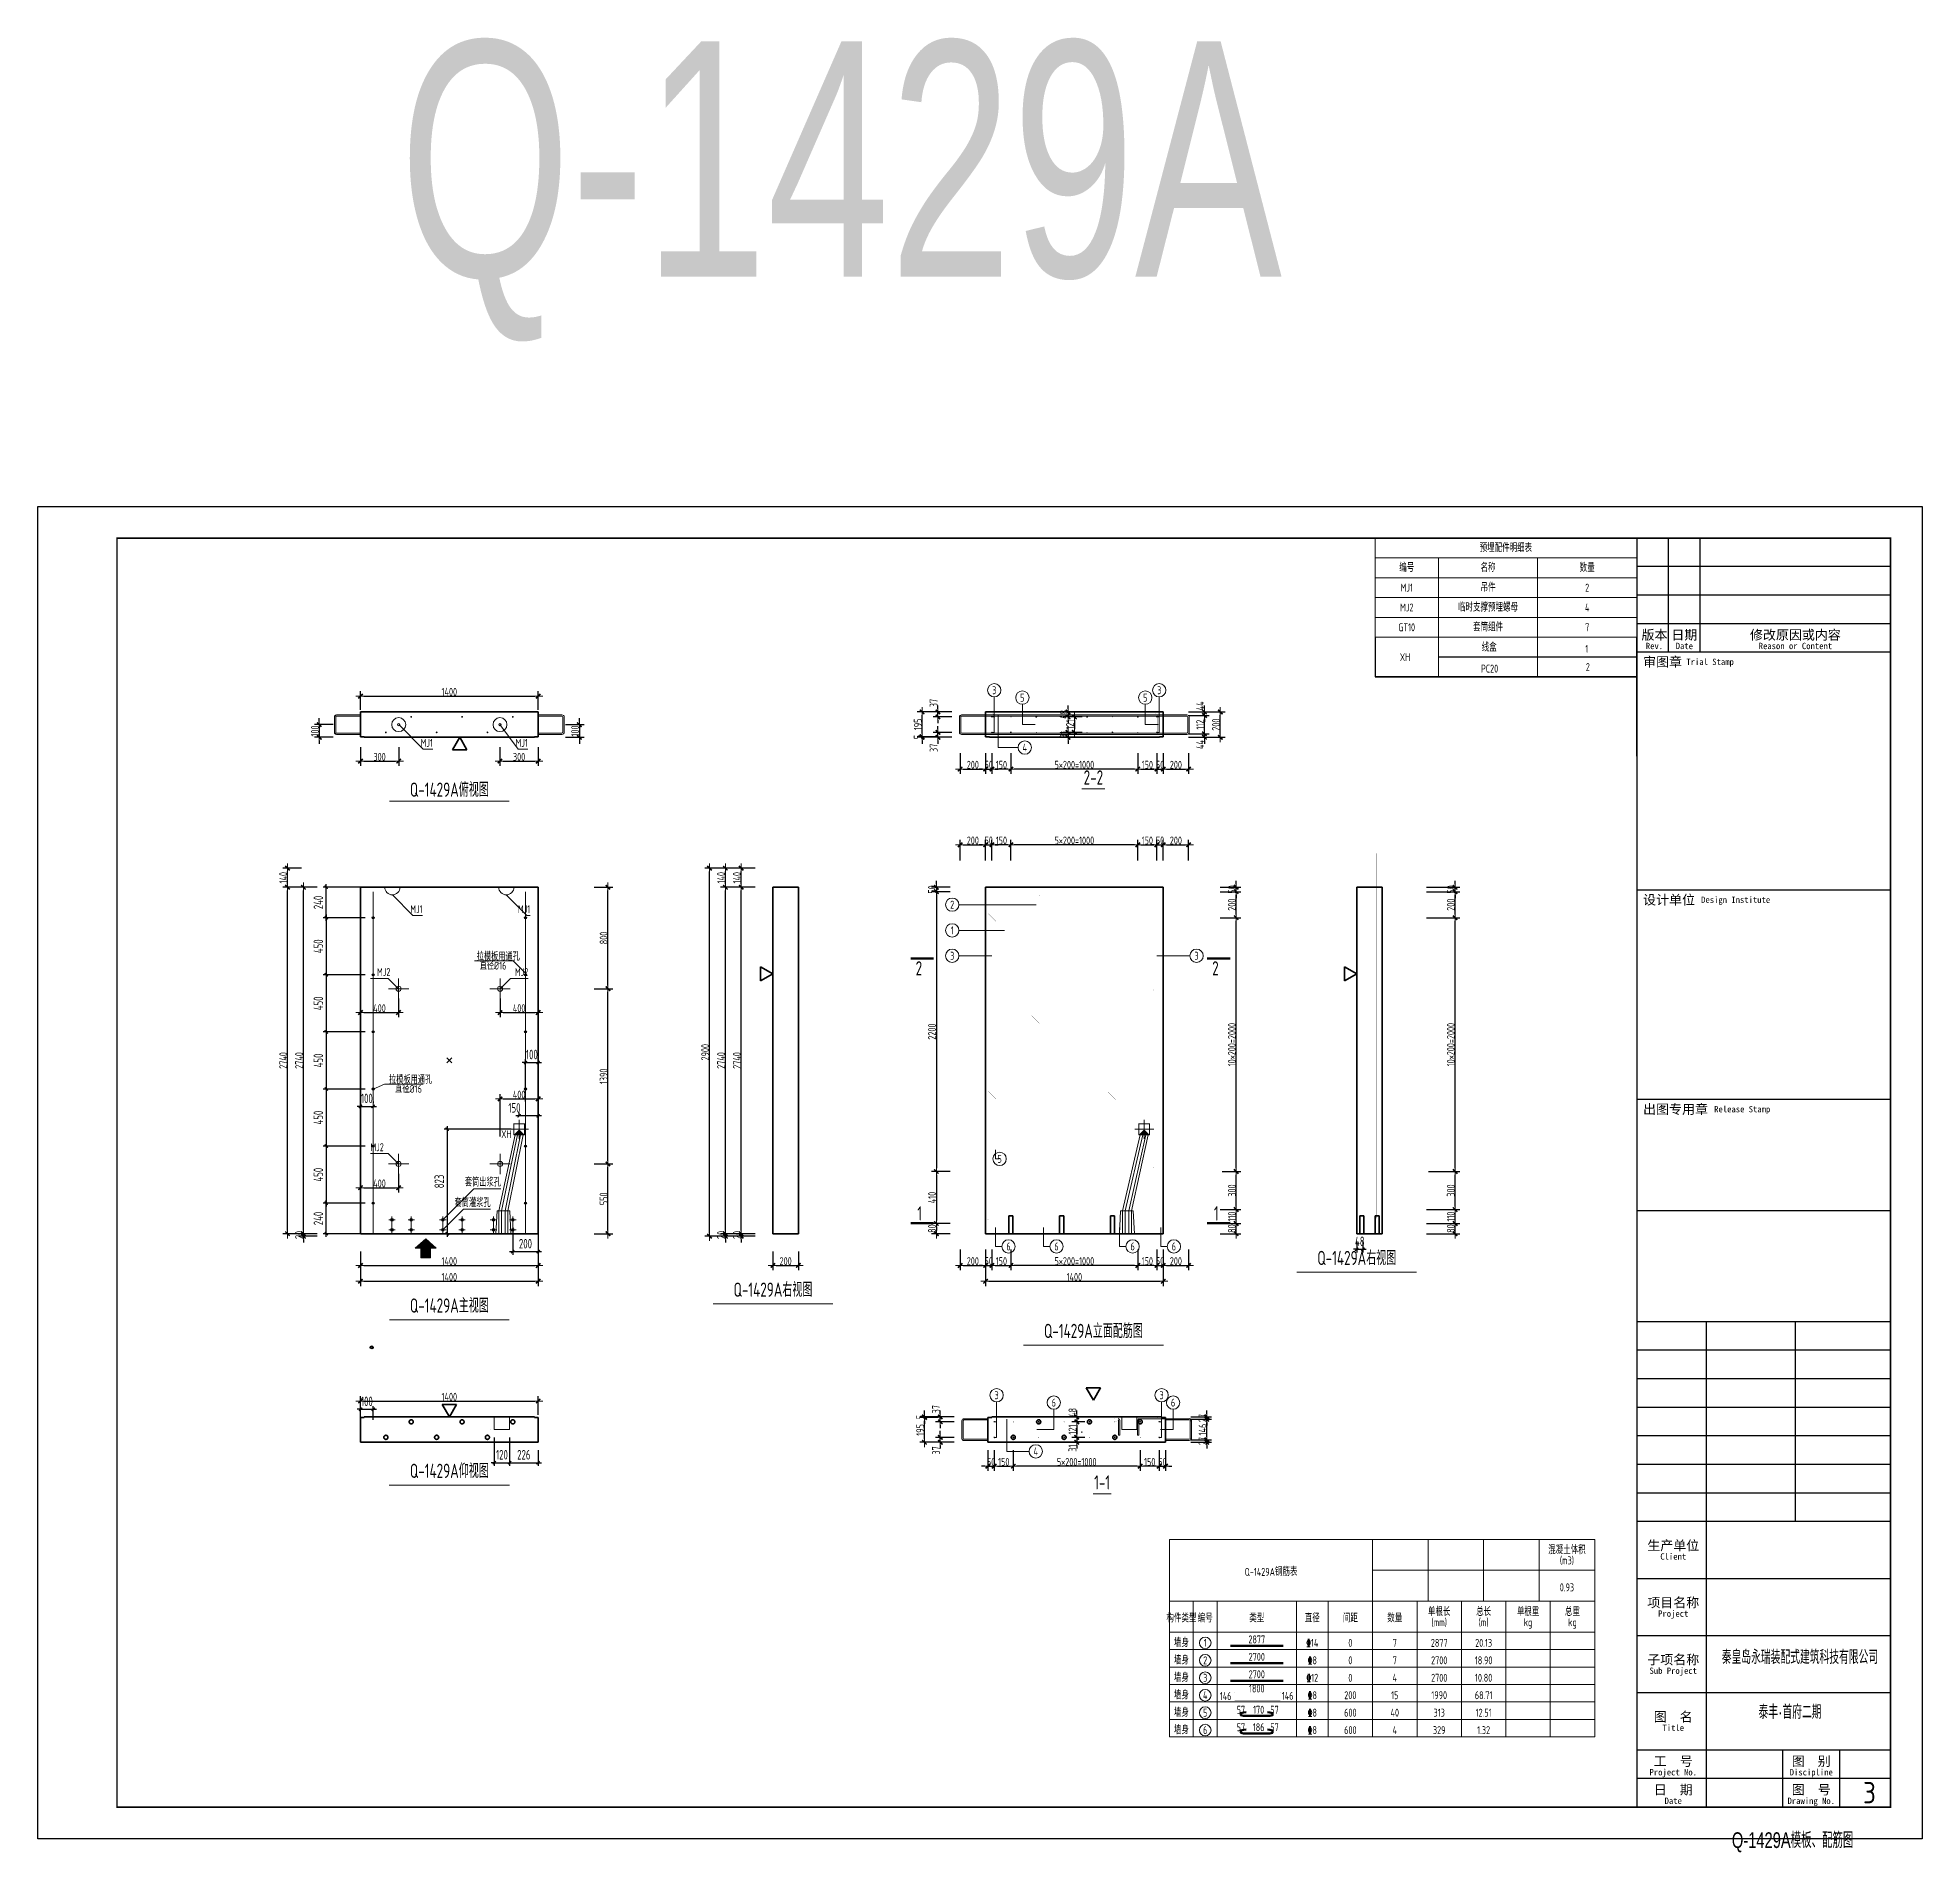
# Model space of a CAD drawing. Extents: x -85320 to 1679916, y -1321939 to 627.
# Drawn here: x 1023540 to 1082940, y -868295 to -811099 of the extents above; entities that cross this region are included whole.
import ezdxf
from ezdxf.enums import TextEntityAlignment as Align

# ---------------------------------------------------------------- set-up
doc = ezdxf.new("R2010")
doc.units = 0
doc.header["$LTSCALE"] = 1000
doc.linetypes.add('DOTE', pattern=[2.42, 2, -0.2, 0.02, -0.2])
doc.linetypes.add('点划线', pattern=[1850, 1200, -300, 50, -300])
for name, color, linetype in [('BORDER', 7, 'Continuous'), ('DIAN BOX', 7, 'Continuous'), ('S_WALL', 9, 'Continuous'), ('TH', 7, 'Continuous'), ('Y-03墙-03预制墙钢筋', 1, 'Continuous'), ('图名', 85, 'Continuous'), ('图框文字', 7, 'Continuous'), ('套筒垫片', 7, 'Continuous'), ('手孔标注', 3, 'Continuous'), ('打印线框', 7, 'Continuous'), ('拉模', 7, 'Continuous'), ('砼墙', 3, 'Continuous'), ('详图符号', 7, 'Continuous')]:
    doc.layers.add(name, color=color, linetype=linetype)
for name, color, linetype, lineweight in [('WCOL', 7, 'Continuous', 0), ('参数表文字', 7, 'Continuous', 18), ('参数表边线', 253, 'Continuous', 18), ('手孔', 6, 'Continuous', 0), ('梁截面纵筋', 1, 'Continuous', 50), ('直线', 7, 'Continuous', 18), ('预制墙图名', 7, 'Continuous', 18), ('预制墙埋件', 8, 'Continuous', 18), ('预制墙墙身水平筋', 130, 'Continuous', 18), ('预制墙墙身纵向受力筋', 1, 'Continuous', 18), ('预制墙墙身纵向非受力筋', 94, 'Continuous', 18), ('预制墙墙身附加筋', 94, 'Continuous', 18), ('预制墙拉筋', 130, 'Continuous', 18), ('预制墙详图孔洞', 9, '点划线', 18), ('预制墙详图标注', 3, 'Continuous', 18), ('预制墙详图轮廓', 3, 'Continuous', 35)]:
    doc.layers.add(name, color=color, linetype=linetype, lineweight=lineweight)
doc.styles.get("Standard").update_dxf_attribs({"font": 'gbenor.shx', "bigfont": 'gbcbig.shx'})
doc.styles.add('TSSD_Dimension', font='tssdeng.shx', dxfattribs={"width": 0.7, "bigfont": 'hztxt.shx'})
doc.styles.add('TSSD_Num', font='tssdeng.shx', dxfattribs={"width": 0.7, "bigfont": 'hztxt.shx'})
doc.styles.add('TSSD_Rein', font='Tssdeng.shx', dxfattribs={"width": 0.7, "bigfont": 'hztxt.shx'})
doc.styles.add('中西文等高字体', font='hztxt_e.shx', dxfattribs={"width": 0.7, "bigfont": 'hbhz.shx'})
doc.styles.add('样式 1', font='yjkeng.shx', dxfattribs={"width": 0.7, "bigfont": 'yjkchn.shx'})
doc.styles.add('样式 2', font='yjkeng.shx', dxfattribs={"width": 0.7, "bigfont": 'yjkchn.shx'})
doc.styles.add('设计院一', font='', dxfattribs={"width": 0.8})
doc.styles.get('设计院一').set_extended_font_data('SimSun')
doc.dimstyles.new('标注', dxfattribs={"dimtxt": 300, "dimasz": 100, "dimexe": 100, "dimexo": 250, "dimgap": 100, "dimtad": 1, "dimdec": 0, "dimlfac": 0.25, "dimzin": 0, "dimdsep": 46, "dimtxsty": 'TSSD_Dimension', "dimblk": 'ARCHTICK', "dimcen": 0, "dimdle": 100, "dimclrt": 7, "dimadec": 0, "dimazin": 0, "dimtfac": 1, "dimtdec": 0, "dimtix": 1, "dimtmove": 2, "dimatfit": 3, "dimfxl": 1, "dimtolj": 1, "dimtzin": 0, "dimarcsym": 0})
doc.dimstyles.new('盈建科结构', dxfattribs={"dimscale": 100, "dimtxt": 2.5, "dimasz": 1, "dimexe": 1.5, "dimexo": 0.625, "dimgap": 0.1, "dimtad": 1, "dimdec": 0, "dimrnd": 1, "dimzin": 0, "dimdsep": 46, "dimtxsty": '样式 1', "dimblk": '_yjkbk', "dimblk1": 'ARCHTICK', "dimblk2": 'ARCHTICK', "dimcen": 0.09, "dimadec": 0, "dimazin": 0, "dimtfac": 1, "dimtdec": 4, "dimtix": 1, "dimtmove": 2, "dimatfit": 3, "dimfxl": 1, "dimtolj": 1, "dimtzin": 0, "dimarcsym": 0})

msp = doc.modelspace()

# ---------------------------------------------------------------- texts
at = {"layer": '参数表文字', "linetype": 'Continuous', "style": 'TSSD_Rein', "width": 0.7}
for s, p in [('预埋配件明细表', (1069814.778, -827183.462)), ('编号', (1066689.778, -827808.462)), ('名称', (1069252.278, -827808.462)), ('数量', (1072377.278, -827808.462)), ('MJ1', (1066689.778, -828433.462)), ('吊件', (1069252.278, -828433.462)), ('2', (1072377.278, -828433.462)), ('MJ2', (1066689.778, -829058.462)), ('临时支撑预埋螺母', (1069252.278, -829058.462)), ('4', (1072377.278, -829058.462)), ('GT10', (1066689.778, -829683.462)), ('套筒组件', (1069252.278, -829683.462)), ('7', (1072377.278, -829683.462)), ('线盒', (1069288.85, -830321.036)), ('1', (1072364.911, -830361.952)), ('XH', (1066636.61, -830625.177)), ('PC20', (1069301.202, -830985.435)), ('2', (1072398.312, -830934.881)), ('XH', (1038313.163, -845659.494)), ('Q-1429A钢筋表', (1062413.325, -859456.026)), ('0.93', (1071738.325, -859943.526)), ('构件类型', (1059588.325, -860918.526)), ('编号', (1060338.325, -860918.526)), ('类型', (1061963.325, -860918.526)), ('直径', (1063713.325, -860918.526)), ('间距', (1064913.325, -860918.526)), ('数量', (1066313.325, -860918.526)), ('墙身', (1059588.325, -861693.526)), ('1', (1060338.325, -861693.526)), ('2877', (1061963.325, -861583.526)), ('%%13214', (1063713.325, -861693.526)), ('0', (1064913.325, -861693.526)), ('7', (1066313.325, -861693.526)), ('2877', (1067713.325, -861693.526)), ('20.13', (1069113.325, -861693.526)), ('墙身', (1059588.325, -862243.526)), ('2', (1060338.325, -862243.526)), ('2700', (1061963.325, -862133.526)), ('%%1328', (1063713.325, -862243.526)), ('0', (1064913.325, -862243.526)), ('7', (1066313.325, -862243.526)), ('2700', (1067713.325, -862243.526)), ('18.90', (1069113.325, -862243.526)), ('墙身', (1059588.325, -862793.526)), ('3', (1060338.325, -862793.526)), ('2700', (1061963.325, -862683.526)), ('1800', (1061963.325, -863131.622)), ('%%13212', (1063713.325, -862793.526)), ('0', (1064913.325, -862793.526)), ('4', (1066313.325, -862793.526)), ('2700', (1067713.325, -862793.526)), ('10.80', (1069113.325, -862793.526)), ('墙身', (1059588.325, -863343.526)), ('4', (1060338.325, -863343.526)), ('146', (1060981.856, -863370.411)), ('146', (1062936.568, -863362.232)), ('%%1328', (1063713.325, -863343.526)), ('200', (1064913.325, -863343.526)), ('15', (1066313.325, -863343.526)), ('1990', (1067713.325, -863343.526)), ('68.71', (1069113.325, -863343.526)), ('墙身', (1059588.325, -863893.526)), ('5', (1060338.325, -863893.526)), ('57', (1061463.325, -863801.86)), ('57', (1061463.325, -864351.86)), (' 186', (1061963.325, -864351.86)), (' 170', (1061963.325, -863801.86)), (' 57', (1062463.325, -863801.86)), (' 57', (1062463.325, -864351.86)), ('%%1328', (1063713.325, -863893.526)), ('600', (1064913.325, -863893.526)), ('40', (1066313.325, -863893.526)), ('313', (1067713.325, -863893.526)), ('12.51', (1069113.325, -863893.526)), ('墙身', (1059588.325, -864443.526)), ('6', (1060338.325, -864443.526)), ('%%1328', (1063713.325, -864443.526)), ('600', (1064913.325, -864443.526)), ('4', (1066313.325, -864443.526)), ('329', (1067713.325, -864443.526)), ('1.32', (1069113.325, -864443.526))]:
    msp.add_text(s, height=250, dxfattribs=at).set_placement(p, align=Align.MIDDLE_CENTER)
for s, p in [('混凝土体积', (1071738.325, -858968.526)), ('单根长', (1067713.325, -860918.526)), ('总长', (1069113.325, -860918.526)), ('单根重', (1070513.325, -860918.526)), ('总重', (1071913.325, -860918.526))]:
    msp.add_text(s, height=250, dxfattribs=at).set_placement(p, align=Align.BOTTOM_CENTER)
for s, p in [('(m3)', (1071738.325, -858968.526)), ('(mm)', (1067713.325, -860918.526)), ('(m)', (1069113.325, -860918.526)), ('kg', (1070513.325, -860918.526)), ('kg', (1071913.325, -860918.526))]:
    msp.add_text(s, height=250, dxfattribs=at).set_placement(p, align=Align.TOP_CENTER)
at = {"layer": '图名', "linetype": 'Continuous', "style": '样式 2', "width": 0.7}
for s, p in [('2', (1051416.871, -840656.848)), ('2', (1060761.871, -840656.848)), ('1', (1051416.871, -848382.848)), ('1', (1060761.871, -848382.848))]:
    msp.add_text(s, height=450, dxfattribs=at).set_placement(p, align=Align.RIGHT)
at = {"layer": '图框文字', "color": 2, "style": '中西文等高字体', "width": 0.7}
msp.add_text('Q-1429A', height=7425, dxfattribs=at).set_placement((1034939.514, -818634.586))
msp.add_text('Q-1429A模板、配筋图', height=495, dxfattribs=at).set_placement((1076937.28, -868307.305), align=Align.BOTTOM_LEFT)
at = {"layer": '拉模', "color": 3}
msp.add_text('3', height=673.843, dxfattribs=at).set_placement((1081073.634, -866751.841))
at = {"layer": '直线', "linetype": 'Continuous', "style": '样式 1', "width": 0.7}
for s, p in [('3', (1053689.371, -831667.848)), ('3', (1058889.371, -831667.848)), ('5', (1054574.371, -831900.848)), ('5', (1058450.371, -831900.848)), ('4', (1054650.371, -833472.848)), ('2', (1052364.371, -838425.571)), ('1', (1052364.371, -839235.571)), ('3', (1052364.371, -840035.571)), ('3', (1060064.371, -840035.571)), ('5', (1053858.368, -846437.846)), ('6', (1054138.368, -849197.846)), ('6', (1055650.368, -849197.846)), ('6', (1058050.368, -849197.846)), ('6', (1059350.373, -849197.846)), ('3', (1053764.371, -853887.848)), ('6', (1055565.371, -854120.848)), ('3', (1058964.371, -853887.848)), ('6', (1059325.371, -854120.848)), ('4', (1054997.371, -855656.848))]:
    msp.add_text(s, height=250, dxfattribs=at).set_placement(p, align=Align.MIDDLE_CENTER)
for s, p in [('MJ1', (1035996.255, -833525.848)), ('MJ1', (1038988.255, -833525.848)), ('MJ1', (1035671.255, -838765.848)), ('MJ1', (1039063.255, -838765.848)), ('MJ2', (1039002.832, -840750.848)), ('套筒出浆孔', (1038141.213, -847380.848)), ('套筒灌浆孔', (1037816.213, -848025.848))]:
    msp.add_text(s, height=250, dxfattribs=at).set_placement(p, align=Align.BOTTOM_RIGHT)
for p in [(1034234.758, -840750.848), (1034025.909, -846270.848)]:
    msp.add_text('MJ2', height=250, dxfattribs=at).set_placement(p, align=Align.BOTTOM_LEFT)
at = {"layer": '详图符号', "lineweight": 0, "style": 'TSSD_Num', "width": 0.7}
for p in [(1037376.214, -839944.986), (1034613.377, -843825.687)]:
    msp.add_text('拉模板用通孔', height=240, dxfattribs=at).set_placement(p, align=Align.TOP_LEFT)
for p in [(1037468.795, -840471.45), (1034805.969, -844352.151)]:
    msp.add_text('直径%%C16', height=240, dxfattribs=at).set_placement(p)
at = {"layer": '预制墙图名', "linetype": 'Continuous', "style": '样式 2', "width": 0.7}
for s, p in [('Q-1429A俯视图', (1036514.371, -835160.848)), ('2-2', (1056814.371, -834775.848)), ('Q-1429A右视图', (1065114.371, -849920.848)), ('Q-1429A右视图', (1046714.371, -850920.848)), ('Q-1429A主视图', (1036514.371, -851420.848)), ('Q-1429A立面配筋图', (1056814.371, -852220.848)), ('Q-1429A仰视图', (1036514.371, -856630.848)), ('1-1', (1057089.371, -856995.848))]:
    msp.add_text(s, height=450, dxfattribs=at).set_placement(p, align=Align.BOTTOM_CENTER)

# ---------------------------------------------------------------- blocks, each defined once
blk = doc.blocks.new('_yjkbk')
blk.add_line((-1, 0), (1.5, 0))
blk.add_lwpolyline([(-0.7, -0.7, 0.5, 0.5, 0), (0.7, 0.7, 0.5, 0.5, 0)], format="xyseb")
blk = doc.blocks.new('*D274')
at = {"layer": 'Defpoints', "color": 0, "transparency": 16777216}
for p in [(1033714, -841326), (1034914, -841326), (1034914, -841826)]:
    blk.add_point(p, dxfattribs=at)
at = {"layer": '预制墙详图标注', "color": 0, "lineweight": -2, "transparency": 16777216}
for p, q in [((1033714, -841388), (1033714, -841976)), ((1034914, -841388), (1034914, -841976)), ((1033814, -841826), (1034814, -841826))]:
    blk.add_line(p, q, dxfattribs=at)
at = {"layer": '预制墙详图标注', "color": 0, "lineweight": -2, "transparency": 16777216, "xscale": 100, "yscale": 100, "zscale": 100, "rotation": 180}
blk.add_blockref('_yjkbk', (1033714, -841826), dxfattribs=at)
at = {"layer": '预制墙详图标注', "color": 0, "lineweight": -2, "transparency": 16777216, "xscale": 100, "yscale": 100, "zscale": 100}
blk.add_blockref('_yjkbk', (1034914, -841826), dxfattribs=at)
at = {"layer": '预制墙详图标注', "color": 0, "transparency": 16777216, "insert": (1034314, -841816), "char_height": 250, "attachment_point": 8, "style": '样式 1'}
blk.add_mtext('\\A1;400', dxfattribs=at)
blk = doc.blocks.new('_ArchTick')
at = {"color": 0, "linetype": 'ByBlock', "const_width": 0.4}
blk.add_lwpolyline([(-0.5, -0.5), (0.5, 0.5)], dxfattribs=at)
blk = doc.blocks.new('*D275')
at = {"layer": 'Defpoints', "color": 0, "transparency": 16777216}
for p in [(1033714, -846846), (1034914, -846846), (1034914, -847346)]:
    blk.add_point(p, dxfattribs=at)
at = {"layer": '预制墙详图标注', "color": 0, "lineweight": -2, "transparency": 16777216}
for p, q in [((1033714, -846908), (1033714, -847496)), ((1034914, -846908), (1034914, -847496)), ((1033814, -847346), (1034814, -847346))]:
    blk.add_line(p, q, dxfattribs=at)
at = {"layer": '预制墙详图标注', "color": 0, "lineweight": -2, "transparency": 16777216, "xscale": 100, "yscale": 100, "zscale": 100, "rotation": 180}
blk.add_blockref('_yjkbk', (1033714, -847346), dxfattribs=at)
at = {"layer": '预制墙详图标注', "color": 0, "lineweight": -2, "transparency": 16777216, "xscale": 100, "yscale": 100, "zscale": 100}
blk.add_blockref('_yjkbk', (1034914, -847346), dxfattribs=at)
at = {"layer": '预制墙详图标注', "color": 0, "transparency": 16777216, "insert": (1034314, -847336), "char_height": 250, "attachment_point": 8, "style": '样式 1'}
blk.add_mtext('\\A1;400', dxfattribs=at)
blk = doc.blocks.new('*D276')
at = {"layer": 'Defpoints', "color": 0, "transparency": 16777216}
for p in [(1038114, -841326), (1039314, -841326), (1039314, -841826)]:
    blk.add_point(p, dxfattribs=at)
at = {"layer": '预制墙详图标注', "color": 0, "lineweight": -2, "transparency": 16777216}
for p, q in [((1038114, -841388), (1038114, -841976)), ((1039314, -841388), (1039314, -841976)), ((1038214, -841826), (1039214, -841826))]:
    blk.add_line(p, q, dxfattribs=at)
at = {"layer": '预制墙详图标注', "color": 0, "lineweight": -2, "transparency": 16777216, "xscale": 100, "yscale": 100, "zscale": 100, "rotation": 180}
blk.add_blockref('_yjkbk', (1038114, -841826), dxfattribs=at)
at = {"layer": '预制墙详图标注', "color": 0, "lineweight": -2, "transparency": 16777216, "xscale": 100, "yscale": 100, "zscale": 100}
blk.add_blockref('_yjkbk', (1039314, -841826), dxfattribs=at)
at = {"layer": '预制墙详图标注', "color": 0, "transparency": 16777216, "insert": (1038714, -841816), "char_height": 250, "attachment_point": 8, "style": '样式 1'}
blk.add_mtext('\\A1;400', dxfattribs=at)
blk = doc.blocks.new('*D277')
at = {"layer": 'Defpoints', "color": 0, "transparency": 16777216}
for p in [(1039314, -844549), (1038114, -845792), (1039314, -845792)]:
    blk.add_point(p, dxfattribs=at)
at = {"layer": '预制墙详图标注', "color": 0, "lineweight": -2, "transparency": 16777216}
for p, q in [((1038114, -845729), (1038114, -844399)), ((1038214, -844549), (1039214, -844549)), ((1039314, -845729), (1039314, -844399))]:
    blk.add_line(p, q, dxfattribs=at)
at = {"layer": '预制墙详图标注', "color": 0, "lineweight": -2, "transparency": 16777216, "xscale": 100, "yscale": 100, "zscale": 100, "rotation": 180}
blk.add_blockref('_yjkbk', (1038114, -844549), dxfattribs=at)
at = {"layer": '预制墙详图标注', "color": 0, "lineweight": -2, "transparency": 16777216, "xscale": 100, "yscale": 100, "zscale": 100}
blk.add_blockref('_yjkbk', (1039314, -844549), dxfattribs=at)
at = {"layer": '预制墙详图标注', "color": 0, "transparency": 16777216, "insert": (1038714, -844539), "char_height": 250, "attachment_point": 8, "style": '样式 1'}
blk.add_mtext('\\A1;400', dxfattribs=at)
blk = doc.blocks.new('*D278')
at = {"layer": 'Defpoints', "color": 0, "transparency": 16777216}
for p in [(1033714, -849296), (1039314, -849296), (1039314, -849796)]:
    blk.add_point(p, dxfattribs=at)
at = {"layer": '预制墙详图标注', "color": 0, "lineweight": -2, "transparency": 16777216}
for p, q in [((1033714, -849358), (1033714, -849946)), ((1039314, -849358), (1039314, -849946)), ((1033814, -849796), (1039214, -849796))]:
    blk.add_line(p, q, dxfattribs=at)
at = {"layer": '预制墙详图标注', "color": 0, "lineweight": -2, "transparency": 16777216, "xscale": 100, "yscale": 100, "zscale": 100, "rotation": 180}
blk.add_blockref('_yjkbk', (1033714, -849796), dxfattribs=at)
at = {"layer": '预制墙详图标注', "color": 0, "lineweight": -2, "transparency": 16777216, "xscale": 100, "yscale": 100, "zscale": 100}
blk.add_blockref('_yjkbk', (1039314, -849796), dxfattribs=at)
at = {"layer": '预制墙详图标注', "color": 0, "transparency": 16777216, "insert": (1036514, -849786), "char_height": 250, "attachment_point": 8, "style": '样式 1'}
blk.add_mtext('\\A1;1400', dxfattribs=at)
blk = doc.blocks.new('*D279')
at = {"layer": 'Defpoints', "color": 0, "transparency": 16777216}
for p in [(1033714, -849796), (1039314, -849796), (1039314, -850296)]:
    blk.add_point(p, dxfattribs=at)
at = {"layer": '预制墙详图标注', "color": 0, "lineweight": -2, "transparency": 16777216}
for p, q in [((1033714, -849858), (1033714, -850446)), ((1039314, -849858), (1039314, -850446)), ((1033814, -850296), (1039214, -850296))]:
    blk.add_line(p, q, dxfattribs=at)
at = {"layer": '预制墙详图标注', "color": 0, "lineweight": -2, "transparency": 16777216, "xscale": 100, "yscale": 100, "zscale": 100, "rotation": 180}
blk.add_blockref('_yjkbk', (1033714, -850296), dxfattribs=at)
at = {"layer": '预制墙详图标注', "color": 0, "lineweight": -2, "transparency": 16777216, "xscale": 100, "yscale": 100, "zscale": 100}
blk.add_blockref('_yjkbk', (1039314, -850296), dxfattribs=at)
at = {"layer": '预制墙详图标注', "color": 0, "transparency": 16777216, "insert": (1036514, -850286), "char_height": 250, "attachment_point": 8, "style": '样式 1'}
blk.add_mtext('\\A1;1400', dxfattribs=at)
blk = doc.blocks.new('*D280')
at = {"layer": 'Defpoints', "color": 0, "transparency": 16777216}
for p in [(1031914, -848796), (1032414, -848796), (1032414, -848876)]:
    blk.add_point(p, dxfattribs=at)
at = {"layer": '预制墙详图标注', "color": 0, "lineweight": -2, "transparency": 16777216}
for p, q in [((1032352, -848796), (1031764, -848796)), ((1031914, -848696), (1031914, -848596)), ((1031914, -848876), (1031914, -848796)), ((1032352, -848876), (1031764, -848876)), ((1031914, -848976), (1031914, -849076))]:
    blk.add_line(p, q, dxfattribs=at)
at = {"layer": '预制墙详图标注', "color": 0, "lineweight": -2, "transparency": 16777216, "xscale": 100, "yscale": 100, "zscale": 100}
for p, rotation in [((1031914, -848796), 270), ((1031914, -848876), 90)]:
    blk.add_blockref('_yjkbk', p, dxfattribs=dict(at, rotation=rotation))
at = {"layer": '预制墙详图标注', "color": 0, "transparency": 16777216, "insert": (1031904, -848836), "char_height": 250, "attachment_point": 8, "rotation": 90, "style": '样式 1'}
blk.add_mtext('\\A1;20', dxfattribs=at)
blk = doc.blocks.new('*D281')
at = {"layer": 'Defpoints', "color": 0, "transparency": 16777216}
for p in [(1031914, -837876), (1032414, -837876), (1032414, -848796)]:
    blk.add_point(p, dxfattribs=at)
at = {"layer": '预制墙详图标注', "color": 0, "lineweight": -2, "transparency": 16777216}
for p, q in [((1032352, -837876), (1031764, -837876)), ((1031914, -848696), (1031914, -837976)), ((1032352, -848796), (1031764, -848796))]:
    blk.add_line(p, q, dxfattribs=at)
at = {"layer": '预制墙详图标注', "color": 0, "lineweight": -2, "transparency": 16777216, "xscale": 100, "yscale": 100, "zscale": 100}
for p, rotation in [((1031914, -837876), 90), ((1031914, -848796), 270)]:
    blk.add_blockref('_yjkbk', p, dxfattribs=dict(at, rotation=rotation))
at = {"layer": '预制墙详图标注', "color": 0, "transparency": 16777216, "insert": (1031904, -843336), "char_height": 250, "attachment_point": 8, "rotation": 90, "style": '样式 1'}
blk.add_mtext('\\A1;2740', dxfattribs=at)
blk = doc.blocks.new('*D282')
at = {"layer": 'Defpoints', "color": 0, "transparency": 16777216}
for p in [(1031414, -837876), (1031914, -837876), (1031914, -848796)]:
    blk.add_point(p, dxfattribs=at)
at = {"layer": '预制墙详图标注', "color": 0, "lineweight": -2, "transparency": 16777216}
for p, q in [((1031852, -837876), (1031264, -837876)), ((1031414, -848696), (1031414, -837976)), ((1031852, -848796), (1031264, -848796))]:
    blk.add_line(p, q, dxfattribs=at)
at = {"layer": '预制墙详图标注', "color": 0, "lineweight": -2, "transparency": 16777216, "xscale": 100, "yscale": 100, "zscale": 100}
for p, rotation in [((1031414, -837876), 90), ((1031414, -848796), 270)]:
    blk.add_blockref('_yjkbk', p, dxfattribs=dict(at, rotation=rotation))
at = {"layer": '预制墙详图标注', "color": 0, "transparency": 16777216, "insert": (1031404, -843336), "char_height": 250, "attachment_point": 8, "rotation": 90, "style": '样式 1'}
blk.add_mtext('\\A1;2740', dxfattribs=at)
blk = doc.blocks.new('*D283')
at = {"layer": 'Defpoints', "color": 0, "transparency": 16777216}
for p in [(1031414, -837276), (1031914, -837276), (1031914, -837876)]:
    blk.add_point(p, dxfattribs=at)
at = {"layer": '预制墙详图标注', "color": 0, "lineweight": -2, "transparency": 16777216}
for p, q in [((1031852, -837276), (1031264, -837276)), ((1031414, -837776), (1031414, -837376)), ((1031852, -837876), (1031264, -837876))]:
    blk.add_line(p, q, dxfattribs=at)
at = {"layer": '预制墙详图标注', "color": 0, "lineweight": -2, "transparency": 16777216, "xscale": 100, "yscale": 100, "zscale": 100}
for p, rotation in [((1031414, -837276), 90), ((1031414, -837876), 270)]:
    blk.add_blockref('_yjkbk', p, dxfattribs=dict(at, rotation=rotation))
at = {"layer": '预制墙详图标注', "color": 0, "transparency": 16777216, "insert": (1031404, -837576), "char_height": 250, "attachment_point": 8, "rotation": 90, "style": '样式 1'}
blk.add_mtext('\\A1;140', dxfattribs=at)
blk = doc.blocks.new('*D284')
at = {"layer": 'Defpoints', "color": 0, "transparency": 16777216}
for p in [(1041014, -846596), (1041514, -846596), (1041014, -848796)]:
    blk.add_point(p, dxfattribs=at)
at = {"layer": '预制墙详图标注', "color": 0, "lineweight": -2, "transparency": 16777216}
for p, q in [((1041077, -846596), (1041664, -846596)), ((1041514, -848696), (1041514, -846696)), ((1041077, -848796), (1041664, -848796))]:
    blk.add_line(p, q, dxfattribs=at)
at = {"layer": '预制墙详图标注', "color": 0, "lineweight": -2, "transparency": 16777216, "xscale": 100, "yscale": 100, "zscale": 100}
for p, rotation in [((1041514, -846596), 90), ((1041514, -848796), 270)]:
    blk.add_blockref('_yjkbk', p, dxfattribs=dict(at, rotation=rotation))
at = {"layer": '预制墙详图标注', "color": 0, "transparency": 16777216, "insert": (1041504, -847696), "char_height": 250, "attachment_point": 8, "rotation": 90, "style": '样式 1'}
blk.add_mtext('\\A1;550', dxfattribs=at)
blk = doc.blocks.new('*D285')
at = {"layer": 'Defpoints', "color": 0, "transparency": 16777216}
for p in [(1041014, -841076), (1041514, -841076), (1041014, -846596)]:
    blk.add_point(p, dxfattribs=at)
at = {"layer": '预制墙详图标注', "color": 0, "lineweight": -2, "transparency": 16777216}
for p, q in [((1041077, -841076), (1041664, -841076)), ((1041514, -846496), (1041514, -841176)), ((1041077, -846596), (1041664, -846596))]:
    blk.add_line(p, q, dxfattribs=at)
at = {"layer": '预制墙详图标注', "color": 0, "lineweight": -2, "transparency": 16777216, "xscale": 100, "yscale": 100, "zscale": 100}
for p, rotation in [((1041514, -841076), 90), ((1041514, -846596), 270)]:
    blk.add_blockref('_yjkbk', p, dxfattribs=dict(at, rotation=rotation))
at = {"layer": '预制墙详图标注', "color": 0, "transparency": 16777216, "insert": (1041504, -843836), "char_height": 250, "attachment_point": 8, "rotation": 90, "style": '样式 1'}
blk.add_mtext('\\A1;1390', dxfattribs=at)
blk = doc.blocks.new('*D286')
at = {"layer": 'Defpoints', "color": 0, "transparency": 16777216}
for p in [(1041014, -837876), (1041514, -837876), (1041014, -841076)]:
    blk.add_point(p, dxfattribs=at)
at = {"layer": '预制墙详图标注', "color": 0, "lineweight": -2, "transparency": 16777216}
for p, q in [((1041077, -837876), (1041664, -837876)), ((1041514, -840976), (1041514, -837976)), ((1041077, -841076), (1041664, -841076))]:
    blk.add_line(p, q, dxfattribs=at)
at = {"layer": '预制墙详图标注', "color": 0, "lineweight": -2, "transparency": 16777216, "xscale": 100, "yscale": 100, "zscale": 100}
for p, rotation in [((1041514, -837876), 90), ((1041514, -841076), 270)]:
    blk.add_blockref('_yjkbk', p, dxfattribs=dict(at, rotation=rotation))
at = {"layer": '预制墙详图标注', "color": 0, "transparency": 16777216, "insert": (1041504, -839476), "char_height": 250, "attachment_point": 8, "rotation": 90, "style": '样式 1'}
blk.add_mtext('\\A1;800', dxfattribs=at)
blk = doc.blocks.new('*D287')
at = {"layer": 'Defpoints', "color": 0, "transparency": 16777216}
for p in [(1032914, -832751), (1032414, -833151), (1032914, -833151)]:
    blk.add_point(p, dxfattribs=at)
at = {"layer": '预制墙详图标注', "color": 0, "lineweight": -2, "transparency": 16777216}
for p, q in [((1032852, -832751), (1032264, -832751)), ((1032414, -832651), (1032414, -832551)), ((1032414, -832751), (1032414, -833151)), ((1032852, -833151), (1032264, -833151)), ((1032414, -833251), (1032414, -833351))]:
    blk.add_line(p, q, dxfattribs=at)
at = {"layer": '预制墙详图标注', "color": 0, "lineweight": -2, "transparency": 16777216, "xscale": 100, "yscale": 100, "zscale": 100}
for p, rotation in [((1032414, -832751), 270), ((1032414, -833151), 90)]:
    blk.add_blockref('_yjkbk', p, dxfattribs=dict(at, rotation=rotation))
at = {"layer": '预制墙详图标注', "color": 0, "transparency": 16777216, "insert": (1032404, -832951), "char_height": 250, "attachment_point": 8, "rotation": 90, "style": '样式 1'}
blk.add_mtext('\\A1;100', dxfattribs=at)
blk = doc.blocks.new('*D288')
at = {"layer": 'Defpoints', "color": 0, "transparency": 16777216}
for p in [(1040114, -832751), (1040114, -833151), (1040614, -833151)]:
    blk.add_point(p, dxfattribs=at)
at = {"layer": '预制墙详图标注', "color": 0, "lineweight": -2, "transparency": 16777216}
for p, q in [((1040177, -832751), (1040764, -832751)), ((1040614, -832651), (1040614, -832551)), ((1040614, -832751), (1040614, -833151)), ((1040177, -833151), (1040764, -833151)), ((1040614, -833251), (1040614, -833351))]:
    blk.add_line(p, q, dxfattribs=at)
at = {"layer": '预制墙详图标注', "color": 0, "lineweight": -2, "transparency": 16777216, "xscale": 100, "yscale": 100, "zscale": 100}
for p, rotation in [((1040614, -832751), 270), ((1040614, -833151), 90)]:
    blk.add_blockref('_yjkbk', p, dxfattribs=dict(at, rotation=rotation))
at = {"layer": '预制墙详图标注', "color": 0, "transparency": 16777216, "insert": (1040604, -832951), "char_height": 250, "attachment_point": 8, "rotation": 90, "style": '样式 1'}
blk.add_mtext('\\A1;100', dxfattribs=at)
blk = doc.blocks.new('*D289')
at = {"layer": 'Defpoints', "color": 0, "transparency": 16777216}
for p in [(1033714, -833401), (1034918, -833401), (1034918, -833901)]:
    blk.add_point(p, dxfattribs=at)
at = {"layer": '预制墙详图标注', "color": 0, "lineweight": -2, "transparency": 16777216}
for p, q in [((1033714, -833463), (1033714, -834051)), ((1033814, -833901), (1034818, -833901)), ((1034918, -833463), (1034918, -834051))]:
    blk.add_line(p, q, dxfattribs=at)
at = {"layer": '预制墙详图标注', "color": 0, "lineweight": -2, "transparency": 16777216, "xscale": 100, "yscale": 100, "zscale": 100, "rotation": 180}
blk.add_blockref('_yjkbk', (1033714, -833901), dxfattribs=at)
at = {"layer": '预制墙详图标注', "color": 0, "lineweight": -2, "transparency": 16777216, "xscale": 100, "yscale": 100, "zscale": 100}
blk.add_blockref('_yjkbk', (1034918, -833901), dxfattribs=at)
at = {"layer": '预制墙详图标注', "color": 0, "transparency": 16777216, "insert": (1034316, -833891), "char_height": 250, "attachment_point": 8, "style": '样式 1'}
blk.add_mtext('\\A1;300', dxfattribs=at)
blk = doc.blocks.new('*D290')
at = {"layer": 'Defpoints', "color": 0, "transparency": 16777216}
for p in [(1038110, -833401), (1039314, -833401), (1039314, -833901)]:
    blk.add_point(p, dxfattribs=at)
at = {"layer": '预制墙详图标注', "color": 0, "lineweight": -2, "transparency": 16777216}
for p, q in [((1038110, -833463), (1038110, -834051)), ((1038210, -833901), (1039214, -833901)), ((1039314, -833463), (1039314, -834051))]:
    blk.add_line(p, q, dxfattribs=at)
at = {"layer": '预制墙详图标注', "color": 0, "lineweight": -2, "transparency": 16777216, "xscale": 100, "yscale": 100, "zscale": 100, "rotation": 180}
blk.add_blockref('_yjkbk', (1038110, -833901), dxfattribs=at)
at = {"layer": '预制墙详图标注', "color": 0, "lineweight": -2, "transparency": 16777216, "xscale": 100, "yscale": 100, "zscale": 100}
blk.add_blockref('_yjkbk', (1039314, -833901), dxfattribs=at)
at = {"layer": '预制墙详图标注', "color": 0, "transparency": 16777216, "insert": (1038712, -833891), "char_height": 250, "attachment_point": 8, "style": '样式 1'}
blk.add_mtext('\\A1;300', dxfattribs=at)
blk = doc.blocks.new('*D291')
at = {"layer": 'Defpoints', "color": 0, "transparency": 16777216}
for p in [(1039314, -831851), (1033714, -832351), (1039314, -832351)]:
    blk.add_point(p, dxfattribs=at)
at = {"layer": '预制墙详图标注', "color": 0, "lineweight": -2, "transparency": 16777216}
for p, q in [((1033714, -832288), (1033714, -831701)), ((1033814, -831851), (1039214, -831851)), ((1039314, -832288), (1039314, -831701))]:
    blk.add_line(p, q, dxfattribs=at)
at = {"layer": '预制墙详图标注', "color": 0, "lineweight": -2, "transparency": 16777216, "xscale": 100, "yscale": 100, "zscale": 100, "rotation": 180}
blk.add_blockref('_yjkbk', (1033714, -831851), dxfattribs=at)
at = {"layer": '预制墙详图标注', "color": 0, "lineweight": -2, "transparency": 16777216, "xscale": 100, "yscale": 100, "zscale": 100}
blk.add_blockref('_yjkbk', (1039314, -831851), dxfattribs=at)
at = {"layer": '预制墙详图标注', "color": 0, "transparency": 16777216, "insert": (1036514, -831841), "char_height": 250, "attachment_point": 8, "style": '样式 1'}
blk.add_mtext('\\A1;1400', dxfattribs=at)
blk = doc.blocks.new('*D292')
at = {"layer": 'Defpoints', "color": 0, "transparency": 16777216}
for p in [(1046714, -849296), (1047514, -849296), (1047514, -849796)]:
    blk.add_point(p, dxfattribs=at)
at = {"layer": '预制墙详图标注', "color": 0, "lineweight": -2, "transparency": 16777216}
for p, q in [((1046714, -849358), (1046714, -849946)), ((1047514, -849358), (1047514, -849946)), ((1046814, -849796), (1047414, -849796))]:
    blk.add_line(p, q, dxfattribs=at)
at = {"layer": '预制墙详图标注', "color": 0, "lineweight": -2, "transparency": 16777216, "xscale": 100, "yscale": 100, "zscale": 100, "rotation": 180}
blk.add_blockref('_yjkbk', (1046714, -849796), dxfattribs=at)
at = {"layer": '预制墙详图标注', "color": 0, "lineweight": -2, "transparency": 16777216, "xscale": 100, "yscale": 100, "zscale": 100}
blk.add_blockref('_yjkbk', (1047514, -849796), dxfattribs=at)
at = {"layer": '预制墙详图标注', "color": 0, "transparency": 16777216, "insert": (1047114, -849786), "char_height": 250, "attachment_point": 8, "style": '样式 1'}
blk.add_mtext('\\A1;200', dxfattribs=at)
blk = doc.blocks.new('*D293')
at = {"layer": 'Defpoints', "color": 0, "transparency": 16777216}
for p in [(1045714, -848796), (1046214, -848796), (1046214, -848876)]:
    blk.add_point(p, dxfattribs=at)
at = {"layer": '预制墙详图标注', "color": 0, "lineweight": -2, "transparency": 16777216}
for p, q in [((1046152, -848796), (1045564, -848796)), ((1045714, -848696), (1045714, -848596)), ((1045714, -848876), (1045714, -848796)), ((1046152, -848876), (1045564, -848876)), ((1045714, -848976), (1045714, -849076))]:
    blk.add_line(p, q, dxfattribs=at)
at = {"layer": '预制墙详图标注', "color": 0, "lineweight": -2, "transparency": 16777216, "xscale": 100, "yscale": 100, "zscale": 100}
for p, rotation in [((1045714, -848796), 270), ((1045714, -848876), 90)]:
    blk.add_blockref('_yjkbk', p, dxfattribs=dict(at, rotation=rotation))
at = {"layer": '预制墙详图标注', "color": 0, "transparency": 16777216, "insert": (1045704, -848836), "char_height": 250, "attachment_point": 8, "rotation": 90, "style": '样式 1'}
blk.add_mtext('\\A1;20', dxfattribs=at)
blk = doc.blocks.new('*D294')
at = {"layer": 'Defpoints', "color": 0, "transparency": 16777216}
for p in [(1045714, -837876), (1046214, -837876), (1046214, -848796)]:
    blk.add_point(p, dxfattribs=at)
at = {"layer": '预制墙详图标注', "color": 0, "lineweight": -2, "transparency": 16777216}
for p, q in [((1046152, -837876), (1045564, -837876)), ((1045714, -848696), (1045714, -837976)), ((1046152, -848796), (1045564, -848796))]:
    blk.add_line(p, q, dxfattribs=at)
at = {"layer": '预制墙详图标注', "color": 0, "lineweight": -2, "transparency": 16777216, "xscale": 100, "yscale": 100, "zscale": 100}
for p, rotation in [((1045714, -837876), 90), ((1045714, -848796), 270)]:
    blk.add_blockref('_yjkbk', p, dxfattribs=dict(at, rotation=rotation))
at = {"layer": '预制墙详图标注', "color": 0, "transparency": 16777216, "insert": (1045704, -843336), "char_height": 250, "attachment_point": 8, "rotation": 90, "style": '样式 1'}
blk.add_mtext('\\A1;2740', dxfattribs=at)
blk = doc.blocks.new('*D295')
at = {"layer": 'Defpoints', "color": 0, "transparency": 16777216}
for p in [(1045714, -837276), (1046214, -837276), (1046214, -837876)]:
    blk.add_point(p, dxfattribs=at)
at = {"layer": '预制墙详图标注', "color": 0, "lineweight": -2, "transparency": 16777216}
for p, q in [((1046152, -837276), (1045564, -837276)), ((1045714, -837776), (1045714, -837376)), ((1046152, -837876), (1045564, -837876))]:
    blk.add_line(p, q, dxfattribs=at)
at = {"layer": '预制墙详图标注', "color": 0, "lineweight": -2, "transparency": 16777216, "xscale": 100, "yscale": 100, "zscale": 100}
for p, rotation in [((1045714, -837276), 90), ((1045714, -837876), 270)]:
    blk.add_blockref('_yjkbk', p, dxfattribs=dict(at, rotation=rotation))
at = {"layer": '预制墙详图标注', "color": 0, "transparency": 16777216, "insert": (1045704, -837576), "char_height": 250, "attachment_point": 8, "rotation": 90, "style": '样式 1'}
blk.add_mtext('\\A1;140', dxfattribs=at)
blk = doc.blocks.new('*D296')
at = {"layer": 'Defpoints', "color": 0, "transparency": 16777216}
for p in [(1045214, -848796), (1045714, -848796), (1045714, -848876)]:
    blk.add_point(p, dxfattribs=at)
at = {"layer": '预制墙详图标注', "color": 0, "lineweight": -2, "transparency": 16777216}
for p, q in [((1045652, -848796), (1045064, -848796)), ((1045214, -848696), (1045214, -848596)), ((1045214, -848876), (1045214, -848796)), ((1045652, -848876), (1045064, -848876)), ((1045214, -848976), (1045214, -849076))]:
    blk.add_line(p, q, dxfattribs=at)
at = {"layer": '预制墙详图标注', "color": 0, "lineweight": -2, "transparency": 16777216, "xscale": 100, "yscale": 100, "zscale": 100}
for p, rotation in [((1045214, -848796), 270), ((1045214, -848876), 90)]:
    blk.add_blockref('_yjkbk', p, dxfattribs=dict(at, rotation=rotation))
at = {"layer": '预制墙详图标注', "color": 0, "transparency": 16777216, "insert": (1045204, -848836), "char_height": 250, "attachment_point": 8, "rotation": 90, "style": '样式 1'}
blk.add_mtext('\\A1;20', dxfattribs=at)
blk = doc.blocks.new('*D297')
at = {"layer": 'Defpoints', "color": 0, "transparency": 16777216}
for p in [(1045214, -837876), (1045714, -837876), (1045714, -848796)]:
    blk.add_point(p, dxfattribs=at)
at = {"layer": '预制墙详图标注', "color": 0, "lineweight": -2, "transparency": 16777216}
for p, q in [((1045652, -837876), (1045064, -837876)), ((1045214, -848696), (1045214, -837976)), ((1045652, -848796), (1045064, -848796))]:
    blk.add_line(p, q, dxfattribs=at)
at = {"layer": '预制墙详图标注', "color": 0, "lineweight": -2, "transparency": 16777216, "xscale": 100, "yscale": 100, "zscale": 100}
for p, rotation in [((1045214, -837876), 90), ((1045214, -848796), 270)]:
    blk.add_blockref('_yjkbk', p, dxfattribs=dict(at, rotation=rotation))
at = {"layer": '预制墙详图标注', "color": 0, "transparency": 16777216, "insert": (1045204, -843336), "char_height": 250, "attachment_point": 8, "rotation": 90, "style": '样式 1'}
blk.add_mtext('\\A1;2740', dxfattribs=at)
blk = doc.blocks.new('*D298')
at = {"layer": 'Defpoints', "color": 0, "transparency": 16777216}
for p in [(1045214, -837276), (1045714, -837276), (1045714, -837876)]:
    blk.add_point(p, dxfattribs=at)
at = {"layer": '预制墙详图标注', "color": 0, "lineweight": -2, "transparency": 16777216}
for p, q in [((1045652, -837276), (1045064, -837276)), ((1045214, -837776), (1045214, -837376)), ((1045652, -837876), (1045064, -837876))]:
    blk.add_line(p, q, dxfattribs=at)
at = {"layer": '预制墙详图标注', "color": 0, "lineweight": -2, "transparency": 16777216, "xscale": 100, "yscale": 100, "zscale": 100}
for p, rotation in [((1045214, -837276), 90), ((1045214, -837876), 270)]:
    blk.add_blockref('_yjkbk', p, dxfattribs=dict(at, rotation=rotation))
at = {"layer": '预制墙详图标注', "color": 0, "transparency": 16777216, "insert": (1045204, -837576), "char_height": 250, "attachment_point": 8, "rotation": 90, "style": '样式 1'}
blk.add_mtext('\\A1;140', dxfattribs=at)
blk = doc.blocks.new('*D299')
at = {"layer": 'Defpoints', "color": 0, "transparency": 16777216}
for p in [(1044714, -837276), (1045214, -837276), (1045214, -848876)]:
    blk.add_point(p, dxfattribs=at)
at = {"layer": '预制墙详图标注', "color": 0, "lineweight": -2, "transparency": 16777216}
for p, q in [((1045152, -837276), (1044564, -837276)), ((1044714, -848776), (1044714, -837376)), ((1045152, -848876), (1044564, -848876))]:
    blk.add_line(p, q, dxfattribs=at)
at = {"layer": '预制墙详图标注', "color": 0, "lineweight": -2, "transparency": 16777216, "xscale": 100, "yscale": 100, "zscale": 100}
for p, rotation in [((1044714, -837276), 90), ((1044714, -848876), 270)]:
    blk.add_blockref('_yjkbk', p, dxfattribs=dict(at, rotation=rotation))
at = {"layer": '预制墙详图标注', "color": 0, "transparency": 16777216, "insert": (1044704, -843076), "char_height": 250, "attachment_point": 8, "rotation": 90, "style": '样式 1'}
blk.add_mtext('\\A1;2900', dxfattribs=at)
blk = doc.blocks.new('*D300')
at = {"layer": 'Defpoints', "color": 0, "transparency": 16777216}
for p in [(1052614, -849296), (1053414, -849296), (1053414, -849796)]:
    blk.add_point(p, dxfattribs=at)
at = {"layer": '预制墙详图标注', "color": 0, "lineweight": -2, "transparency": 16777216}
for p, q in [((1052614, -849296), (1052614, -849946)), ((1053414, -849296), (1053414, -849946)), ((1052714, -849796), (1053314, -849796))]:
    blk.add_line(p, q, dxfattribs=at)
at = {"layer": '预制墙详图标注', "color": 0, "lineweight": -2, "transparency": 16777216, "xscale": 100, "yscale": 100, "zscale": 100, "rotation": 180}
blk.add_blockref('_yjkbk', (1052614, -849796), dxfattribs=at)
at = {"layer": '预制墙详图标注', "color": 0, "lineweight": -2, "transparency": 16777216, "xscale": 100, "yscale": 100, "zscale": 100}
blk.add_blockref('_yjkbk', (1053414, -849796), dxfattribs=at)
at = {"layer": '预制墙详图标注', "color": 0, "transparency": 16777216, "insert": (1053014, -849786), "char_height": 250, "attachment_point": 8, "style": '样式 1'}
blk.add_mtext('\\A1;200', dxfattribs=at)
blk = doc.blocks.new('*D301')
at = {"layer": 'Defpoints', "color": 0, "transparency": 16777216}
for p in [(1053414, -849296), (1053614, -849296), (1053614, -849796)]:
    blk.add_point(p, dxfattribs=at)
at = {"layer": '预制墙详图标注', "color": 0, "lineweight": -2, "transparency": 16777216}
for p, q in [((1053414, -849296), (1053414, -849946)), ((1053614, -849296), (1053614, -849946)), ((1053314, -849796), (1053214, -849796)), ((1053414, -849796), (1053614, -849796)), ((1053714, -849796), (1053814, -849796))]:
    blk.add_line(p, q, dxfattribs=at)
at = {"layer": '预制墙详图标注', "color": 0, "lineweight": -2, "transparency": 16777216, "xscale": 100, "yscale": 100, "zscale": 100}
blk.add_blockref('_yjkbk', (1053414, -849796), dxfattribs=at)
at = {"layer": '预制墙详图标注', "color": 0, "lineweight": -2, "transparency": 16777216, "xscale": 100, "yscale": 100, "zscale": 100, "rotation": 180}
blk.add_blockref('_yjkbk', (1053614, -849796), dxfattribs=at)
at = {"layer": '预制墙详图标注', "color": 0, "transparency": 16777216, "insert": (1053514, -849786), "char_height": 250, "attachment_point": 8, "style": '样式 1'}
blk.add_mtext('\\A1;50', dxfattribs=at)
blk = doc.blocks.new('*D302')
at = {"layer": 'Defpoints', "color": 0, "transparency": 16777216}
for p in [(1054214, -849296), (1058214, -849296), (1054214, -849796)]:
    blk.add_point(p, dxfattribs=at)
at = {"layer": '预制墙详图标注', "color": 0, "lineweight": -2, "transparency": 16777216}
for p, q in [((1054214, -849358), (1054214, -849946)), ((1058214, -849358), (1058214, -849946)), ((1058114, -849796), (1054314, -849796))]:
    blk.add_line(p, q, dxfattribs=at)
at = {"layer": '预制墙详图标注', "color": 0, "lineweight": -2, "transparency": 16777216, "xscale": 100, "yscale": 100, "zscale": 100, "rotation": 180}
blk.add_blockref('_yjkbk', (1054214, -849796), dxfattribs=at)
at = {"layer": '预制墙详图标注', "color": 0, "lineweight": -2, "transparency": 16777216, "xscale": 100, "yscale": 100, "zscale": 100}
blk.add_blockref('_yjkbk', (1058214, -849796), dxfattribs=at)
at = {"layer": '预制墙详图标注', "color": 0, "transparency": 16777216, "insert": (1056214, -849786), "char_height": 250, "attachment_point": 8, "style": '样式 1'}
blk.add_mtext('\\A1;5×200=1000', dxfattribs=at)
blk = doc.blocks.new('*D303')
at = {"layer": 'Defpoints', "color": 0, "transparency": 16777216}
for p in [(1058814, -849296), (1059014, -849296), (1059014, -849796)]:
    blk.add_point(p, dxfattribs=at)
at = {"layer": '预制墙详图标注', "color": 0, "lineweight": -2, "transparency": 16777216}
for p, q in [((1058814, -849296), (1058814, -849946)), ((1059014, -849296), (1059014, -849946)), ((1058714, -849796), (1058614, -849796)), ((1058814, -849796), (1059014, -849796)), ((1059114, -849796), (1059214, -849796))]:
    blk.add_line(p, q, dxfattribs=at)
at = {"layer": '预制墙详图标注', "color": 0, "lineweight": -2, "transparency": 16777216, "xscale": 100, "yscale": 100, "zscale": 100}
blk.add_blockref('_yjkbk', (1058814, -849796), dxfattribs=at)
at = {"layer": '预制墙详图标注', "color": 0, "lineweight": -2, "transparency": 16777216, "xscale": 100, "yscale": 100, "zscale": 100, "rotation": 180}
blk.add_blockref('_yjkbk', (1059014, -849796), dxfattribs=at)
at = {"layer": '预制墙详图标注', "color": 0, "transparency": 16777216, "insert": (1058914, -849786), "char_height": 250, "attachment_point": 8, "style": '样式 1'}
blk.add_mtext('\\A1;50', dxfattribs=at)
blk = doc.blocks.new('*D304')
at = {"layer": 'Defpoints', "color": 0, "transparency": 16777216}
for p in [(1059014, -849296), (1059814, -849296), (1059814, -849796)]:
    blk.add_point(p, dxfattribs=at)
at = {"layer": '预制墙详图标注', "color": 0, "lineweight": -2, "transparency": 16777216}
for p, q in [((1059014, -849296), (1059014, -849946)), ((1059814, -849296), (1059814, -849946)), ((1059114, -849796), (1059714, -849796))]:
    blk.add_line(p, q, dxfattribs=at)
at = {"layer": '预制墙详图标注', "color": 0, "lineweight": -2, "transparency": 16777216, "xscale": 100, "yscale": 100, "zscale": 100, "rotation": 180}
blk.add_blockref('_yjkbk', (1059014, -849796), dxfattribs=at)
at = {"layer": '预制墙详图标注', "color": 0, "lineweight": -2, "transparency": 16777216, "xscale": 100, "yscale": 100, "zscale": 100}
blk.add_blockref('_yjkbk', (1059814, -849796), dxfattribs=at)
at = {"layer": '预制墙详图标注', "color": 0, "transparency": 16777216, "insert": (1059414, -849786), "char_height": 250, "attachment_point": 8, "style": '样式 1'}
blk.add_mtext('\\A1;200', dxfattribs=at)
blk = doc.blocks.new('*D305')
at = {"layer": 'Defpoints', "color": 0, "transparency": 16777216}
for p in [(1053414, -849796), (1059014, -849796), (1059014, -850296)]:
    blk.add_point(p, dxfattribs=at)
at = {"layer": '预制墙详图标注', "color": 0, "lineweight": -2, "transparency": 16777216}
for p, q in [((1053414, -849858), (1053414, -850446)), ((1059014, -849858), (1059014, -850446)), ((1053514, -850296), (1058914, -850296))]:
    blk.add_line(p, q, dxfattribs=at)
at = {"layer": '预制墙详图标注', "color": 0, "lineweight": -2, "transparency": 16777216, "xscale": 100, "yscale": 100, "zscale": 100, "rotation": 180}
blk.add_blockref('_yjkbk', (1053414, -850296), dxfattribs=at)
at = {"layer": '预制墙详图标注', "color": 0, "lineweight": -2, "transparency": 16777216, "xscale": 100, "yscale": 100, "zscale": 100}
blk.add_blockref('_yjkbk', (1059014, -850296), dxfattribs=at)
at = {"layer": '预制墙详图标注', "color": 0, "transparency": 16777216, "insert": (1056214, -850286), "char_height": 250, "attachment_point": 8, "style": '样式 1'}
blk.add_mtext('\\A1;1400', dxfattribs=at)
blk = doc.blocks.new('*D306')
at = {"layer": 'Defpoints', "color": 0, "transparency": 16777216}
for p in [(1051864, -848796), (1052364, -848476), (1052364, -848796)]:
    blk.add_point(p, dxfattribs=at)
at = {"layer": '预制墙详图标注', "color": 0, "lineweight": -2, "transparency": 16777216}
for p, q in [((1052302, -848476), (1051714, -848476)), ((1052302, -848796), (1051714, -848796)), ((1051864, -848576), (1051864, -848696))]:
    blk.add_line(p, q, dxfattribs=at)
at = {"layer": '预制墙详图标注', "color": 0, "lineweight": -2, "transparency": 16777216, "xscale": 100, "yscale": 100, "zscale": 100}
for p, rotation in [((1051864, -848476), 90), ((1051864, -848796), 270)]:
    blk.add_blockref('_yjkbk', p, dxfattribs=dict(at, rotation=rotation))
at = {"layer": '预制墙详图标注', "color": 0, "transparency": 16777216, "insert": (1051854, -848636), "char_height": 250, "attachment_point": 8, "rotation": 90, "style": '样式 1'}
blk.add_mtext('\\A1;80', dxfattribs=at)
blk = doc.blocks.new('*D307')
at = {"layer": 'Defpoints', "color": 0, "transparency": 16777216}
for p in [(1052364, -846836), (1051864, -848476), (1052364, -848476)]:
    blk.add_point(p, dxfattribs=at)
at = {"layer": '预制墙详图标注', "color": 0, "lineweight": -2, "transparency": 16777216}
for p, q in [((1052302, -846836), (1051714, -846836)), ((1051864, -846936), (1051864, -848376)), ((1052302, -848476), (1051714, -848476))]:
    blk.add_line(p, q, dxfattribs=at)
at = {"layer": '预制墙详图标注', "color": 0, "lineweight": -2, "transparency": 16777216, "xscale": 100, "yscale": 100, "zscale": 100}
for p, rotation in [((1051864, -846836), 90), ((1051864, -848476), 270)]:
    blk.add_blockref('_yjkbk', p, dxfattribs=dict(at, rotation=rotation))
at = {"layer": '预制墙详图标注', "color": 0, "transparency": 16777216, "insert": (1051854, -847656), "char_height": 250, "attachment_point": 8, "rotation": 90, "style": '样式 1'}
blk.add_mtext('\\A1;410', dxfattribs=at)
blk = doc.blocks.new('*D308')
at = {"layer": 'Defpoints', "color": 0, "transparency": 16777216}
for p in [(1052364, -838016), (1051864, -846836), (1052364, -846836)]:
    blk.add_point(p, dxfattribs=at)
at = {"layer": '预制墙详图标注', "color": 0, "lineweight": -2, "transparency": 16777216}
for p, q in [((1052302, -838016), (1051714, -838016)), ((1051864, -838116), (1051864, -846736)), ((1052302, -846836), (1051714, -846836))]:
    blk.add_line(p, q, dxfattribs=at)
at = {"layer": '预制墙详图标注', "color": 0, "lineweight": -2, "transparency": 16777216, "xscale": 100, "yscale": 100, "zscale": 100}
for p, rotation in [((1051864, -838016), 90), ((1051864, -846836), 270)]:
    blk.add_blockref('_yjkbk', p, dxfattribs=dict(at, rotation=rotation))
at = {"layer": '预制墙详图标注', "color": 0, "transparency": 16777216, "insert": (1051854, -842426), "char_height": 250, "attachment_point": 8, "rotation": 90, "style": '样式 1'}
blk.add_mtext('\\A1;2200', dxfattribs=at)
blk = doc.blocks.new('*D309')
at = {"layer": 'Defpoints', "color": 0, "transparency": 16777216}
for p in [(1051864, -838016), (1052364, -837876), (1052364, -838016)]:
    blk.add_point(p, dxfattribs=at)
at = {"layer": '预制墙详图标注', "color": 0, "lineweight": -2, "transparency": 16777216}
for p, q in [((1052302, -837876), (1051714, -837876)), ((1052302, -838016), (1051714, -838016)), ((1051864, -837776), (1051864, -837676)), ((1051864, -837876), (1051864, -838016)), ((1051864, -838116), (1051864, -838216))]:
    blk.add_line(p, q, dxfattribs=at)
at = {"layer": '预制墙详图标注', "color": 0, "lineweight": -2, "transparency": 16777216, "xscale": 100, "yscale": 100, "zscale": 100}
for p, rotation in [((1051864, -837876), 270), ((1051864, -838016), 90)]:
    blk.add_blockref('_yjkbk', p, dxfattribs=dict(at, rotation=rotation))
at = {"layer": '预制墙详图标注', "color": 0, "transparency": 16777216, "insert": (1051854, -837946), "char_height": 250, "attachment_point": 8, "rotation": 90, "style": '样式 1'}
blk.add_mtext('\\A1;50', dxfattribs=at)
blk = doc.blocks.new('*D310')
at = {"layer": 'Defpoints', "color": 0, "transparency": 16777216}
for p in [(1060814, -848476), (1060814, -848796), (1061314, -848476)]:
    blk.add_point(p, dxfattribs=at)
at = {"layer": '预制墙详图标注', "color": 0, "lineweight": -2, "transparency": 16777216}
for p, q in [((1060814, -848476), (1061464, -848476)), ((1060814, -848796), (1061464, -848796)), ((1061314, -848696), (1061314, -848576))]:
    blk.add_line(p, q, dxfattribs=at)
at = {"layer": '预制墙详图标注', "color": 0, "lineweight": -2, "transparency": 16777216, "xscale": 100, "yscale": 100, "zscale": 100}
for p, rotation in [((1061314, -848476), 90), ((1061314, -848796), 270)]:
    blk.add_blockref('_yjkbk', p, dxfattribs=dict(at, rotation=rotation))
at = {"layer": '预制墙详图标注', "color": 0, "transparency": 16777216, "insert": (1061304, -848636), "char_height": 250, "attachment_point": 8, "rotation": 90, "style": '样式 1'}
blk.add_mtext('\\A1;80', dxfattribs=at)
blk = doc.blocks.new('*D311')
at = {"layer": 'Defpoints', "color": 0, "transparency": 16777216}
for p in [(1060814, -848036), (1061314, -848036), (1060814, -848476)]:
    blk.add_point(p, dxfattribs=at)
at = {"layer": '预制墙详图标注', "color": 0, "lineweight": -2, "transparency": 16777216}
for p, q in [((1060814, -848036), (1061464, -848036)), ((1061314, -848376), (1061314, -848136)), ((1060814, -848476), (1061464, -848476))]:
    blk.add_line(p, q, dxfattribs=at)
at = {"layer": '预制墙详图标注', "color": 0, "lineweight": -2, "transparency": 16777216, "xscale": 100, "yscale": 100, "zscale": 100}
for p, rotation in [((1061314, -848036), 90), ((1061314, -848476), 270)]:
    blk.add_blockref('_yjkbk', p, dxfattribs=dict(at, rotation=rotation))
at = {"layer": '预制墙详图标注', "color": 0, "transparency": 16777216, "insert": (1061304, -848256), "char_height": 250, "attachment_point": 8, "rotation": 90, "style": '样式 1'}
blk.add_mtext('\\A1;110', dxfattribs=at)
blk = doc.blocks.new('*D312')
at = {"layer": 'Defpoints', "color": 0, "transparency": 16777216}
for p in [(1060814, -846836), (1061314, -846836), (1060814, -848036)]:
    blk.add_point(p, dxfattribs=at)
at = {"layer": '预制墙详图标注', "color": 0, "lineweight": -2, "transparency": 16777216}
for p, q in [((1060877, -846836), (1061464, -846836)), ((1061314, -847936), (1061314, -846936)), ((1060877, -848036), (1061464, -848036))]:
    blk.add_line(p, q, dxfattribs=at)
at = {"layer": '预制墙详图标注', "color": 0, "lineweight": -2, "transparency": 16777216, "xscale": 100, "yscale": 100, "zscale": 100}
for p, rotation in [((1061314, -846836), 90), ((1061314, -848036), 270)]:
    blk.add_blockref('_yjkbk', p, dxfattribs=dict(at, rotation=rotation))
at = {"layer": '预制墙详图标注', "color": 0, "transparency": 16777216, "insert": (1061304, -847436), "char_height": 250, "attachment_point": 8, "rotation": 90, "style": '样式 1'}
blk.add_mtext('\\A1;300', dxfattribs=at)
blk = doc.blocks.new('*D313')
at = {"layer": 'Defpoints', "color": 0, "transparency": 16777216}
for p in [(1056014, -833151), (1056264, -832995), (1056264, -833151)]:
    blk.add_point(p, dxfattribs=at)
at = {"layer": '预制墙详图标注', "color": 0, "lineweight": -2, "transparency": 16777216}
for p, q in [((1056264, -832995), (1055864, -832995)), ((1056264, -833151), (1055864, -833151)), ((1056014, -832895), (1056014, -832795)), ((1056014, -832995), (1056014, -833151)), ((1056014, -833251), (1056014, -833351))]:
    blk.add_line(p, q, dxfattribs=at)
at = {"layer": '预制墙详图标注', "color": 0, "lineweight": -2, "transparency": 16777216, "xscale": 100, "yscale": 100, "zscale": 100}
for p, rotation in [((1056014, -832995), 270), ((1056014, -833151), 90)]:
    blk.add_blockref('_yjkbk', p, dxfattribs=dict(at, rotation=rotation))
at = {"layer": '预制墙详图标注', "color": 0, "transparency": 16777216, "insert": (1056004, -833073), "char_height": 250, "attachment_point": 8, "rotation": 90, "style": '样式 1'}
blk.add_mtext('\\A1;31', dxfattribs=at)
blk = doc.blocks.new('*D314')
at = {"layer": 'Defpoints', "color": 0, "transparency": 16777216}
for p in [(1056464, -832507), (1056214, -832995), (1056464, -832995)]:
    blk.add_point(p, dxfattribs=at)
at = {"layer": '预制墙详图标注', "color": 0, "lineweight": -2, "transparency": 16777216}
for p, q in [((1056464, -832507), (1056064, -832507)), ((1056214, -832607), (1056214, -832895)), ((1056464, -832995), (1056064, -832995))]:
    blk.add_line(p, q, dxfattribs=at)
at = {"layer": '预制墙详图标注', "color": 0, "lineweight": -2, "transparency": 16777216, "xscale": 100, "yscale": 100, "zscale": 100}
for p, rotation in [((1056214, -832507), 90), ((1056214, -832995), 270)]:
    blk.add_blockref('_yjkbk', p, dxfattribs=dict(at, rotation=rotation))
at = {"layer": '预制墙详图标注', "color": 0, "transparency": 16777216, "insert": (1056204, -832751), "char_height": 250, "attachment_point": 8, "rotation": 90, "style": '样式 1'}
blk.add_mtext('\\A1;121', dxfattribs=at)
blk = doc.blocks.new('*D315')
at = {"layer": 'Defpoints', "color": 0, "transparency": 16777216}
for p in [(1056014, -832507), (1056264, -832351), (1056264, -832507)]:
    blk.add_point(p, dxfattribs=at)
at = {"layer": '预制墙详图标注', "color": 0, "lineweight": -2, "transparency": 16777216}
for p, q in [((1056014, -832251), (1056014, -832151)), ((1056264, -832351), (1055864, -832351)), ((1056264, -832507), (1055864, -832507)), ((1056014, -832351), (1056014, -832507)), ((1056014, -832607), (1056014, -832707))]:
    blk.add_line(p, q, dxfattribs=at)
at = {"layer": '预制墙详图标注', "color": 0, "lineweight": -2, "transparency": 16777216, "xscale": 100, "yscale": 100, "zscale": 100}
for p, rotation in [((1056014, -832351), 270), ((1056014, -832507), 90)]:
    blk.add_blockref('_yjkbk', p, dxfattribs=dict(at, rotation=rotation))
at = {"layer": '预制墙详图标注', "color": 0, "transparency": 16777216, "insert": (1056004, -832429), "char_height": 250, "attachment_point": 8, "rotation": 90, "style": '样式 1'}
blk.add_mtext('\\A1;48', dxfattribs=at)
blk = doc.blocks.new('*D316')
at = {"layer": 'Defpoints', "color": 0, "transparency": 16777216}
for p in [(1052614, -833651), (1053414, -833651), (1053414, -834151)]:
    blk.add_point(p, dxfattribs=at)
at = {"layer": '预制墙详图标注', "color": 0, "lineweight": -2, "transparency": 16777216}
for p, q in [((1052614, -833651), (1052614, -834301)), ((1053414, -833651), (1053414, -834301)), ((1052714, -834151), (1053314, -834151))]:
    blk.add_line(p, q, dxfattribs=at)
at = {"layer": '预制墙详图标注', "color": 0, "lineweight": -2, "transparency": 16777216, "xscale": 100, "yscale": 100, "zscale": 100, "rotation": 180}
blk.add_blockref('_yjkbk', (1052614, -834151), dxfattribs=at)
at = {"layer": '预制墙详图标注', "color": 0, "lineweight": -2, "transparency": 16777216, "xscale": 100, "yscale": 100, "zscale": 100}
blk.add_blockref('_yjkbk', (1053414, -834151), dxfattribs=at)
at = {"layer": '预制墙详图标注', "color": 0, "transparency": 16777216, "insert": (1053014, -834141), "char_height": 250, "attachment_point": 8, "style": '样式 1'}
blk.add_mtext('\\A1;200', dxfattribs=at)
blk = doc.blocks.new('*D317')
at = {"layer": 'Defpoints', "color": 0, "transparency": 16777216}
for p in [(1053414, -833651), (1053614, -833651), (1053614, -834151)]:
    blk.add_point(p, dxfattribs=at)
at = {"layer": '预制墙详图标注', "color": 0, "lineweight": -2, "transparency": 16777216}
for p, q in [((1053414, -833651), (1053414, -834301)), ((1053614, -833651), (1053614, -834301)), ((1053314, -834151), (1053214, -834151)), ((1053414, -834151), (1053614, -834151)), ((1053714, -834151), (1053814, -834151))]:
    blk.add_line(p, q, dxfattribs=at)
at = {"layer": '预制墙详图标注', "color": 0, "lineweight": -2, "transparency": 16777216, "xscale": 100, "yscale": 100, "zscale": 100}
blk.add_blockref('_yjkbk', (1053414, -834151), dxfattribs=at)
at = {"layer": '预制墙详图标注', "color": 0, "lineweight": -2, "transparency": 16777216, "xscale": 100, "yscale": 100, "zscale": 100, "rotation": 180}
blk.add_blockref('_yjkbk', (1053614, -834151), dxfattribs=at)
at = {"layer": '预制墙详图标注', "color": 0, "transparency": 16777216, "insert": (1053514, -834141), "char_height": 250, "attachment_point": 8, "style": '样式 1'}
blk.add_mtext('\\A1;50', dxfattribs=at)
blk = doc.blocks.new('*D318')
at = {"layer": 'Defpoints', "color": 0, "transparency": 16777216}
for p in [(1058814, -833651), (1059014, -833651), (1059014, -834151)]:
    blk.add_point(p, dxfattribs=at)
at = {"layer": '预制墙详图标注', "color": 0, "lineweight": -2, "transparency": 16777216}
for p, q in [((1058814, -833651), (1058814, -834301)), ((1059014, -833651), (1059014, -834301)), ((1058714, -834151), (1058614, -834151)), ((1058814, -834151), (1059014, -834151)), ((1059114, -834151), (1059214, -834151))]:
    blk.add_line(p, q, dxfattribs=at)
at = {"layer": '预制墙详图标注', "color": 0, "lineweight": -2, "transparency": 16777216, "xscale": 100, "yscale": 100, "zscale": 100}
blk.add_blockref('_yjkbk', (1058814, -834151), dxfattribs=at)
at = {"layer": '预制墙详图标注', "color": 0, "lineweight": -2, "transparency": 16777216, "xscale": 100, "yscale": 100, "zscale": 100, "rotation": 180}
blk.add_blockref('_yjkbk', (1059014, -834151), dxfattribs=at)
at = {"layer": '预制墙详图标注', "color": 0, "transparency": 16777216, "insert": (1058914, -834141), "char_height": 250, "attachment_point": 8, "style": '样式 1'}
blk.add_mtext('\\A1;50', dxfattribs=at)
blk = doc.blocks.new('*D319')
at = {"layer": 'Defpoints', "color": 0, "transparency": 16777216}
for p in [(1059014, -833651), (1059814, -833651), (1059814, -834151)]:
    blk.add_point(p, dxfattribs=at)
at = {"layer": '预制墙详图标注', "color": 0, "lineweight": -2, "transparency": 16777216}
for p, q in [((1059014, -833651), (1059014, -834301)), ((1059814, -833651), (1059814, -834301)), ((1059114, -834151), (1059714, -834151))]:
    blk.add_line(p, q, dxfattribs=at)
at = {"layer": '预制墙详图标注', "color": 0, "lineweight": -2, "transparency": 16777216, "xscale": 100, "yscale": 100, "zscale": 100, "rotation": 180}
blk.add_blockref('_yjkbk', (1059014, -834151), dxfattribs=at)
at = {"layer": '预制墙详图标注', "color": 0, "lineweight": -2, "transparency": 16777216, "xscale": 100, "yscale": 100, "zscale": 100}
blk.add_blockref('_yjkbk', (1059814, -834151), dxfattribs=at)
at = {"layer": '预制墙详图标注', "color": 0, "transparency": 16777216, "insert": (1059414, -834141), "char_height": 250, "attachment_point": 8, "style": '样式 1'}
blk.add_mtext('\\A1;200', dxfattribs=at)
blk = doc.blocks.new('*D320')
at = {"layer": 'Defpoints', "color": 0, "transparency": 16777216}
for p in [(1059814, -833039), (1059814, -833151), (1060314, -833039)]:
    blk.add_point(p, dxfattribs=at)
at = {"layer": '预制墙详图标注', "color": 0, "lineweight": -2, "transparency": 16777216}
for p, q in [((1059814, -833039), (1060464, -833039)), ((1059814, -833151), (1060464, -833151)), ((1060314, -832939), (1060314, -832839)), ((1060314, -833151), (1060314, -833039)), ((1060314, -833251), (1060314, -833351))]:
    blk.add_line(p, q, dxfattribs=at)
at = {"layer": '预制墙详图标注', "color": 0, "lineweight": -2, "transparency": 16777216, "xscale": 100, "yscale": 100, "zscale": 100}
for p, rotation in [((1060314, -833039), 270), ((1060314, -833151), 90)]:
    blk.add_blockref('_yjkbk', p, dxfattribs=dict(at, rotation=rotation))
at = {"layer": '预制墙详图标注', "color": 0, "transparency": 16777216, "insert": (1060304, -833380), "char_height": 250, "attachment_point": 8, "rotation": 90, "style": '样式 1'}
blk.add_mtext('\\A1;44', dxfattribs=at)
blk = doc.blocks.new('*D321')
at = {"layer": 'Defpoints', "color": 0, "transparency": 16777216}
for p in [(1059814, -832463), (1060314, -832463), (1059814, -833039)]:
    blk.add_point(p, dxfattribs=at)
at = {"layer": '预制墙详图标注', "color": 0, "lineweight": -2, "transparency": 16777216}
for p, q in [((1059814, -832463), (1060464, -832463)), ((1060314, -832939), (1060314, -832563)), ((1059814, -833039), (1060464, -833039))]:
    blk.add_line(p, q, dxfattribs=at)
at = {"layer": '预制墙详图标注', "color": 0, "lineweight": -2, "transparency": 16777216, "xscale": 100, "yscale": 100, "zscale": 100}
for p, rotation in [((1060314, -832463), 90), ((1060314, -833039), 270)]:
    blk.add_blockref('_yjkbk', p, dxfattribs=dict(at, rotation=rotation))
at = {"layer": '预制墙详图标注', "color": 0, "transparency": 16777216, "insert": (1060304, -832751), "char_height": 250, "attachment_point": 8, "rotation": 90, "style": '样式 1'}
blk.add_mtext('\\A1;112', dxfattribs=at)
blk = doc.blocks.new('*D322')
at = {"layer": 'Defpoints', "color": 0, "transparency": 16777216}
for p in [(1059814, -832351), (1059814, -832463), (1060314, -832351)]:
    blk.add_point(p, dxfattribs=at)
at = {"layer": '预制墙详图标注', "color": 0, "lineweight": -2, "transparency": 16777216}
for p, q in [((1060314, -832251), (1060314, -832151)), ((1059814, -832351), (1060464, -832351)), ((1059814, -832463), (1060464, -832463)), ((1060314, -832463), (1060314, -832351)), ((1060314, -832563), (1060314, -832663))]:
    blk.add_line(p, q, dxfattribs=at)
at = {"layer": '预制墙详图标注', "color": 0, "lineweight": -2, "transparency": 16777216, "xscale": 100, "yscale": 100, "zscale": 100}
for p, rotation in [((1060314, -832351), 270), ((1060314, -832463), 90)]:
    blk.add_blockref('_yjkbk', p, dxfattribs=dict(at, rotation=rotation))
at = {"layer": '预制墙详图标注', "color": 0, "transparency": 16777216, "insert": (1060304, -832161), "char_height": 250, "attachment_point": 8, "rotation": 90, "style": '样式 1'}
blk.add_mtext('\\A1;44', dxfattribs=at)
blk = doc.blocks.new('*D323')
at = {"layer": 'Defpoints', "color": 0, "transparency": 16777216}
for p in [(1060314, -832351), (1060814, -832351), (1060314, -833151)]:
    blk.add_point(p, dxfattribs=at)
at = {"layer": '预制墙详图标注', "color": 0, "lineweight": -2, "transparency": 16777216}
for p, q in [((1060377, -832351), (1060964, -832351)), ((1060814, -833051), (1060814, -832451)), ((1060377, -833151), (1060964, -833151))]:
    blk.add_line(p, q, dxfattribs=at)
at = {"layer": '预制墙详图标注', "color": 0, "lineweight": -2, "transparency": 16777216, "xscale": 100, "yscale": 100, "zscale": 100}
for p, rotation in [((1060814, -832351), 90), ((1060814, -833151), 270)]:
    blk.add_blockref('_yjkbk', p, dxfattribs=dict(at, rotation=rotation))
at = {"layer": '预制墙详图标注', "color": 0, "transparency": 16777216, "insert": (1060804, -832751), "char_height": 250, "attachment_point": 8, "rotation": 90, "style": '样式 1'}
blk.add_mtext('\\A1;200', dxfattribs=at)
blk = doc.blocks.new('*D324')
at = {"layer": 'Defpoints', "color": 0, "transparency": 16777216}
for p in [(1051914, -832995), (1052414, -832995), (1052414, -833151)]:
    blk.add_point(p, dxfattribs=at)
at = {"layer": '预制墙详图标注', "color": 0, "lineweight": -2, "transparency": 16777216}
for p, q in [((1052352, -832995), (1051764, -832995)), ((1052352, -833151), (1051764, -833151)), ((1051914, -832895), (1051914, -832795)), ((1051914, -833151), (1051914, -832995)), ((1051914, -833251), (1051914, -833351))]:
    blk.add_line(p, q, dxfattribs=at)
at = {"layer": '预制墙详图标注', "color": 0, "lineweight": -2, "transparency": 16777216, "xscale": 100, "yscale": 100, "zscale": 100}
for p, rotation in [((1051914, -832995), 270), ((1051914, -833151), 90)]:
    blk.add_blockref('_yjkbk', p, dxfattribs=dict(at, rotation=rotation))
at = {"layer": '预制墙详图标注', "color": 0, "transparency": 16777216, "insert": (1051904, -833483), "char_height": 250, "attachment_point": 8, "rotation": 90, "style": '样式 1'}
blk.add_mtext('\\A1;37', dxfattribs=at)
blk = doc.blocks.new('*D325')
at = {"layer": 'Defpoints', "color": 0, "transparency": 16777216}
for p in [(1051914, -832351), (1052414, -832351), (1052414, -832507)]:
    blk.add_point(p, dxfattribs=at)
at = {"layer": '预制墙详图标注', "color": 0, "lineweight": -2, "transparency": 16777216}
for p, q in [((1051914, -832251), (1051914, -832151)), ((1052352, -832351), (1051764, -832351)), ((1052352, -832507), (1051764, -832507)), ((1051914, -832507), (1051914, -832351)), ((1051914, -832607), (1051914, -832707))]:
    blk.add_line(p, q, dxfattribs=at)
at = {"layer": '预制墙详图标注', "color": 0, "lineweight": -2, "transparency": 16777216, "xscale": 100, "yscale": 100, "zscale": 100}
for p, rotation in [((1051914, -832351), 270), ((1051914, -832507), 90)]:
    blk.add_blockref('_yjkbk', p, dxfattribs=dict(at, rotation=rotation))
at = {"layer": '预制墙详图标注', "color": 0, "transparency": 16777216, "insert": (1051904, -832070), "char_height": 250, "attachment_point": 8, "rotation": 90, "style": '样式 1'}
blk.add_mtext('\\A1;37', dxfattribs=at)
blk = doc.blocks.new('*D326')
at = {"layer": 'Defpoints', "color": 0, "transparency": 16777216}
for p in [(1051414, -833131), (1051914, -833131), (1051914, -833151)]:
    blk.add_point(p, dxfattribs=at)
at = {"layer": '预制墙详图标注', "color": 0, "lineweight": -2, "transparency": 16777216}
for p, q in [((1051852, -833131), (1051264, -833131)), ((1051852, -833151), (1051264, -833151)), ((1051414, -833031), (1051414, -832931)), ((1051414, -833151), (1051414, -833131)), ((1051414, -833251), (1051414, -833351))]:
    blk.add_line(p, q, dxfattribs=at)
at = {"layer": '预制墙详图标注', "color": 0, "lineweight": -2, "transparency": 16777216, "xscale": 100, "yscale": 100, "zscale": 100}
for p, rotation in [((1051414, -833151), 90), ((1051414, -833131), 270)]:
    blk.add_blockref('_yjkbk', p, dxfattribs=dict(at, rotation=rotation))
at = {"layer": '预制墙详图标注', "color": 0, "transparency": 16777216, "insert": (1051404, -833141), "char_height": 250, "attachment_point": 8, "rotation": 90, "style": '样式 1'}
blk.add_mtext('\\A1;5', dxfattribs=at)
blk = doc.blocks.new('*D327')
at = {"layer": 'Defpoints', "color": 0, "transparency": 16777216}
for p in [(1051414, -832351), (1051914, -832351), (1051914, -833131)]:
    blk.add_point(p, dxfattribs=at)
at = {"layer": '预制墙详图标注', "color": 0, "lineweight": -2, "transparency": 16777216}
for p, q in [((1051852, -832351), (1051264, -832351)), ((1051414, -833031), (1051414, -832451)), ((1051852, -833131), (1051264, -833131))]:
    blk.add_line(p, q, dxfattribs=at)
at = {"layer": '预制墙详图标注', "color": 0, "lineweight": -2, "transparency": 16777216, "xscale": 100, "yscale": 100, "zscale": 100}
for p, rotation in [((1051414, -832351), 90), ((1051414, -833131), 270)]:
    blk.add_blockref('_yjkbk', p, dxfattribs=dict(at, rotation=rotation))
at = {"layer": '预制墙详图标注', "color": 0, "transparency": 16777216, "insert": (1051404, -832741), "char_height": 250, "attachment_point": 8, "rotation": 90, "style": '样式 1'}
blk.add_mtext('\\A1;195', dxfattribs=at)
blk = doc.blocks.new('*D328')
at = {"layer": 'Defpoints', "color": 0, "transparency": 16777216}
for p in [(1039314, -854071), (1033714, -854571), (1039314, -854571)]:
    blk.add_point(p, dxfattribs=at)
at = {"layer": '预制墙详图标注', "color": 0, "lineweight": -2, "transparency": 16777216}
for p, q in [((1033714, -854508), (1033714, -853921)), ((1033814, -854071), (1039214, -854071)), ((1039314, -854508), (1039314, -853921))]:
    blk.add_line(p, q, dxfattribs=at)
at = {"layer": '预制墙详图标注', "color": 0, "lineweight": -2, "transparency": 16777216, "xscale": 100, "yscale": 100, "zscale": 100, "rotation": 180}
blk.add_blockref('_yjkbk', (1033714, -854071), dxfattribs=at)
at = {"layer": '预制墙详图标注', "color": 0, "lineweight": -2, "transparency": 16777216, "xscale": 100, "yscale": 100, "zscale": 100}
blk.add_blockref('_yjkbk', (1039314, -854071), dxfattribs=at)
at = {"layer": '预制墙详图标注', "color": 0, "transparency": 16777216, "insert": (1036514, -854061), "char_height": 250, "attachment_point": 8, "style": '样式 1'}
blk.add_mtext('\\A1;1400', dxfattribs=at)
blk = doc.blocks.new('*D329')
at = {"layer": 'Defpoints', "color": 0, "transparency": 16777216}
for p in [(1056539, -855215), (1056289, -855371), (1056539, -855371)]:
    blk.add_point(p, dxfattribs=at)
at = {"layer": '预制墙详图标注', "color": 0, "lineweight": -2, "transparency": 16777216}
for p, q in [((1056539, -855215), (1056139, -855215)), ((1056289, -855115), (1056289, -855015)), ((1056289, -855215), (1056289, -855371)), ((1056539, -855371), (1056139, -855371)), ((1056289, -855471), (1056289, -855571))]:
    blk.add_line(p, q, dxfattribs=at)
at = {"layer": '预制墙详图标注', "color": 0, "lineweight": -2, "transparency": 16777216, "xscale": 100, "yscale": 100, "zscale": 100}
for p, rotation in [((1056289, -855215), 270), ((1056289, -855371), 90)]:
    blk.add_blockref('_yjkbk', p, dxfattribs=dict(at, rotation=rotation))
at = {"layer": '预制墙详图标注', "color": 0, "transparency": 16777216, "insert": (1056279, -855556), "char_height": 250, "attachment_point": 8, "rotation": 90, "style": '样式 1'}
blk.add_mtext('\\A1;31', dxfattribs=at)
blk = doc.blocks.new('*D330')
at = {"layer": 'Defpoints', "color": 0, "transparency": 16777216}
for p in [(1056539, -854727), (1056289, -855215), (1056539, -855215)]:
    blk.add_point(p, dxfattribs=at)
at = {"layer": '预制墙详图标注', "color": 0, "lineweight": -2, "transparency": 16777216}
for p, q in [((1056539, -854727), (1056139, -854727)), ((1056539, -855215), (1056139, -855215)), ((1056289, -854827), (1056289, -855115))]:
    blk.add_line(p, q, dxfattribs=at)
at = {"layer": '预制墙详图标注', "color": 0, "lineweight": -2, "transparency": 16777216, "xscale": 100, "yscale": 100, "zscale": 100}
for p, rotation in [((1056289, -854727), 90), ((1056289, -855215), 270)]:
    blk.add_blockref('_yjkbk', p, dxfattribs=dict(at, rotation=rotation))
at = {"layer": '预制墙详图标注', "color": 0, "transparency": 16777216, "insert": (1056279, -854971), "char_height": 250, "attachment_point": 8, "rotation": 90, "style": '样式 1'}
blk.add_mtext('\\A1;121', dxfattribs=at)
blk = doc.blocks.new('*D331')
at = {"layer": 'Defpoints', "color": 0, "transparency": 16777216}
for p in [(1056289, -854727), (1056539, -854571), (1056539, -854727)]:
    blk.add_point(p, dxfattribs=at)
at = {"layer": '预制墙详图标注', "color": 0, "lineweight": -2, "transparency": 16777216}
for p, q in [((1056539, -854571), (1056139, -854571)), ((1056539, -854727), (1056139, -854727)), ((1056289, -854471), (1056289, -854371)), ((1056289, -854571), (1056289, -854727)), ((1056289, -854827), (1056289, -854927))]:
    blk.add_line(p, q, dxfattribs=at)
at = {"layer": '预制墙详图标注', "color": 0, "lineweight": -2, "transparency": 16777216, "xscale": 100, "yscale": 100, "zscale": 100}
for p, rotation in [((1056289, -854571), 270), ((1056289, -854727), 90)]:
    blk.add_blockref('_yjkbk', p, dxfattribs=dict(at, rotation=rotation))
at = {"layer": '预制墙详图标注', "color": 0, "transparency": 16777216, "insert": (1056279, -854428), "char_height": 250, "attachment_point": 8, "rotation": 90, "style": '样式 1'}
blk.add_mtext('\\A1;48', dxfattribs=at)
blk = doc.blocks.new('*D332')
at = {"layer": 'Defpoints', "color": 0, "transparency": 16777216}
for p in [(1059889, -855295), (1060389, -855295), (1059889, -855371)]:
    blk.add_point(p, dxfattribs=at)
at = {"layer": '预制墙详图标注', "color": 0, "lineweight": -2, "transparency": 16777216}
for p, q in [((1059889, -855295), (1060539, -855295)), ((1060389, -855195), (1060389, -855095)), ((1060389, -855371), (1060389, -855295)), ((1059889, -855371), (1060539, -855371)), ((1060389, -855471), (1060389, -855571))]:
    blk.add_line(p, q, dxfattribs=at)
at = {"layer": '预制墙详图标注', "color": 0, "lineweight": -2, "transparency": 16777216, "xscale": 100, "yscale": 100, "zscale": 100}
for p, rotation in [((1060389, -855295), 270), ((1060389, -855371), 90)]:
    blk.add_blockref('_yjkbk', p, dxfattribs=dict(at, rotation=rotation))
at = {"layer": '预制墙详图标注', "color": 0, "transparency": 16777216, "insert": (1060379, -855333), "char_height": 250, "attachment_point": 8, "rotation": 90, "style": '样式 1'}
blk.add_mtext('\\A1;27', dxfattribs=at)
blk = doc.blocks.new('*D333')
at = {"layer": 'Defpoints', "color": 0, "transparency": 16777216}
for p in [(1059889, -854647), (1060389, -854647), (1059889, -855295)]:
    blk.add_point(p, dxfattribs=at)
at = {"layer": '预制墙详图标注', "color": 0, "lineweight": -2, "transparency": 16777216}
for p, q in [((1059889, -854647), (1060539, -854647)), ((1060389, -855195), (1060389, -854747)), ((1059889, -855295), (1060539, -855295))]:
    blk.add_line(p, q, dxfattribs=at)
at = {"layer": '预制墙详图标注', "color": 0, "lineweight": -2, "transparency": 16777216, "xscale": 100, "yscale": 100, "zscale": 100}
for p, rotation in [((1060389, -854647), 90), ((1060389, -855295), 270)]:
    blk.add_blockref('_yjkbk', p, dxfattribs=dict(at, rotation=rotation))
at = {"layer": '预制墙详图标注', "color": 0, "transparency": 16777216, "insert": (1060379, -854971), "char_height": 250, "attachment_point": 8, "rotation": 90, "style": '样式 1'}
blk.add_mtext('\\A1;146', dxfattribs=at)
blk = doc.blocks.new('*D334')
at = {"layer": 'Defpoints', "color": 0, "transparency": 16777216}
for p in [(1059889, -854571), (1059889, -854647), (1060389, -854571)]:
    blk.add_point(p, dxfattribs=at)
at = {"layer": '预制墙详图标注', "color": 0, "lineweight": -2, "transparency": 16777216}
for p, q in [((1059889, -854571), (1060539, -854571)), ((1059889, -854647), (1060539, -854647)), ((1060389, -854471), (1060389, -854371)), ((1060389, -854647), (1060389, -854571)), ((1060389, -854747), (1060389, -854847))]:
    blk.add_line(p, q, dxfattribs=at)
at = {"layer": '预制墙详图标注', "color": 0, "lineweight": -2, "transparency": 16777216, "xscale": 100, "yscale": 100, "zscale": 100}
for p, rotation in [((1060389, -854571), 270), ((1060389, -854647), 90)]:
    blk.add_blockref('_yjkbk', p, dxfattribs=dict(at, rotation=rotation))
at = {"layer": '预制墙详图标注', "color": 0, "transparency": 16777216, "insert": (1060379, -854609), "char_height": 250, "attachment_point": 8, "rotation": 90, "style": '样式 1'}
blk.add_mtext('\\A1;27', dxfattribs=at)
blk = doc.blocks.new('*D335')
at = {"layer": 'Defpoints', "color": 0, "transparency": 16777216}
for p in [(1051989, -855215), (1052489, -855215), (1052489, -855371)]:
    blk.add_point(p, dxfattribs=at)
at = {"layer": '预制墙详图标注', "color": 0, "lineweight": -2, "transparency": 16777216}
for p, q in [((1052427, -855215), (1051839, -855215)), ((1051989, -855115), (1051989, -855015)), ((1051989, -855371), (1051989, -855215)), ((1052427, -855371), (1051839, -855371)), ((1051989, -855471), (1051989, -855571))]:
    blk.add_line(p, q, dxfattribs=at)
at = {"layer": '预制墙详图标注', "color": 0, "lineweight": -2, "transparency": 16777216, "xscale": 100, "yscale": 100, "zscale": 100}
for p, rotation in [((1051989, -855215), 270), ((1051989, -855371), 90)]:
    blk.add_blockref('_yjkbk', p, dxfattribs=dict(at, rotation=rotation))
at = {"layer": '预制墙详图标注', "color": 0, "transparency": 16777216, "insert": (1051979, -855627), "char_height": 250, "attachment_point": 8, "rotation": 90, "style": '样式 1'}
blk.add_mtext('\\A1;37', dxfattribs=at)
blk = doc.blocks.new('*D336')
at = {"layer": 'Defpoints', "color": 0, "transparency": 16777216}
for p in [(1051989, -854571), (1052489, -854571), (1052489, -854727)]:
    blk.add_point(p, dxfattribs=at)
at = {"layer": '预制墙详图标注', "color": 0, "lineweight": -2, "transparency": 16777216}
for p, q in [((1052427, -854571), (1051839, -854571)), ((1052427, -854727), (1051839, -854727)), ((1051989, -854471), (1051989, -854371)), ((1051989, -854727), (1051989, -854571)), ((1051989, -854827), (1051989, -854927))]:
    blk.add_line(p, q, dxfattribs=at)
at = {"layer": '预制墙详图标注', "color": 0, "lineweight": -2, "transparency": 16777216, "xscale": 100, "yscale": 100, "zscale": 100}
for p, rotation in [((1051989, -854571), 270), ((1051989, -854727), 90)]:
    blk.add_blockref('_yjkbk', p, dxfattribs=dict(at, rotation=rotation))
at = {"layer": '预制墙详图标注', "color": 0, "transparency": 16777216, "insert": (1051979, -854329), "char_height": 250, "attachment_point": 8, "rotation": 90, "style": '样式 1'}
blk.add_mtext('\\A1;37', dxfattribs=at)
blk = doc.blocks.new('*D337')
at = {"layer": 'Defpoints', "color": 0, "transparency": 16777216}
for p in [(1051489, -854591), (1051989, -854591), (1051989, -855371)]:
    blk.add_point(p, dxfattribs=at)
at = {"layer": '预制墙详图标注', "color": 0, "lineweight": -2, "transparency": 16777216}
for p, q in [((1051927, -854591), (1051339, -854591)), ((1051489, -855271), (1051489, -854691)), ((1051927, -855371), (1051339, -855371))]:
    blk.add_line(p, q, dxfattribs=at)
at = {"layer": '预制墙详图标注', "color": 0, "lineweight": -2, "transparency": 16777216, "xscale": 100, "yscale": 100, "zscale": 100}
for p, rotation in [((1051489, -854591), 90), ((1051489, -855371), 270)]:
    blk.add_blockref('_yjkbk', p, dxfattribs=dict(at, rotation=rotation))
at = {"layer": '预制墙详图标注', "color": 0, "transparency": 16777216, "insert": (1051479, -854981), "char_height": 250, "attachment_point": 8, "rotation": 90, "style": '样式 1'}
blk.add_mtext('\\A1;195', dxfattribs=at)
blk = doc.blocks.new('*D338')
at = {"layer": 'Defpoints', "color": 0, "transparency": 16777216}
for p in [(1051489, -854571), (1051989, -854571), (1051989, -854591)]:
    blk.add_point(p, dxfattribs=at)
at = {"layer": '预制墙详图标注', "color": 0, "lineweight": -2, "transparency": 16777216}
for p, q in [((1051927, -854571), (1051339, -854571)), ((1051927, -854591), (1051339, -854591)), ((1051489, -854471), (1051489, -854371)), ((1051489, -854591), (1051489, -854571)), ((1051489, -854691), (1051489, -854791))]:
    blk.add_line(p, q, dxfattribs=at)
at = {"layer": '预制墙详图标注', "color": 0, "lineweight": -2, "transparency": 16777216, "xscale": 100, "yscale": 100, "zscale": 100}
for p, rotation in [((1051489, -854591), 90), ((1051489, -854571), 270)]:
    blk.add_blockref('_yjkbk', p, dxfattribs=dict(at, rotation=rotation))
at = {"layer": '预制墙详图标注', "color": 0, "transparency": 16777216, "insert": (1051479, -854581), "char_height": 250, "attachment_point": 8, "rotation": 90, "style": '样式 1'}
blk.add_mtext('\\A1;5', dxfattribs=at)
blk = doc.blocks.new('*D339')
at = {"layer": 'Defpoints', "color": 0, "transparency": 16777216}
for p in [(1067314, -848476), (1067314, -848796), (1068214, -848476)]:
    blk.add_point(p, dxfattribs=at)
at = {"layer": '预制墙详图标注', "color": 0, "lineweight": -2, "transparency": 16777216}
for p, q in [((1067314, -848476), (1068364, -848476)), ((1067314, -848796), (1068364, -848796)), ((1068214, -848696), (1068214, -848576))]:
    blk.add_line(p, q, dxfattribs=at)
at = {"layer": '预制墙详图标注', "color": 0, "lineweight": -2, "transparency": 16777216, "xscale": 100, "yscale": 100, "zscale": 100}
for p, rotation in [((1068214, -848476), 90), ((1068214, -848796), 270)]:
    blk.add_blockref('_yjkbk', p, dxfattribs=dict(at, rotation=rotation))
at = {"layer": '预制墙详图标注', "color": 0, "transparency": 16777216, "insert": (1068204, -848636), "char_height": 250, "attachment_point": 8, "rotation": 90, "style": '样式 1'}
blk.add_mtext('\\A1;80', dxfattribs=at)
blk = doc.blocks.new('*D340')
at = {"layer": 'Defpoints', "color": 0, "transparency": 16777216}
for p in [(1067314, -848036), (1068214, -848036), (1067314, -848476)]:
    blk.add_point(p, dxfattribs=at)
at = {"layer": '预制墙详图标注', "color": 0, "lineweight": -2, "transparency": 16777216}
for p, q in [((1067314, -848036), (1068364, -848036)), ((1068214, -848376), (1068214, -848136)), ((1067314, -848476), (1068364, -848476))]:
    blk.add_line(p, q, dxfattribs=at)
at = {"layer": '预制墙详图标注', "color": 0, "lineweight": -2, "transparency": 16777216, "xscale": 100, "yscale": 100, "zscale": 100}
for p, rotation in [((1068214, -848036), 90), ((1068214, -848476), 270)]:
    blk.add_blockref('_yjkbk', p, dxfattribs=dict(at, rotation=rotation))
at = {"layer": '预制墙详图标注', "color": 0, "transparency": 16777216, "insert": (1068204, -848256), "char_height": 250, "attachment_point": 8, "rotation": 90, "style": '样式 1'}
blk.add_mtext('\\A1;110', dxfattribs=at)
blk = doc.blocks.new('*D341')
at = {"layer": 'Defpoints', "color": 0, "transparency": 16777216}
for p in [(1067314, -846836), (1068214, -846836), (1067314, -848036)]:
    blk.add_point(p, dxfattribs=at)
at = {"layer": '预制墙详图标注', "color": 0, "lineweight": -2, "transparency": 16777216}
for p, q in [((1067377, -846836), (1068364, -846836)), ((1068214, -847936), (1068214, -846936)), ((1067377, -848036), (1068364, -848036))]:
    blk.add_line(p, q, dxfattribs=at)
at = {"layer": '预制墙详图标注', "color": 0, "lineweight": -2, "transparency": 16777216, "xscale": 100, "yscale": 100, "zscale": 100}
for p, rotation in [((1068214, -846836), 90), ((1068214, -848036), 270)]:
    blk.add_blockref('_yjkbk', p, dxfattribs=dict(at, rotation=rotation))
at = {"layer": '预制墙详图标注', "color": 0, "transparency": 16777216, "insert": (1068204, -847436), "char_height": 250, "attachment_point": 8, "rotation": 90, "style": '样式 1'}
blk.add_mtext('\\A1;300', dxfattribs=at)
blk = doc.blocks.new('*D342')
at = {"layer": 'Defpoints', "color": 0, "transparency": 16777216}
for p in [(1053614, -849296), (1054214, -849296), (1054214, -849796)]:
    blk.add_point(p, dxfattribs=at)
at = {"layer": '预制墙详图标注', "color": 0, "lineweight": -2, "transparency": 16777216}
for p, q in [((1053614, -849296), (1053614, -849946)), ((1054214, -849296), (1054214, -849946)), ((1053714, -849796), (1054114, -849796))]:
    blk.add_line(p, q, dxfattribs=at)
at = {"layer": '预制墙详图标注', "color": 0, "lineweight": -2, "transparency": 16777216, "xscale": 100, "yscale": 100, "zscale": 100, "rotation": 180}
blk.add_blockref('_yjkbk', (1053614, -849796), dxfattribs=at)
at = {"layer": '预制墙详图标注', "color": 0, "lineweight": -2, "transparency": 16777216, "xscale": 100, "yscale": 100, "zscale": 100}
blk.add_blockref('_yjkbk', (1054214, -849796), dxfattribs=at)
at = {"layer": '预制墙详图标注', "color": 0, "transparency": 16777216, "insert": (1053914, -849786), "char_height": 250, "attachment_point": 8, "style": '样式 1'}
blk.add_mtext('\\A1;150', dxfattribs=at)
blk = doc.blocks.new('*D343')
at = {"layer": 'Defpoints', "color": 0, "transparency": 16777216}
for p in [(1053489, -855624), (1053689, -855624), (1053689, -856124)]:
    blk.add_point(p, dxfattribs=at)
at = {"layer": '预制墙详图标注', "color": 0, "lineweight": -2, "transparency": 16777216}
for p, q in [((1053489, -855624), (1053489, -856274)), ((1053689, -855624), (1053689, -856274)), ((1053389, -856124), (1053289, -856124)), ((1053489, -856124), (1053689, -856124)), ((1053789, -856124), (1053889, -856124))]:
    blk.add_line(p, q, dxfattribs=at)
at = {"layer": '预制墙详图标注', "color": 0, "lineweight": -2, "transparency": 16777216, "xscale": 100, "yscale": 100, "zscale": 100}
blk.add_blockref('_yjkbk', (1053489, -856124), dxfattribs=at)
at = {"layer": '预制墙详图标注', "color": 0, "lineweight": -2, "transparency": 16777216, "xscale": 100, "yscale": 100, "zscale": 100, "rotation": 180}
blk.add_blockref('_yjkbk', (1053689, -856124), dxfattribs=at)
at = {"layer": '预制墙详图标注', "color": 0, "transparency": 16777216, "insert": (1053589, -856114), "char_height": 250, "attachment_point": 8, "style": '样式 1'}
blk.add_mtext('\\A1;50', dxfattribs=at)
blk = doc.blocks.new('*D344')
at = {"layer": 'Defpoints', "color": 0, "transparency": 16777216}
for p in [(1054289, -855624), (1058289, -855624), (1054289, -856124)]:
    blk.add_point(p, dxfattribs=at)
at = {"layer": '预制墙详图标注', "color": 0, "lineweight": -2, "transparency": 16777216}
for p, q in [((1054289, -855686), (1054289, -856274)), ((1058289, -855686), (1058289, -856274)), ((1058189, -856124), (1054389, -856124))]:
    blk.add_line(p, q, dxfattribs=at)
at = {"layer": '预制墙详图标注', "color": 0, "lineweight": -2, "transparency": 16777216, "xscale": 100, "yscale": 100, "zscale": 100, "rotation": 180}
blk.add_blockref('_yjkbk', (1054289, -856124), dxfattribs=at)
at = {"layer": '预制墙详图标注', "color": 0, "lineweight": -2, "transparency": 16777216, "xscale": 100, "yscale": 100, "zscale": 100}
blk.add_blockref('_yjkbk', (1058289, -856124), dxfattribs=at)
at = {"layer": '预制墙详图标注', "color": 0, "transparency": 16777216, "insert": (1056289, -856114), "char_height": 250, "attachment_point": 8, "style": '样式 1'}
blk.add_mtext('\\A1;5×200=1000', dxfattribs=at)
blk = doc.blocks.new('*D345')
at = {"layer": 'Defpoints', "color": 0, "transparency": 16777216}
for p in [(1058889, -855624), (1059089, -855624), (1059089, -856124)]:
    blk.add_point(p, dxfattribs=at)
at = {"layer": '预制墙详图标注', "color": 0, "lineweight": -2, "transparency": 16777216}
for p, q in [((1058889, -855624), (1058889, -856274)), ((1059089, -855624), (1059089, -856274)), ((1058789, -856124), (1058689, -856124)), ((1058889, -856124), (1059089, -856124)), ((1059189, -856124), (1059289, -856124))]:
    blk.add_line(p, q, dxfattribs=at)
at = {"layer": '预制墙详图标注', "color": 0, "lineweight": -2, "transparency": 16777216, "xscale": 100, "yscale": 100, "zscale": 100}
blk.add_blockref('_yjkbk', (1058889, -856124), dxfattribs=at)
at = {"layer": '预制墙详图标注', "color": 0, "lineweight": -2, "transparency": 16777216, "xscale": 100, "yscale": 100, "zscale": 100, "rotation": 180}
blk.add_blockref('_yjkbk', (1059089, -856124), dxfattribs=at)
at = {"layer": '预制墙详图标注', "color": 0, "transparency": 16777216, "insert": (1058989, -856114), "char_height": 250, "attachment_point": 8, "style": '样式 1'}
blk.add_mtext('\\A1;50', dxfattribs=at)
blk = doc.blocks.new('*D346')
at = {"layer": 'Defpoints', "color": 0, "transparency": 16777216}
for p in [(1053689, -855624), (1054289, -855624), (1054289, -856124)]:
    blk.add_point(p, dxfattribs=at)
at = {"layer": '预制墙详图标注', "color": 0, "lineweight": -2, "transparency": 16777216}
for p, q in [((1053689, -855624), (1053689, -856274)), ((1054289, -855624), (1054289, -856274)), ((1053789, -856124), (1054189, -856124))]:
    blk.add_line(p, q, dxfattribs=at)
at = {"layer": '预制墙详图标注', "color": 0, "lineweight": -2, "transparency": 16777216, "xscale": 100, "yscale": 100, "zscale": 100, "rotation": 180}
blk.add_blockref('_yjkbk', (1053689, -856124), dxfattribs=at)
at = {"layer": '预制墙详图标注', "color": 0, "lineweight": -2, "transparency": 16777216, "xscale": 100, "yscale": 100, "zscale": 100}
blk.add_blockref('_yjkbk', (1054289, -856124), dxfattribs=at)
at = {"layer": '预制墙详图标注', "color": 0, "transparency": 16777216, "insert": (1053989, -856114), "char_height": 250, "attachment_point": 8, "style": '样式 1'}
blk.add_mtext('\\A1;150', dxfattribs=at)
blk = doc.blocks.new('*D347')
at = {"layer": 'Defpoints', "color": 0, "transparency": 16777216}
for p in [(1058289, -855624), (1058889, -855624), (1058289, -856124)]:
    blk.add_point(p, dxfattribs=at)
at = {"layer": '预制墙详图标注', "color": 0, "lineweight": -2, "transparency": 16777216}
for p, q in [((1058289, -855624), (1058289, -856274)), ((1058889, -855624), (1058889, -856274)), ((1058789, -856124), (1058389, -856124))]:
    blk.add_line(p, q, dxfattribs=at)
at = {"layer": '预制墙详图标注', "color": 0, "lineweight": -2, "transparency": 16777216, "xscale": 100, "yscale": 100, "zscale": 100, "rotation": 180}
blk.add_blockref('_yjkbk', (1058289, -856124), dxfattribs=at)
at = {"layer": '预制墙详图标注', "color": 0, "lineweight": -2, "transparency": 16777216, "xscale": 100, "yscale": 100, "zscale": 100}
blk.add_blockref('_yjkbk', (1058889, -856124), dxfattribs=at)
at = {"layer": '预制墙详图标注', "color": 0, "transparency": 16777216, "insert": (1058589, -856114), "char_height": 250, "attachment_point": 8, "style": '样式 1'}
blk.add_mtext('\\A1;150', dxfattribs=at)
blk = doc.blocks.new('*D348')
at = {"layer": 'Defpoints', "color": 0, "transparency": 16777216}
for p in [(1054214, -833651), (1058214, -833651), (1054214, -834151)]:
    blk.add_point(p, dxfattribs=at)
at = {"layer": '预制墙详图标注', "color": 0, "lineweight": -2, "transparency": 16777216}
for p, q in [((1054214, -833713), (1054214, -834301)), ((1058214, -833713), (1058214, -834301)), ((1058114, -834151), (1054314, -834151))]:
    blk.add_line(p, q, dxfattribs=at)
at = {"layer": '预制墙详图标注', "color": 0, "lineweight": -2, "transparency": 16777216, "xscale": 100, "yscale": 100, "zscale": 100}
for p, rotation in [((1054214, -834151), 179.99999999999), ((1058214, -834151), 359.99999999999)]:
    blk.add_blockref('_yjkbk', p, dxfattribs=dict(at, rotation=rotation))
at = {"layer": '预制墙详图标注', "color": 0, "transparency": 16777216, "insert": (1056214, -834141), "char_height": 250, "attachment_point": 8, "style": '样式 1'}
blk.add_mtext('\\A1;5×200=1000', dxfattribs=at)
blk = doc.blocks.new('*D349')
at = {"layer": 'Defpoints', "color": 0, "transparency": 16777216}
for p in [(1058214, -833651), (1058814, -833651), (1058814, -834151)]:
    blk.add_point(p, dxfattribs=at)
at = {"layer": '预制墙详图标注', "color": 0, "lineweight": -2, "transparency": 16777216}
for p, q in [((1058214, -833651), (1058214, -834301)), ((1058814, -833651), (1058814, -834301)), ((1058314, -834151), (1058714, -834151))]:
    blk.add_line(p, q, dxfattribs=at)
at = {"layer": '预制墙详图标注', "color": 0, "lineweight": -2, "transparency": 16777216, "xscale": 100, "yscale": 100, "zscale": 100, "rotation": 180}
blk.add_blockref('_yjkbk', (1058214, -834151), dxfattribs=at)
at = {"layer": '预制墙详图标注', "color": 0, "lineweight": -2, "transparency": 16777216, "xscale": 100, "yscale": 100, "zscale": 100}
blk.add_blockref('_yjkbk', (1058814, -834151), dxfattribs=at)
at = {"layer": '预制墙详图标注', "color": 0, "transparency": 16777216, "insert": (1058514, -834141), "char_height": 250, "attachment_point": 8, "style": '样式 1'}
blk.add_mtext('\\A1;150', dxfattribs=at)
blk = doc.blocks.new('*D350')
at = {"layer": 'Defpoints', "color": 0, "transparency": 16777216}
for p in [(1053614, -833651), (1054214, -833651), (1053614, -834151)]:
    blk.add_point(p, dxfattribs=at)
at = {"layer": '预制墙详图标注', "color": 0, "lineweight": -2, "transparency": 16777216}
for p, q in [((1053614, -833651), (1053614, -834301)), ((1054214, -833651), (1054214, -834301)), ((1054114, -834151), (1053714, -834151))]:
    blk.add_line(p, q, dxfattribs=at)
at = {"layer": '预制墙详图标注', "color": 0, "lineweight": -2, "transparency": 16777216, "xscale": 100, "yscale": 100, "zscale": 100}
for p, rotation in [((1053614, -834151), 179.9999999999889), ((1054214, -834151), 359.9999999999889)]:
    blk.add_blockref('_yjkbk', p, dxfattribs=dict(at, rotation=rotation))
at = {"layer": '预制墙详图标注', "color": 0, "transparency": 16777216, "insert": (1053914, -834141), "char_height": 250, "attachment_point": 8, "style": '样式 1'}
blk.add_mtext('\\A1;150', dxfattribs=at)
blk = doc.blocks.new('*D351')
at = {"layer": 'Defpoints', "color": 0, "transparency": 16777216}
for p in [(1058214, -849296), (1058814, -849296), (1058214, -849796)]:
    blk.add_point(p, dxfattribs=at)
at = {"layer": '预制墙详图标注', "color": 0, "lineweight": -2, "transparency": 16777216}
for p, q in [((1058214, -849296), (1058214, -849946)), ((1058814, -849296), (1058814, -849946)), ((1058714, -849796), (1058314, -849796))]:
    blk.add_line(p, q, dxfattribs=at)
at = {"layer": '预制墙详图标注', "color": 0, "lineweight": -2, "transparency": 16777216, "xscale": 100, "yscale": 100, "zscale": 100, "rotation": 180}
blk.add_blockref('_yjkbk', (1058214, -849796), dxfattribs=at)
at = {"layer": '预制墙详图标注', "color": 0, "lineweight": -2, "transparency": 16777216, "xscale": 100, "yscale": 100, "zscale": 100}
blk.add_blockref('_yjkbk', (1058814, -849796), dxfattribs=at)
at = {"layer": '预制墙详图标注', "color": 0, "transparency": 16777216, "insert": (1058514, -849786), "char_height": 250, "attachment_point": 8, "style": '样式 1'}
blk.add_mtext('\\A1;150', dxfattribs=at)
blk = doc.blocks.new('*D352')
at = {"layer": 'Defpoints', "color": 0, "transparency": 16777216}
for p in [(1053414, -836537), (1052614, -837037), (1053414, -837037)]:
    blk.add_point(p, dxfattribs=at)
at = {"layer": '预制墙详图标注', "color": 0, "lineweight": -2, "transparency": 16777216}
for p, q in [((1052614, -837037), (1052614, -836387)), ((1052714, -836537), (1053314, -836537)), ((1053414, -837037), (1053414, -836387))]:
    blk.add_line(p, q, dxfattribs=at)
at = {"layer": '预制墙详图标注', "color": 0, "lineweight": -2, "transparency": 16777216, "xscale": 100, "yscale": 100, "zscale": 100, "rotation": 180}
blk.add_blockref('_yjkbk', (1052614, -836537), dxfattribs=at)
at = {"layer": '预制墙详图标注', "color": 0, "lineweight": -2, "transparency": 16777216, "xscale": 100, "yscale": 100, "zscale": 100}
blk.add_blockref('_yjkbk', (1053414, -836537), dxfattribs=at)
at = {"layer": '预制墙详图标注', "color": 0, "transparency": 16777216, "insert": (1053014, -836527), "char_height": 250, "attachment_point": 8, "style": '样式 1'}
blk.add_mtext('\\A1;200', dxfattribs=at)
blk = doc.blocks.new('*D353')
at = {"layer": 'Defpoints', "color": 0, "transparency": 16777216}
for p in [(1053614, -836537), (1053414, -837037), (1053614, -837037)]:
    blk.add_point(p, dxfattribs=at)
at = {"layer": '预制墙详图标注', "color": 0, "lineweight": -2, "transparency": 16777216}
for p, q in [((1053314, -836537), (1053214, -836537)), ((1053414, -837037), (1053414, -836387)), ((1053414, -836537), (1053614, -836537)), ((1053614, -837037), (1053614, -836387)), ((1053714, -836537), (1053814, -836537))]:
    blk.add_line(p, q, dxfattribs=at)
at = {"layer": '预制墙详图标注', "color": 0, "lineweight": -2, "transparency": 16777216, "xscale": 100, "yscale": 100, "zscale": 100}
blk.add_blockref('_yjkbk', (1053414, -836537), dxfattribs=at)
at = {"layer": '预制墙详图标注', "color": 0, "lineweight": -2, "transparency": 16777216, "xscale": 100, "yscale": 100, "zscale": 100, "rotation": 180}
blk.add_blockref('_yjkbk', (1053614, -836537), dxfattribs=at)
at = {"layer": '预制墙详图标注', "color": 0, "transparency": 16777216, "insert": (1053514, -836527), "char_height": 250, "attachment_point": 8, "style": '样式 1'}
blk.add_mtext('\\A1;50', dxfattribs=at)
blk = doc.blocks.new('*D354')
at = {"layer": 'Defpoints', "color": 0, "transparency": 16777216}
for p in [(1059014, -836537), (1058814, -837037), (1059014, -837037)]:
    blk.add_point(p, dxfattribs=at)
at = {"layer": '预制墙详图标注', "color": 0, "lineweight": -2, "transparency": 16777216}
for p, q in [((1058714, -836537), (1058614, -836537)), ((1058814, -837037), (1058814, -836387)), ((1058814, -836537), (1059014, -836537)), ((1059014, -837037), (1059014, -836387)), ((1059114, -836537), (1059214, -836537))]:
    blk.add_line(p, q, dxfattribs=at)
at = {"layer": '预制墙详图标注', "color": 0, "lineweight": -2, "transparency": 16777216, "xscale": 100, "yscale": 100, "zscale": 100}
blk.add_blockref('_yjkbk', (1058814, -836537), dxfattribs=at)
at = {"layer": '预制墙详图标注', "color": 0, "lineweight": -2, "transparency": 16777216, "xscale": 100, "yscale": 100, "zscale": 100, "rotation": 180}
blk.add_blockref('_yjkbk', (1059014, -836537), dxfattribs=at)
at = {"layer": '预制墙详图标注', "color": 0, "transparency": 16777216, "insert": (1058914, -836527), "char_height": 250, "attachment_point": 8, "style": '样式 1'}
blk.add_mtext('\\A1;50', dxfattribs=at)
blk = doc.blocks.new('*D355')
at = {"layer": 'Defpoints', "color": 0, "transparency": 16777216}
for p in [(1059814, -836537), (1059014, -837037), (1059814, -837037)]:
    blk.add_point(p, dxfattribs=at)
at = {"layer": '预制墙详图标注', "color": 0, "lineweight": -2, "transparency": 16777216}
for p, q in [((1059014, -837037), (1059014, -836387)), ((1059114, -836537), (1059714, -836537)), ((1059814, -837037), (1059814, -836387))]:
    blk.add_line(p, q, dxfattribs=at)
at = {"layer": '预制墙详图标注', "color": 0, "lineweight": -2, "transparency": 16777216, "xscale": 100, "yscale": 100, "zscale": 100, "rotation": 180}
blk.add_blockref('_yjkbk', (1059014, -836537), dxfattribs=at)
at = {"layer": '预制墙详图标注', "color": 0, "lineweight": -2, "transparency": 16777216, "xscale": 100, "yscale": 100, "zscale": 100}
blk.add_blockref('_yjkbk', (1059814, -836537), dxfattribs=at)
at = {"layer": '预制墙详图标注', "color": 0, "transparency": 16777216, "insert": (1059414, -836527), "char_height": 250, "attachment_point": 8, "style": '样式 1'}
blk.add_mtext('\\A1;200', dxfattribs=at)
blk = doc.blocks.new('*D356')
at = {"layer": 'Defpoints', "color": 0, "transparency": 16777216}
for p in [(1054214, -836537), (1054214, -837037), (1058214, -837037)]:
    blk.add_point(p, dxfattribs=at)
at = {"layer": '预制墙详图标注', "color": 0, "lineweight": -2, "transparency": 16777216}
for p, q in [((1054214, -836974), (1054214, -836387)), ((1058114, -836537), (1054314, -836537)), ((1058214, -836974), (1058214, -836387))]:
    blk.add_line(p, q, dxfattribs=at)
at = {"layer": '预制墙详图标注', "color": 0, "lineweight": -2, "transparency": 16777216, "xscale": 100, "yscale": 100, "zscale": 100}
for p, rotation in [((1054214, -836537), 180.00000000001), ((1058214, -836537), 9.992007221626407e-12)]:
    blk.add_blockref('_yjkbk', p, dxfattribs=dict(at, rotation=rotation))
at = {"layer": '预制墙详图标注', "color": 0, "transparency": 16777216, "insert": (1056214, -836527), "char_height": 250, "attachment_point": 8, "style": '样式 1'}
blk.add_mtext('\\A1;5×200=1000', dxfattribs=at)
blk = doc.blocks.new('*D357')
at = {"layer": 'Defpoints', "color": 0, "transparency": 16777216}
for p in [(1058814, -836537), (1058214, -837037), (1058814, -837037)]:
    blk.add_point(p, dxfattribs=at)
at = {"layer": '预制墙详图标注', "color": 0, "lineweight": -2, "transparency": 16777216}
for p, q in [((1058214, -837037), (1058214, -836387)), ((1058314, -836537), (1058714, -836537)), ((1058814, -837037), (1058814, -836387))]:
    blk.add_line(p, q, dxfattribs=at)
at = {"layer": '预制墙详图标注', "color": 0, "lineweight": -2, "transparency": 16777216, "xscale": 100, "yscale": 100, "zscale": 100, "rotation": 180}
blk.add_blockref('_yjkbk', (1058214, -836537), dxfattribs=at)
at = {"layer": '预制墙详图标注', "color": 0, "lineweight": -2, "transparency": 16777216, "xscale": 100, "yscale": 100, "zscale": 100}
blk.add_blockref('_yjkbk', (1058814, -836537), dxfattribs=at)
at = {"layer": '预制墙详图标注', "color": 0, "transparency": 16777216, "insert": (1058514, -836527), "char_height": 250, "attachment_point": 8, "style": '样式 1'}
blk.add_mtext('\\A1;150', dxfattribs=at)
blk = doc.blocks.new('*D358')
at = {"layer": 'Defpoints', "color": 0, "transparency": 16777216}
for p in [(1053614, -836537), (1053614, -837037), (1054214, -837037)]:
    blk.add_point(p, dxfattribs=at)
at = {"layer": '预制墙详图标注', "color": 0, "lineweight": -2, "transparency": 16777216}
for p, q in [((1053614, -837037), (1053614, -836387)), ((1054114, -836537), (1053714, -836537)), ((1054214, -837037), (1054214, -836387))]:
    blk.add_line(p, q, dxfattribs=at)
at = {"layer": '预制墙详图标注', "color": 0, "lineweight": -2, "transparency": 16777216, "xscale": 100, "yscale": 100, "zscale": 100}
for p, rotation in [((1053614, -836537), 180.0000000000111), ((1054214, -836537), 1.111111203044857e-11)]:
    blk.add_blockref('_yjkbk', p, dxfattribs=dict(at, rotation=rotation))
at = {"layer": '预制墙详图标注', "color": 0, "transparency": 16777216, "insert": (1053914, -836527), "char_height": 250, "attachment_point": 8, "style": '样式 1'}
blk.add_mtext('\\A1;150', dxfattribs=at)
blk = doc.blocks.new('*D933')
at = {"layer": 'Defpoints', "color": 0, "transparency": 16777216}
for p in [(1038714, -845081), (1039314, -844985), (1038714, -845295)]:
    blk.add_point(p, dxfattribs=at)
at = {"layer": 'WCOL', "color": 0, "lineweight": -2, "transparency": 16777216}
for p, q in [((1039414, -845081), (1038614, -845081)), ((1038714, -845045), (1038714, -844981)), ((1039314, -845235), (1039314, -845181))]:
    blk.add_line(p, q, dxfattribs=at)
at = {"layer": 'WCOL', "color": 0, "lineweight": -2, "transparency": 16777216, "xscale": 100, "yscale": 100, "zscale": 100, "rotation": 180}
blk.add_blockref('_ArchTick', (1038714, -845081), dxfattribs=at)
at = {"layer": 'WCOL', "color": 0, "lineweight": -2, "transparency": 16777216, "xscale": 100, "yscale": 100, "zscale": 100}
blk.add_blockref('_ArchTick', (1039314, -845081), dxfattribs=at)
at = {"layer": 'WCOL', "color": 7, "transparency": 16777216, "insert": (1038565, -844831), "char_height": 300, "attachment_point": 5, "style": 'TSSD_Dimension'}
blk.add_mtext('\\A1;150', dxfattribs=at)
blk = doc.blocks.new('线盒')
at = {"layer": 'DIAN BOX'}
h = blk.add_hatch(color=256, dxfattribs=at)
h.dxf.hatch_style = 1
h.paths.add_polyline_path([(1465682, -670175), (1465854, -670347), (1465510, -670347)])
at = {"color": 6, "const_width": 20}
blk.add_lwpolyline([(1465510, -670003), (1465854, -670003), (1465854, -670347), (1465510, -670347), (1465510, -670003)], dxfattribs=at)
at = {"layer": 'WCOL', "color": 4, "linetype": 'DOTE'}
for p, q in [((1465682, -670475), (1465682, -669876)), ((1465383, -670175), (1465982, -670175))]:
    blk.add_line(p, q, dxfattribs=at)
at = {"layer": 'WCOL', "color": 5}
blk.add_lwpolyline([(1465510, -670347), (1465854, -670347), (1465854, -670003), (1465510, -670003)], close=True, dxfattribs=at)
blk = doc.blocks.new('*D1880')
at = {"layer": 'Defpoints', "color": 0, "transparency": 16777216}
for p in [(1038714, -845504), (1036446, -848796), (1038122, -848796)]:
    blk.add_point(p, dxfattribs=at)
at = {"layer": 'WCOL', "color": 0, "lineweight": -2, "transparency": 16777216}
for p, q in [((1038464, -845504), (1036346, -845504)), ((1036446, -845404), (1036446, -848896)), ((1037872, -848796), (1036346, -848796))]:
    blk.add_line(p, q, dxfattribs=at)
at = {"layer": 'WCOL', "color": 0, "lineweight": -2, "transparency": 16777216, "xscale": 100, "yscale": 100, "zscale": 100}
for p, rotation in [((1036446, -845504), 90), ((1036446, -848796), 270)]:
    blk.add_blockref('_ArchTick', p, dxfattribs=dict(at, rotation=rotation))
at = {"layer": 'WCOL', "color": 7, "transparency": 16777216, "insert": (1036196, -847150), "char_height": 300, "attachment_point": 5, "rotation": 90, "style": 'TSSD_Dimension'}
blk.add_mtext('\\A1;823', dxfattribs=at)
blk = doc.blocks.new('手孔')
at = {"layer": '手孔', "color": 6}
blk.add_lwpolyline([(1383436, -746221), (1383916, -746221), (1383876, -745501), (1383476, -745501)], close=True, dxfattribs=at)
at = {"layer": '手孔', "color": 4}
for points in [[(1383538, -746221), (1383618, -746221), (1383618, -745501), (1383538, -745501)], [(1383817, -746221), (1383737, -746221), (1383737, -745501), (1383817, -745501)]]:
    blk.add_lwpolyline(points, close=True, dxfattribs=at)
blk = doc.blocks.new('*D1954')
at = {"layer": 'Defpoints', "color": 0, "transparency": 16777216}
for p in [(1034114, -854332), (1033714, -854911), (1034114, -854911)]:
    blk.add_point(p, dxfattribs=at)
at = {"layer": '手孔', "color": 0, "lineweight": -2, "transparency": 16777216}
for p, q in [((1033714, -854332), (1033614, -854332)), ((1033714, -854661), (1033714, -854232)), ((1033714, -854332), (1034114, -854332)), ((1034114, -854661), (1034114, -854232)), ((1034114, -854332), (1034214, -854332))]:
    blk.add_line(p, q, dxfattribs=at)
at = {"layer": '手孔', "color": 0, "lineweight": -2, "transparency": 16777216, "xscale": 100, "yscale": 100, "zscale": 100}
blk.add_blockref('_ArchTick', (1033714, -854332), dxfattribs=at)
at = {"layer": '手孔', "color": 0, "lineweight": -2, "transparency": 16777216, "xscale": 100, "yscale": 100, "zscale": 100, "rotation": 180}
blk.add_blockref('_ArchTick', (1034114, -854332), dxfattribs=at)
at = {"layer": '手孔', "color": 7, "transparency": 16777216, "insert": (1033914, -854082), "char_height": 300, "attachment_point": 5, "style": 'TSSD_Dimension'}
blk.add_mtext('\\A1;100', dxfattribs=at)
blk = doc.blocks.new('*D1955')
at = {"layer": 'Defpoints', "color": 0, "transparency": 16777216}
for p in [(1038514, -848356), (1039314, -848356), (1039314, -849362)]:
    blk.add_point(p, dxfattribs=at)
at = {"layer": '手孔', "color": 0, "lineweight": -2, "transparency": 16777216}
for p, q in [((1038514, -848606), (1038514, -849462)), ((1039314, -848606), (1039314, -849462)), ((1038414, -849362), (1039414, -849362))]:
    blk.add_line(p, q, dxfattribs=at)
at = {"layer": '手孔', "color": 0, "lineweight": -2, "transparency": 16777216, "xscale": 100, "yscale": 100, "zscale": 100, "rotation": 180}
blk.add_blockref('_ArchTick', (1038514, -849362), dxfattribs=at)
at = {"layer": '手孔', "color": 0, "lineweight": -2, "transparency": 16777216, "xscale": 100, "yscale": 100, "zscale": 100}
blk.add_blockref('_ArchTick', (1039314, -849362), dxfattribs=at)
at = {"layer": '手孔', "color": 7, "transparency": 16777216, "insert": (1038914, -849112), "char_height": 300, "attachment_point": 5, "style": 'TSSD_Dimension'}
blk.add_mtext('\\A1;200', dxfattribs=at)
blk = doc.blocks.new('*D1976')
at = {"layer": 'Defpoints', "color": 0, "transparency": 16777216}
for p in [(1037932, -854971), (1038412, -854971), (1038412, -856014)]:
    blk.add_point(p, dxfattribs=at)
at = {"layer": '手孔标注', "color": 0, "lineweight": -2, "transparency": 16777216}
for p, q in [((1037932, -855221), (1037932, -856114)), ((1038412, -855221), (1038412, -856114)), ((1037932, -856014), (1037832, -856014)), ((1037932, -856014), (1038412, -856014)), ((1038412, -856014), (1038512, -856014))]:
    blk.add_line(p, q, dxfattribs=at)
at = {"layer": '手孔标注', "color": 0, "lineweight": -2, "transparency": 16777216, "xscale": 100, "yscale": 100, "zscale": 100}
blk.add_blockref('_ArchTick', (1037932, -856014), dxfattribs=at)
at = {"layer": '手孔标注', "color": 0, "lineweight": -2, "transparency": 16777216, "xscale": 100, "yscale": 100, "zscale": 100, "rotation": 180}
blk.add_blockref('_ArchTick', (1038412, -856014), dxfattribs=at)
at = {"layer": '手孔标注', "color": 7, "lineweight": 0, "transparency": 16777216, "insert": (1038172, -855764), "char_height": 300, "attachment_point": 5, "style": 'TSSD_Dimension'}
blk.add_mtext('\\A1;120', dxfattribs=at)
blk = doc.blocks.new('*D1977')
at = {"layer": 'Defpoints', "color": 0, "transparency": 16777216}
for p in [(1038412, -854971), (1039314, -855371), (1039314, -856014)]:
    blk.add_point(p, dxfattribs=at)
at = {"layer": '手孔标注', "color": 0, "lineweight": -2, "transparency": 16777216}
for p, q in [((1038412, -855221), (1038412, -856114)), ((1039314, -855621), (1039314, -856114)), ((1038312, -856014), (1039414, -856014))]:
    blk.add_line(p, q, dxfattribs=at)
at = {"layer": '手孔标注', "color": 0, "lineweight": -2, "transparency": 16777216, "xscale": 100, "yscale": 100, "zscale": 100, "rotation": 180}
blk.add_blockref('_ArchTick', (1038412, -856014), dxfattribs=at)
at = {"layer": '手孔标注', "color": 0, "lineweight": -2, "transparency": 16777216, "xscale": 100, "yscale": 100, "zscale": 100}
blk.add_blockref('_ArchTick', (1039314, -856014), dxfattribs=at)
at = {"layer": '手孔标注', "color": 7, "lineweight": 0, "transparency": 16777216, "insert": (1038863, -855764), "char_height": 300, "attachment_point": 5, "style": 'TSSD_Dimension'}
blk.add_mtext('\\A1;226', dxfattribs=at)
blk = doc.blocks.new('*D2069')
at = {"layer": 'Defpoints', "color": 0, "transparency": 16777216}
for p in [(1065114, -848796), (1065306, -848796), (1065306, -849288)]:
    blk.add_point(p, dxfattribs=at)
at = {"layer": '手孔标注', "color": 0, "lineweight": -2, "transparency": 16777216}
for p, q in [((1065114, -849288), (1065014, -849288)), ((1065114, -849046), (1065114, -849388)), ((1065114, -849288), (1065306, -849288)), ((1065306, -849046), (1065306, -849388)), ((1065306, -849288), (1065406, -849288))]:
    blk.add_line(p, q, dxfattribs=at)
at = {"layer": '手孔标注', "color": 0, "lineweight": -2, "transparency": 16777216, "xscale": 100, "yscale": 100, "zscale": 100}
blk.add_blockref('_ArchTick', (1065114, -849288), dxfattribs=at)
at = {"layer": '手孔标注', "color": 0, "lineweight": -2, "transparency": 16777216, "xscale": 100, "yscale": 100, "zscale": 100, "rotation": 180}
blk.add_blockref('_ArchTick', (1065306, -849288), dxfattribs=at)
at = {"layer": '手孔标注', "color": 7, "lineweight": 0, "transparency": 16777216, "insert": (1065210, -849038), "char_height": 300, "attachment_point": 5, "style": 'TSSD_Dimension'}
blk.add_mtext('\\A1;48', dxfattribs=at)
blk = doc.blocks.new('*D2450')
at = {"layer": 'Defpoints', "color": 0, "transparency": 16777216}
for p in [(1067314, -838836), (1068214, -838836), (1067314, -846836)]:
    blk.add_point(p, dxfattribs=at)
at = {"layer": '预制墙详图标注', "color": 0, "lineweight": -2, "transparency": 16777216}
for p, q in [((1067377, -838836), (1068364, -838836)), ((1068214, -846736), (1068214, -838936)), ((1067377, -846836), (1068364, -846836))]:
    blk.add_line(p, q, dxfattribs=at)
at = {"layer": '预制墙详图标注', "color": 0, "lineweight": -2, "transparency": 16777216, "xscale": 100, "yscale": 100, "zscale": 100}
for p, rotation in [((1068214, -838836), 90), ((1068214, -846836), 270)]:
    blk.add_blockref('_yjkbk', p, dxfattribs=dict(at, rotation=rotation))
at = {"layer": '预制墙详图标注', "color": 0, "transparency": 16777216, "insert": (1068204, -842836), "char_height": 250, "attachment_point": 8, "rotation": 90, "style": '样式 1'}
blk.add_mtext('\\A1;10×200=2000', dxfattribs=at)
blk = doc.blocks.new('*D2451')
at = {"layer": 'Defpoints', "color": 0, "transparency": 16777216}
for p in [(1067314, -838016), (1068214, -838016), (1067314, -838836)]:
    blk.add_point(p, dxfattribs=at)
at = {"layer": '预制墙详图标注', "color": 0, "lineweight": -2, "transparency": 16777216}
for p, q in [((1067314, -838016), (1068364, -838016)), ((1068214, -838736), (1068214, -838116)), ((1067314, -838836), (1068364, -838836))]:
    blk.add_line(p, q, dxfattribs=at)
at = {"layer": '预制墙详图标注', "color": 0, "lineweight": -2, "transparency": 16777216, "xscale": 100, "yscale": 100, "zscale": 100}
for p, rotation in [((1068214, -838016), 90), ((1068214, -838836), 270)]:
    blk.add_blockref('_yjkbk', p, dxfattribs=dict(at, rotation=rotation))
at = {"layer": '预制墙详图标注', "color": 0, "transparency": 16777216, "insert": (1068204, -838426), "char_height": 250, "attachment_point": 8, "rotation": 90, "style": '样式 1'}
blk.add_mtext('\\A1;200', dxfattribs=at)
blk = doc.blocks.new('*D2452')
at = {"layer": 'Defpoints', "color": 0, "transparency": 16777216}
for p in [(1067314, -837876), (1067314, -838016), (1068214, -837876)]:
    blk.add_point(p, dxfattribs=at)
at = {"layer": '预制墙详图标注', "color": 0, "lineweight": -2, "transparency": 16777216}
for p, q in [((1067314, -837876), (1068364, -837876)), ((1067314, -838016), (1068364, -838016)), ((1068214, -837776), (1068214, -837676)), ((1068214, -838016), (1068214, -837876)), ((1068214, -838116), (1068214, -838216))]:
    blk.add_line(p, q, dxfattribs=at)
at = {"layer": '预制墙详图标注', "color": 0, "lineweight": -2, "transparency": 16777216, "xscale": 100, "yscale": 100, "zscale": 100}
for p, rotation in [((1068214, -837876), 270), ((1068214, -838016), 90)]:
    blk.add_blockref('_yjkbk', p, dxfattribs=dict(at, rotation=rotation))
at = {"layer": '预制墙详图标注', "color": 0, "transparency": 16777216, "insert": (1068204, -837946), "char_height": 250, "attachment_point": 8, "rotation": 90, "style": '样式 1'}
blk.add_mtext('\\A1;50', dxfattribs=at)
blk = doc.blocks.new('*D2462')
at = {"layer": 'Defpoints', "color": 0, "transparency": 16777216}
for p in [(1060814, -838836), (1061314, -838836), (1060814, -846836)]:
    blk.add_point(p, dxfattribs=at)
at = {"layer": '预制墙详图标注', "color": 0, "lineweight": -2, "transparency": 16777216}
for p, q in [((1060877, -838836), (1061464, -838836)), ((1061314, -846736), (1061314, -838936)), ((1060877, -846836), (1061464, -846836))]:
    blk.add_line(p, q, dxfattribs=at)
at = {"layer": '预制墙详图标注', "color": 0, "lineweight": -2, "transparency": 16777216, "xscale": 100, "yscale": 100, "zscale": 100}
for p, rotation in [((1061314, -838836), 90), ((1061314, -846836), 270)]:
    blk.add_blockref('_yjkbk', p, dxfattribs=dict(at, rotation=rotation))
at = {"layer": '预制墙详图标注', "color": 0, "transparency": 16777216, "insert": (1061304, -842836), "char_height": 250, "attachment_point": 8, "rotation": 90, "style": '样式 1'}
blk.add_mtext('\\A1;10×200=2000', dxfattribs=at)
blk = doc.blocks.new('*D2463')
at = {"layer": 'Defpoints', "color": 0, "transparency": 16777216}
for p in [(1060814, -838016), (1061314, -838016), (1060814, -838836)]:
    blk.add_point(p, dxfattribs=at)
at = {"layer": '预制墙详图标注', "color": 0, "lineweight": -2, "transparency": 16777216}
for p, q in [((1060814, -838016), (1061464, -838016)), ((1061314, -838736), (1061314, -838116)), ((1060814, -838836), (1061464, -838836))]:
    blk.add_line(p, q, dxfattribs=at)
at = {"layer": '预制墙详图标注', "color": 0, "lineweight": -2, "transparency": 16777216, "xscale": 100, "yscale": 100, "zscale": 100}
for p, rotation in [((1061314, -838016), 90), ((1061314, -838836), 270)]:
    blk.add_blockref('_yjkbk', p, dxfattribs=dict(at, rotation=rotation))
at = {"layer": '预制墙详图标注', "color": 0, "transparency": 16777216, "insert": (1061304, -838426), "char_height": 250, "attachment_point": 8, "rotation": 90, "style": '样式 1'}
blk.add_mtext('\\A1;200', dxfattribs=at)
blk = doc.blocks.new('*D2464')
at = {"layer": 'Defpoints', "color": 0, "transparency": 16777216}
for p in [(1060814, -837876), (1060814, -838016), (1061314, -837876)]:
    blk.add_point(p, dxfattribs=at)
at = {"layer": '预制墙详图标注', "color": 0, "lineweight": -2, "transparency": 16777216}
for p, q in [((1060814, -837876), (1061464, -837876)), ((1060814, -838016), (1061464, -838016)), ((1061314, -837776), (1061314, -837676)), ((1061314, -838016), (1061314, -837876)), ((1061314, -838116), (1061314, -838216))]:
    blk.add_line(p, q, dxfattribs=at)
at = {"layer": '预制墙详图标注', "color": 0, "lineweight": -2, "transparency": 16777216, "xscale": 100, "yscale": 100, "zscale": 100}
for p, rotation in [((1061314, -837876), 270), ((1061314, -838016), 90)]:
    blk.add_blockref('_yjkbk', p, dxfattribs=dict(at, rotation=rotation))
at = {"layer": '预制墙详图标注', "color": 0, "transparency": 16777216, "insert": (1061304, -837946), "char_height": 250, "attachment_point": 8, "rotation": 90, "style": '样式 1'}
blk.add_mtext('\\A1;50', dxfattribs=at)
blk = doc.blocks.new('*D2711')
at = {"layer": 'Defpoints', "color": 0, "transparency": 16777216}
for p in [(1032635, -847836), (1033942, -847836), (1033942, -848796)]:
    blk.add_point(p, dxfattribs=at)
at = {"layer": '拉模', "color": 0, "lineweight": -2, "transparency": 16777216}
for p, q in [((1033692, -847836), (1032535, -847836)), ((1032635, -848896), (1032635, -847736)), ((1033692, -848796), (1032535, -848796))]:
    blk.add_line(p, q, dxfattribs=at)
at = {"layer": '拉模', "color": 0, "lineweight": -2, "transparency": 16777216, "xscale": 100, "yscale": 100, "zscale": 100}
for p, rotation in [((1032635, -847836), 90), ((1032635, -848796), 270)]:
    blk.add_blockref('_ArchTick', p, dxfattribs=dict(at, rotation=rotation))
at = {"layer": '拉模', "color": 7, "lineweight": 0, "transparency": 16777216, "insert": (1032385, -848316), "char_height": 300, "attachment_point": 5, "rotation": 90, "style": 'TSSD_Dimension'}
blk.add_mtext('\\A1;240', dxfattribs=at)
blk = doc.blocks.new('*D2712')
at = {"layer": 'Defpoints', "color": 0, "transparency": 16777216}
for p in [(1033714, -844884), (1034114, -844783), (1034114, -844884)]:
    blk.add_point(p, dxfattribs=at)
at = {"layer": '拉模', "color": 0, "lineweight": -2, "transparency": 16777216}
for p, q in [((1033714, -844634), (1033714, -844683)), ((1034114, -844634), (1034114, -844683)), ((1033714, -844783), (1033614, -844783)), ((1033714, -844783), (1034114, -844783)), ((1034114, -844783), (1034214, -844783))]:
    blk.add_line(p, q, dxfattribs=at)
at = {"layer": '拉模', "color": 0, "lineweight": -2, "transparency": 16777216, "xscale": 100, "yscale": 100, "zscale": 100}
blk.add_blockref('_ArchTick', (1033714, -844783), dxfattribs=at)
at = {"layer": '拉模', "color": 0, "lineweight": -2, "transparency": 16777216, "xscale": 100, "yscale": 100, "zscale": 100, "rotation": 180}
blk.add_blockref('_ArchTick', (1034114, -844783), dxfattribs=at)
at = {"layer": '拉模', "color": 7, "lineweight": 0, "transparency": 16777216, "insert": (1033914, -844533), "char_height": 300, "attachment_point": 5, "style": 'TSSD_Dimension'}
blk.add_mtext('\\A1;100', dxfattribs=at)
blk = doc.blocks.new('*D2713')
at = {"layer": 'Defpoints', "color": 0, "transparency": 16777216}
for p in [(1034114, -846036), (1032635, -847836), (1034114, -847836)]:
    blk.add_point(p, dxfattribs=at)
at = {"layer": '拉模', "color": 0, "lineweight": -2, "transparency": 16777216}
for p, q in [((1033864, -846036), (1032535, -846036)), ((1032635, -845936), (1032635, -847936)), ((1033864, -847836), (1032535, -847836))]:
    blk.add_line(p, q, dxfattribs=at)
at = {"layer": '拉模', "color": 0, "lineweight": -2, "transparency": 16777216, "xscale": 100, "yscale": 100, "zscale": 100}
for p, rotation in [((1032635, -846036), 90), ((1032635, -847836), 270)]:
    blk.add_blockref('_ArchTick', p, dxfattribs=dict(at, rotation=rotation))
at = {"layer": '拉模', "color": 7, "lineweight": 0, "transparency": 16777216, "insert": (1032385, -846936), "char_height": 300, "attachment_point": 5, "rotation": 90, "style": 'TSSD_Dimension'}
blk.add_mtext('\\A1;450', dxfattribs=at)
blk = doc.blocks.new('*D2714')
at = {"layer": 'Defpoints', "color": 0, "transparency": 16777216}
for p in [(1034114, -844236), (1032635, -846036), (1034114, -846036)]:
    blk.add_point(p, dxfattribs=at)
at = {"layer": '拉模', "color": 0, "lineweight": -2, "transparency": 16777216}
for p, q in [((1033864, -844236), (1032535, -844236)), ((1032635, -844136), (1032635, -846136)), ((1033864, -846036), (1032535, -846036))]:
    blk.add_line(p, q, dxfattribs=at)
at = {"layer": '拉模', "color": 0, "lineweight": -2, "transparency": 16777216, "xscale": 100, "yscale": 100, "zscale": 100}
for p, rotation in [((1032635, -844236), 90), ((1032635, -846036), 270)]:
    blk.add_blockref('_ArchTick', p, dxfattribs=dict(at, rotation=rotation))
at = {"layer": '拉模', "color": 7, "lineweight": 0, "transparency": 16777216, "insert": (1032385, -845136), "char_height": 300, "attachment_point": 5, "rotation": 90, "style": 'TSSD_Dimension'}
blk.add_mtext('\\A1;450', dxfattribs=at)
blk = doc.blocks.new('*D2715')
at = {"layer": 'Defpoints', "color": 0, "transparency": 16777216}
for p in [(1034114, -842436), (1032635, -844236), (1034114, -844236)]:
    blk.add_point(p, dxfattribs=at)
at = {"layer": '拉模', "color": 0, "lineweight": -2, "transparency": 16777216}
for p, q in [((1033864, -842436), (1032535, -842436)), ((1032635, -842336), (1032635, -844336)), ((1033864, -844236), (1032535, -844236))]:
    blk.add_line(p, q, dxfattribs=at)
at = {"layer": '拉模', "color": 0, "lineweight": -2, "transparency": 16777216, "xscale": 100, "yscale": 100, "zscale": 100}
for p, rotation in [((1032635, -842436), 90), ((1032635, -844236), 270)]:
    blk.add_blockref('_ArchTick', p, dxfattribs=dict(at, rotation=rotation))
at = {"layer": '拉模', "color": 7, "lineweight": 0, "transparency": 16777216, "insert": (1032385, -843336), "char_height": 300, "attachment_point": 5, "rotation": 90, "style": 'TSSD_Dimension'}
blk.add_mtext('\\A1;450', dxfattribs=at)
blk = doc.blocks.new('*D2716')
at = {"layer": 'Defpoints', "color": 0, "transparency": 16777216}
for p in [(1034114, -840636), (1032635, -842436), (1034114, -842436)]:
    blk.add_point(p, dxfattribs=at)
at = {"layer": '拉模', "color": 0, "lineweight": -2, "transparency": 16777216}
for p, q in [((1033864, -840636), (1032535, -840636)), ((1032635, -840536), (1032635, -842536)), ((1033864, -842436), (1032535, -842436))]:
    blk.add_line(p, q, dxfattribs=at)
at = {"layer": '拉模', "color": 0, "lineweight": -2, "transparency": 16777216, "xscale": 100, "yscale": 100, "zscale": 100}
for p, rotation in [((1032635, -840636), 90), ((1032635, -842436), 270)]:
    blk.add_blockref('_ArchTick', p, dxfattribs=dict(at, rotation=rotation))
at = {"layer": '拉模', "color": 7, "lineweight": 0, "transparency": 16777216, "insert": (1032385, -841536), "char_height": 300, "attachment_point": 5, "rotation": 90, "style": 'TSSD_Dimension'}
blk.add_mtext('\\A1;450', dxfattribs=at)
blk = doc.blocks.new('*D2717')
at = {"layer": 'Defpoints', "color": 0, "transparency": 16777216}
for p in [(1034114, -838836), (1032635, -840636), (1034114, -840636)]:
    blk.add_point(p, dxfattribs=at)
at = {"layer": '拉模', "color": 0, "lineweight": -2, "transparency": 16777216}
for p, q in [((1033864, -838836), (1032535, -838836)), ((1032635, -838736), (1032635, -840736)), ((1033864, -840636), (1032535, -840636))]:
    blk.add_line(p, q, dxfattribs=at)
at = {"layer": '拉模', "color": 0, "lineweight": -2, "transparency": 16777216, "xscale": 100, "yscale": 100, "zscale": 100}
for p, rotation in [((1032635, -838836), 90), ((1032635, -840636), 270)]:
    blk.add_blockref('_ArchTick', p, dxfattribs=dict(at, rotation=rotation))
at = {"layer": '拉模', "color": 7, "lineweight": 0, "transparency": 16777216, "insert": (1032385, -839736), "char_height": 300, "attachment_point": 5, "rotation": 90, "style": 'TSSD_Dimension'}
blk.add_mtext('\\A1;450', dxfattribs=at)
blk = doc.blocks.new('*D2718')
at = {"layer": 'Defpoints', "color": 0, "transparency": 16777216}
for p in [(1032635, -837876), (1034114, -837876), (1034114, -838836)]:
    blk.add_point(p, dxfattribs=at)
at = {"layer": '拉模', "color": 0, "lineweight": -2, "transparency": 16777216}
for p, q in [((1033864, -837876), (1032535, -837876)), ((1032635, -838936), (1032635, -837776)), ((1033864, -838836), (1032535, -838836))]:
    blk.add_line(p, q, dxfattribs=at)
at = {"layer": '拉模', "color": 0, "lineweight": -2, "transparency": 16777216, "xscale": 100, "yscale": 100, "zscale": 100}
for p, rotation in [((1032635, -837876), 90), ((1032635, -838836), 270)]:
    blk.add_blockref('_ArchTick', p, dxfattribs=dict(at, rotation=rotation))
at = {"layer": '拉模', "color": 7, "lineweight": 0, "transparency": 16777216, "insert": (1032385, -838356), "char_height": 300, "attachment_point": 5, "rotation": 90, "style": 'TSSD_Dimension'}
blk.add_mtext('\\A1;240', dxfattribs=at)
blk = doc.blocks.new('图框1')
at = {"color": 7}
for p, q in [((1433679, -783089), (1425679, -783089)), ((1425679, -783089), (1425679, -823089)), ((1426679, -786689), (1426679, -783089)), ((1427679, -786689), (1427679, -783089)), ((1433679, -783089), (1433679, -823089)), ((1433679, -823089), (1433679, -783089)), ((1433679, -783089), (1433679, -823089)), ((1433679, -823089), (1433679, -783089)), ((1433679, -783989), (1425679, -783989)), ((1433679, -784889), (1425679, -784889)), ((1433679, -785789), (1425679, -785789)), ((1433679, -786689), (1425679, -786689)), ((1433679, -794189), (1425679, -794189)), ((1433679, -800789), (1425679, -800789)), ((1433679, -804289), (1425679, -804289)), ((1433679, -807789), (1425679, -807789)), ((1427879, -814089), (1427879, -807789)), ((1430679, -814089), (1430679, -807789)), ((1433679, -808689), (1425679, -808689)), ((1433679, -809589), (1425679, -809589)), ((1433679, -810489), (1425679, -810489)), ((1433679, -811389), (1425679, -811389)), ((1433679, -812289), (1425679, -812289)), ((1433679, -813189), (1425679, -813189)), ((1433679, -814089), (1425679, -814089)), ((1427879, -823089), (1427879, -814089)), ((1433679, -814089), (1431691, -814089)), ((1433679, -815889), (1425679, -815889)), ((1433679, -817689), (1425679, -817689)), ((1433679, -819489), (1425679, -819489)), ((1433679, -821289), (1425679, -821289)), ((1430279, -823089), (1430279, -821289)), ((1432079, -823089), (1432079, -821289)), ((1433679, -822189), (1425679, -822189)), ((1425679, -823089), (1433679, -823089)), ((1425679, -823089), (1433679, -823089))]:
    blk.add_line(p, q, dxfattribs=at)
at = {"layer": 'BORDER', "const_width": 50}
blk.add_lwpolyline([(1377779, -823089), (1377779, -783089), (1433679, -783089), (1433679, -823089)], close=True, dxfattribs=at)
at = {"color": 7, "style": '设计院一'}
for s, height, p in [('版本', 300, (1426237, -786289)), ('Rev.', 200, (1426237, -786589)), ('日期', 300, (1427179, -786289)), ('Date', 200, (1427179, -786589)), ('修改原因或内容', 300, (1430679, -786289)), ('Reason or Content', 200, (1430679, -786589)), ('生产单位', 300, (1426829, -814989)), ('Client', 200, (1426829, -815289)), ('项目名称', 300, (1426829, -816789)), ('Project', 200, (1426829, -817089)), ('子项名称', 300, (1426829, -818589)), ('Sub Project', 200, (1426829, -818889)), ('图  名', 300, (1426829, -820389)), ('Title', 200, (1426829, -820689)), ('工  号', 300, (1426829, -821789)), ('图  别', 300, (1431179, -821789)), ('Project No.', 200, (1426829, -822089)), ('Discipline', 200, (1431179, -822089)), ('日  期', 300, (1426829, -822689)), ('图  号', 300, (1431179, -822689)), ('Date', 200, (1426829, -822989)), ('Drawing No.', 200, (1431179, -822989))]:
    blk.add_text(s, height=height, dxfattribs=at).set_placement(p, align=Align.CENTER)
for s, height, p in [('审图章', 300, (1425879, -786989)), ('Trial Stamp', 200, (1427243, -786989)), ('设计单位', 300, (1425879, -794489)), ('Design Institute', 200, (1427708, -794489)), ('出图专用章', 300, (1425879, -801089)), ('Release Stamp', 200, (1428118, -801089))]:
    blk.add_text(s, height=height, dxfattribs=at).set_placement(p, align=Align.MIDDLE_LEFT)
at = {"layer": 'TH', "color": 2, "style": '中西文等高字体', "width": 0.7}
for s, p in [('秦皇岛永瑞装配式建筑科技有限公司', (1428359, -818709)), ('泰丰·首府二期', (1429517, -820439))]:
    blk.add_text(s, height=440, dxfattribs=at).set_placement(p, align=Align.BOTTOM_LEFT)
blk = doc.blocks.new('*D2728')
at = {"layer": 'Defpoints', "color": 0, "transparency": 16777216}
for p in [(1039314, -843398), (1038914, -844884), (1039314, -844884)]:
    blk.add_point(p, dxfattribs=at)
at = {"layer": '拉模', "color": 0, "lineweight": -2, "transparency": 16777216}
for p, q in [((1038914, -843398), (1038814, -843398)), ((1038914, -844634), (1038914, -843298)), ((1038914, -843398), (1039314, -843398)), ((1039314, -844634), (1039314, -843298)), ((1039314, -843398), (1039414, -843398))]:
    blk.add_line(p, q, dxfattribs=at)
at = {"layer": '拉模', "color": 0, "lineweight": -2, "transparency": 16777216, "xscale": 100, "yscale": 100, "zscale": 100}
blk.add_blockref('_ArchTick', (1038914, -843398), dxfattribs=at)
at = {"layer": '拉模', "color": 0, "lineweight": -2, "transparency": 16777216, "xscale": 100, "yscale": 100, "zscale": 100, "rotation": 180}
blk.add_blockref('_ArchTick', (1039314, -843398), dxfattribs=at)
at = {"layer": '拉模', "color": 7, "lineweight": 0, "transparency": 16777216, "insert": (1039114, -843148), "char_height": 300, "attachment_point": 5, "style": 'TSSD_Dimension'}
blk.add_mtext('\\A1;100', dxfattribs=at)
blk = doc.blocks.new('闭口左')
at = {"layer": '预制墙墙身水平筋', "color": 4}
for p, q in [((1032894, -832503), (1032894, -832999)), ((1032934, -832503), (1032934, -832999))]:
    blk.add_line(p, q, dxfattribs=at)
at = {"layer": '预制墙墙身水平筋', "lineweight": 18}
for p, q in [((1032954, -832443), (1033714, -832443)), ((1032954, -832443), (1033714, -832443)), ((1032954, -832443), (1033714, -832443)), ((1032954, -832443), (1033714, -832443)), ((1032954, -832443), (1033714, -832443)), ((1032954, -832443), (1033714, -832443)), ((1032954, -832443), (1033714, -832443)), ((1032954, -832443), (1033714, -832443)), ((1032954, -832443), (1033714, -832443)), ((1032954, -832443), (1033714, -832443)), ((1032954, -832443), (1033714, -832443)), ((1032954, -832443), (1033714, -832443)), ((1032954, -832443), (1033714, -832443)), ((1032954, -832443), (1033714, -832443)), ((1032954, -832443), (1033714, -832443)), ((1033714, -832483), (1032954, -832483)), ((1033714, -832483), (1032954, -832483)), ((1033714, -832483), (1032954, -832483)), ((1033714, -832483), (1032954, -832483)), ((1033714, -832483), (1032954, -832483)), ((1033714, -832483), (1032954, -832483)), ((1033714, -832483), (1032954, -832483)), ((1033714, -832483), (1032954, -832483)), ((1033714, -832483), (1032954, -832483)), ((1033714, -832483), (1032954, -832483)), ((1033714, -832483), (1032954, -832483)), ((1033714, -832483), (1032954, -832483)), ((1033714, -832483), (1032954, -832483)), ((1033714, -832483), (1032954, -832483)), ((1033714, -832483), (1032954, -832483)), ((1032954, -833019), (1033714, -833019)), ((1033714, -833059), (1032954, -833059))]:
    blk.add_line(p, q, dxfattribs=at)
for centre, radius, start, end in [((1032954, -832503), 60, 90, 180), ((1032954, -832503), 60, 90, 180), ((1032954, -832503), 60, 90, 180), ((1032954, -832503), 60, 90, 180), ((1032954, -832503), 60, 90, 180), ((1032954, -832503), 60, 90, 180), ((1032954, -832503), 60, 90, 180), ((1032954, -832503), 60, 90, 180), ((1032954, -832503), 60, 90, 180), ((1032954, -832503), 60, 90, 180), ((1032954, -832503), 60, 90, 180), ((1032954, -832503), 60, 90, 180), ((1032954, -832503), 60, 90, 180), ((1032954, -832503), 60, 90, 180), ((1032954, -832503), 20, 90, 180), ((1032954, -832503), 20, 90, 180), ((1032954, -832503), 20, 90, 180), ((1032954, -832503), 20, 90, 180), ((1032954, -832503), 20, 90, 180), ((1032954, -832503), 20, 90, 180), ((1032954, -832503), 20, 90, 180), ((1032954, -832503), 20, 90, 180), ((1032954, -832503), 20, 90, 180), ((1032954, -832503), 20, 90, 180), ((1032954, -832503), 20, 90, 180), ((1032954, -832503), 20, 90, 180), ((1032954, -832503), 20, 90, 180), ((1032954, -832503), 20, 90, 180), ((1032954, -832999), 60, 180, 270), ((1032954, -832999), 20, 180, 270)]:
    blk.add_arc(centre, radius, start, end, dxfattribs=at)
blk = doc.blocks.new('闭口右')
at = {"layer": '预制墙墙身水平筋', "lineweight": 18}
for p, q in [((1039314, -832443), (1040058, -832443)), ((1039314, -832443), (1040058, -832443)), ((1039314, -832443), (1040058, -832443)), ((1039314, -832443), (1040058, -832443)), ((1039314, -832443), (1040058, -832443)), ((1039314, -832443), (1040058, -832443)), ((1039314, -832443), (1040058, -832443)), ((1039314, -832443), (1040058, -832443)), ((1039314, -832443), (1040058, -832443)), ((1039314, -832443), (1040058, -832443)), ((1039314, -832443), (1040058, -832443)), ((1039314, -832443), (1040058, -832443)), ((1039314, -832443), (1040058, -832443)), ((1039314, -832443), (1040058, -832443)), ((1039314, -832443), (1040058, -832443)), ((1040058, -832483), (1039314, -832483)), ((1040058, -832483), (1039314, -832483)), ((1040058, -832483), (1039314, -832483)), ((1040058, -832483), (1039314, -832483)), ((1040058, -832483), (1039314, -832483)), ((1040058, -832483), (1039314, -832483)), ((1040058, -832483), (1039314, -832483)), ((1040058, -832483), (1039314, -832483)), ((1040058, -832483), (1039314, -832483)), ((1040058, -832483), (1039314, -832483)), ((1040058, -832483), (1039314, -832483)), ((1040058, -832483), (1039314, -832483)), ((1040058, -832483), (1039314, -832483)), ((1040058, -832483), (1039314, -832483)), ((1040058, -832483), (1039314, -832483)), ((1040094, -832548), (1040094, -832519)), ((1040094, -832548), (1040094, -832519)), ((1040094, -832548), (1040094, -832519)), ((1040094, -832548), (1040094, -832519)), ((1040094, -832548), (1040094, -832519)), ((1040094, -832548), (1040094, -832519)), ((1040094, -832548), (1040094, -832519)), ((1040094, -832548), (1040094, -832519)), ((1040094, -832548), (1040094, -832519)), ((1040094, -832548), (1040094, -832519)), ((1040094, -832548), (1040094, -832519)), ((1040094, -832548), (1040094, -832519)), ((1040094, -832548), (1040094, -832519)), ((1040094, -832548), (1040094, -832519)), ((1040094, -832548), (1040094, -832519)), ((1040134, -832519), (1040134, -832548)), ((1040134, -832519), (1040134, -832548)), ((1040134, -832519), (1040134, -832548)), ((1040134, -832519), (1040134, -832548)), ((1040134, -832519), (1040134, -832548)), ((1040134, -832519), (1040134, -832548)), ((1040134, -832519), (1040134, -832548)), ((1040134, -832519), (1040134, -832548)), ((1040134, -832519), (1040134, -832548)), ((1040134, -832519), (1040134, -832548)), ((1040134, -832519), (1040134, -832548)), ((1040134, -832519), (1040134, -832548)), ((1040134, -832519), (1040134, -832548)), ((1040134, -832519), (1040134, -832548)), ((1040134, -832519), (1040134, -832548)), ((1039314, -833019), (1040058, -833019)), ((1039314, -833019), (1040058, -833019)), ((1039314, -833019), (1040058, -833019)), ((1039314, -833019), (1040058, -833019)), ((1039314, -833019), (1040058, -833019)), ((1039314, -833019), (1040058, -833019)), ((1039314, -833019), (1040058, -833019)), ((1039314, -833019), (1040058, -833019)), ((1039314, -833019), (1040058, -833019)), ((1039314, -833019), (1040058, -833019)), ((1039314, -833019), (1040058, -833019)), ((1039314, -833019), (1040058, -833019)), ((1039314, -833019), (1040058, -833019)), ((1039314, -833019), (1040058, -833019)), ((1039314, -833019), (1040058, -833019)), ((1040058, -833059), (1039314, -833059))]:
    blk.add_line(p, q, dxfattribs=at)
at = {"layer": '预制墙墙身水平筋', "color": 4}
for p, q in [((1040094, -832519), (1040094, -832982)), ((1040134, -832519), (1040134, -832982))]:
    blk.add_line(p, q, dxfattribs=at)
at = {"layer": '预制墙墙身水平筋', "lineweight": 18}
for centre, radius, start, end in [((1040058, -832519), 76.6, 360, 90), ((1040058, -832519), 76.6, 360, 90), ((1040058, -832519), 76.6, 360, 90), ((1040058, -832519), 76.6, 360, 90), ((1040058, -832519), 76.6, 360, 90), ((1040058, -832519), 76.6, 360, 90), ((1040058, -832519), 76.6, 360, 90), ((1040058, -832519), 76.6, 360, 90), ((1040058, -832519), 76.6, 360, 90), ((1040058, -832519), 76.6, 360, 90), ((1040058, -832519), 76.6, 360, 90), ((1040058, -832519), 76.6, 360, 90), ((1040058, -832519), 76.6, 360, 90), ((1040058, -832519), 76.6, 360, 90), ((1040058, -832519), 36.6, 360, 90), ((1040058, -832519), 36.6, 360, 90), ((1040058, -832519), 36.6, 360, 90), ((1040058, -832519), 36.6, 360, 90), ((1040058, -832519), 36.6, 360, 90), ((1040058, -832519), 36.6, 360, 90), ((1040058, -832519), 36.6, 360, 90), ((1040058, -832519), 36.6, 360, 90), ((1040058, -832519), 36.6, 360, 90), ((1040058, -832519), 36.6, 360, 90), ((1040058, -832519), 36.6, 360, 90), ((1040058, -832519), 36.6, 360, 90), ((1040058, -832519), 36.6, 360, 90), ((1040058, -832519), 36.6, 360, 90), ((1040058, -832982), 36.6, 270, 0), ((1040058, -832982), 76.6, 270, 0), ((1040058, -832982), 36.6, 270, 0), ((1040058, -832982), 76.6, 270, 0), ((1040058, -832982), 36.6, 270, 0), ((1040058, -832982), 76.6, 270, 0), ((1040058, -832982), 36.6, 270, 0), ((1040058, -832982), 76.6, 270, 0), ((1040058, -832982), 36.6, 270, 0), ((1040058, -832982), 76.6, 270, 0), ((1040058, -832982), 36.6, 270, 0), ((1040058, -832982), 76.6, 270, 0), ((1040058, -832982), 36.6, 270, 0), ((1040058, -832982), 76.6, 270, 0), ((1040058, -832982), 36.6, 270, 0), ((1040058, -832982), 76.6, 270, 0), ((1040058, -832982), 36.6, 270, 0), ((1040058, -832982), 76.6, 270, 0), ((1040058, -832982), 36.6, 270, 0), ((1040058, -832982), 76.6, 270, 0), ((1040058, -832982), 36.6, 270, 0), ((1040058, -832982), 76.6, 270, 0), ((1040058, -832982), 36.6, 270, 0), ((1040058, -832982), 76.6, 270, 0), ((1040058, -832982), 36.6, 270, 0), ((1040058, -832982), 76.6, 270, 0), ((1040058, -832982), 36.6, 270, 0), ((1040058, -832982), 76.6, 270, 0)]:
    blk.add_arc(centre, radius, start, end, dxfattribs=at)
blk = doc.blocks.new('闭口大左')
at = {"layer": '预制墙墙身水平筋', "color": 4, "lineweight": 0}
for p, q in [((1052669, -854687), (1052669, -855255)), ((1052709, -854687), (1052709, -855255))]:
    blk.add_line(p, q, dxfattribs=at)
at = {"layer": '预制墙墙身水平筋', "lineweight": 0}
for p, q in [((1052729, -854627), (1053489, -854627)), ((1052729, -854627), (1053489, -854627)), ((1052729, -854627), (1053489, -854627)), ((1052729, -854627), (1053489, -854627)), ((1052729, -854627), (1053489, -854627)), ((1052729, -854627), (1053489, -854627)), ((1052729, -854627), (1053489, -854627)), ((1052729, -854627), (1053489, -854627)), ((1052729, -854627), (1053489, -854627)), ((1052729, -854627), (1053489, -854627)), ((1052729, -854627), (1053489, -854627)), ((1052729, -854627), (1053489, -854627)), ((1052729, -854627), (1053489, -854627)), ((1052729, -854627), (1053489, -854627)), ((1052729, -854627), (1053489, -854627)), ((1053489, -854667), (1052729, -854667)), ((1053489, -854667), (1052729, -854667)), ((1053489, -854667), (1052729, -854667)), ((1053489, -854667), (1052729, -854667)), ((1053489, -854667), (1052729, -854667)), ((1053489, -854667), (1052729, -854667)), ((1053489, -854667), (1052729, -854667)), ((1053489, -854667), (1052729, -854667)), ((1053489, -854667), (1052729, -854667)), ((1053489, -854667), (1052729, -854667)), ((1053489, -854667), (1052729, -854667)), ((1053489, -854667), (1052729, -854667)), ((1053489, -854667), (1052729, -854667)), ((1053489, -854667), (1052729, -854667)), ((1053489, -854667), (1052729, -854667)), ((1052729, -855275), (1053489, -855275)), ((1053489, -855315), (1052729, -855315))]:
    blk.add_line(p, q, dxfattribs=at)
for centre, radius, start, end in [((1052729, -854687), 60, 90, 180), ((1052729, -854687), 60, 90, 180), ((1052729, -854687), 60, 90, 180), ((1052729, -854687), 60, 90, 180), ((1052729, -854687), 60, 90, 180), ((1052729, -854687), 60, 90, 180), ((1052729, -854687), 60, 90, 180), ((1052729, -854687), 60, 90, 180), ((1052729, -854687), 60, 90, 180), ((1052729, -854687), 60, 90, 180), ((1052729, -854687), 60, 90, 180), ((1052729, -854687), 60, 90, 180), ((1052729, -854687), 60, 90, 180), ((1052729, -854687), 60, 90, 180), ((1052729, -854687), 20, 90, 180), ((1052729, -854687), 20, 90, 180), ((1052729, -854687), 20, 90, 180), ((1052729, -854687), 20, 90, 180), ((1052729, -854687), 20, 90, 180), ((1052729, -854687), 20, 90, 180), ((1052729, -854687), 20, 90, 180), ((1052729, -854687), 20, 90, 180), ((1052729, -854687), 20, 90, 180), ((1052729, -854687), 20, 90, 180), ((1052729, -854687), 20, 90, 180), ((1052729, -854687), 20, 90, 180), ((1052729, -854687), 20, 90, 180), ((1052729, -854687), 20, 90, 180), ((1052729, -855255), 60, 180, 270), ((1052729, -855255), 20, 180, 270)]:
    blk.add_arc(centre, radius, start, end, dxfattribs=at)
blk = doc.blocks.new('u闭口大右')
at = {"layer": '预制墙墙身水平筋', "lineweight": 0}
for p, q in [((1059089, -854627), (1059833, -854627)), ((1059089, -854627), (1059833, -854627)), ((1059089, -854627), (1059833, -854627)), ((1059089, -854627), (1059833, -854627)), ((1059089, -854627), (1059833, -854627)), ((1059089, -854627), (1059833, -854627)), ((1059089, -854627), (1059833, -854627)), ((1059089, -854627), (1059833, -854627)), ((1059089, -854627), (1059833, -854627)), ((1059089, -854627), (1059833, -854627)), ((1059089, -854627), (1059833, -854627)), ((1059089, -854627), (1059833, -854627)), ((1059089, -854627), (1059833, -854627)), ((1059089, -854627), (1059833, -854627)), ((1059089, -854627), (1059833, -854627)), ((1059833, -854667), (1059089, -854667)), ((1059833, -854667), (1059089, -854667)), ((1059833, -854667), (1059089, -854667)), ((1059833, -854667), (1059089, -854667)), ((1059833, -854667), (1059089, -854667)), ((1059833, -854667), (1059089, -854667)), ((1059833, -854667), (1059089, -854667)), ((1059833, -854667), (1059089, -854667)), ((1059833, -854667), (1059089, -854667)), ((1059833, -854667), (1059089, -854667)), ((1059833, -854667), (1059089, -854667)), ((1059833, -854667), (1059089, -854667)), ((1059833, -854667), (1059089, -854667)), ((1059833, -854667), (1059089, -854667)), ((1059833, -854667), (1059089, -854667)), ((1059869, -854732), (1059869, -854703)), ((1059869, -854732), (1059869, -854703)), ((1059869, -854732), (1059869, -854703)), ((1059869, -854732), (1059869, -854703)), ((1059869, -854732), (1059869, -854703)), ((1059869, -854732), (1059869, -854703)), ((1059869, -854732), (1059869, -854703)), ((1059869, -854732), (1059869, -854703)), ((1059869, -854732), (1059869, -854703)), ((1059869, -854732), (1059869, -854703)), ((1059869, -854732), (1059869, -854703)), ((1059869, -854732), (1059869, -854703)), ((1059869, -854732), (1059869, -854703)), ((1059869, -854732), (1059869, -854703)), ((1059869, -854732), (1059869, -854703)), ((1059909, -854703), (1059909, -854732)), ((1059909, -854703), (1059909, -854732)), ((1059909, -854703), (1059909, -854732)), ((1059909, -854703), (1059909, -854732)), ((1059909, -854703), (1059909, -854732)), ((1059909, -854703), (1059909, -854732)), ((1059909, -854703), (1059909, -854732)), ((1059909, -854703), (1059909, -854732)), ((1059909, -854703), (1059909, -854732)), ((1059909, -854703), (1059909, -854732)), ((1059909, -854703), (1059909, -854732)), ((1059909, -854703), (1059909, -854732)), ((1059909, -854703), (1059909, -854732)), ((1059909, -854703), (1059909, -854732)), ((1059909, -854703), (1059909, -854732)), ((1059089, -855275), (1059833, -855275)), ((1059089, -855275), (1059833, -855275)), ((1059089, -855275), (1059833, -855275)), ((1059089, -855275), (1059833, -855275)), ((1059089, -855275), (1059833, -855275)), ((1059089, -855275), (1059833, -855275)), ((1059089, -855275), (1059833, -855275)), ((1059089, -855275), (1059833, -855275)), ((1059089, -855275), (1059833, -855275)), ((1059089, -855275), (1059833, -855275)), ((1059089, -855275), (1059833, -855275)), ((1059089, -855275), (1059833, -855275)), ((1059089, -855275), (1059833, -855275)), ((1059089, -855275), (1059833, -855275)), ((1059089, -855275), (1059833, -855275)), ((1059833, -855315), (1059089, -855315))]:
    blk.add_line(p, q, dxfattribs=at)
at = {"layer": '预制墙墙身水平筋', "color": 4, "lineweight": 0}
for p, q in [((1059869, -854703), (1059869, -855238)), ((1059909, -854703), (1059909, -855238))]:
    blk.add_line(p, q, dxfattribs=at)
at = {"layer": '预制墙墙身水平筋', "lineweight": 0}
for centre, radius, start, end in [((1059833, -854703), 76.6, 360, 90), ((1059833, -854703), 76.6, 360, 90), ((1059833, -854703), 76.6, 360, 90), ((1059833, -854703), 76.6, 360, 90), ((1059833, -854703), 76.6, 360, 90), ((1059833, -854703), 76.6, 360, 90), ((1059833, -854703), 76.6, 360, 90), ((1059833, -854703), 76.6, 360, 90), ((1059833, -854703), 76.6, 360, 90), ((1059833, -854703), 76.6, 360, 90), ((1059833, -854703), 76.6, 360, 90), ((1059833, -854703), 76.6, 360, 90), ((1059833, -854703), 76.6, 360, 90), ((1059833, -854703), 76.6, 360, 90), ((1059833, -854703), 36.6, 360, 90), ((1059833, -854703), 36.6, 360, 90), ((1059833, -854703), 36.6, 360, 90), ((1059833, -854703), 36.6, 360, 90), ((1059833, -854703), 36.6, 360, 90), ((1059833, -854703), 36.6, 360, 90), ((1059833, -854703), 36.6, 360, 90), ((1059833, -854703), 36.6, 360, 90), ((1059833, -854703), 36.6, 360, 90), ((1059833, -854703), 36.6, 360, 90), ((1059833, -854703), 36.6, 360, 90), ((1059833, -854703), 36.6, 360, 90), ((1059833, -854703), 36.6, 360, 90), ((1059833, -854703), 36.6, 360, 90), ((1059833, -855238), 76.6, 270, 0), ((1059833, -855238), 76.6, 270, 0), ((1059833, -855238), 76.6, 270, 0), ((1059833, -855238), 76.6, 270, 0), ((1059833, -855238), 76.6, 270, 0), ((1059833, -855238), 76.6, 270, 0), ((1059833, -855238), 76.6, 270, 0), ((1059833, -855238), 76.6, 270, 0), ((1059833, -855238), 76.6, 270, 0), ((1059833, -855238), 76.6, 270, 0), ((1059833, -855238), 76.6, 270, 0), ((1059833, -855238), 76.6, 270, 0), ((1059833, -855238), 76.6, 270, 0), ((1059833, -855238), 36.6, 270, 0), ((1059833, -855238), 76.6, 270, 0)]:
    blk.add_arc(centre, radius, start, end, dxfattribs=at)
blk = doc.blocks.new('手孔弯筋')
at = {"layer": '预制墙墙身水平筋', "color": 4, "lineweight": 0}
blk.add_line((1057610, -855147), (1057650, -855147), dxfattribs=at)
at = {"layer": '预制墙拉筋', "lineweight": 0}
for p, q in [((1057610, -854684), (1057610, -855147)), ((1057650, -855147), (1057650, -854684))]:
    blk.add_line(p, q, dxfattribs=at)
for radius in [57.5, 17.5]:
    blk.add_arc((1057592, -854684), radius, 360, 90, dxfattribs=at)

# ---------------------------------------------------------------- dimensions: what is measured, and where the dimension line sits
at = {"layer": 'WCOL', "color": 7}
dim = msp.add_linear_dim(base=(1038714.371, -845080.943), p1=(1039314.371, -844985.122), p2=(1038714.371, -845295.019), dimstyle='标注', dxfattribs=at)
dim.commit()
dim.dimension.update_dxf_attribs({"geometry": '*D933', "text_midpoint": (1038565.398, -844830.943), "dimtype": 160})
at = {"layer": 'WCOL', "color": 3}
dim = msp.add_linear_dim(base=(1036446.378, -848795.848), p1=(1038714.371, -845503.848), p2=(1038122.371, -848795.848), angle=90, dimstyle='标注', dxfattribs=at)
dim.commit()
dim.dimension.update_dxf_attribs({"geometry": '*D1880', "text_midpoint": (1036196.378, -847149.848)})
at = {"layer": '手孔', "color": 3}
for base, p1, p2, picture, middle in [((1039314.371, -849361.58), (1038514.371, -848355.848), (1039314.371, -848355.848), '*D1955', (1038914.371, -849111.58)), ((1034114.371, -854331.665), (1033714.371, -854910.653), (1034114.371, -854910.653), '*D1954', (1033914.371, -854081.665))]:
    dim = msp.add_linear_dim(base=base, p1=p1, p2=p2, dimstyle='标注', dxfattribs=at)
    dim.commit()
    dim.dimension.update_dxf_attribs({"geometry": picture, "text_midpoint": middle})
at = {"layer": '手孔标注', "color": 3, "lineweight": 0}
for base, p1, p2, picture, middle in [((1065306.371, -849288.262), (1065114.371, -848795.848), (1065306.371, -848795.848), '*D2069', (1065210.371, -849038.262)), ((1038412.05, -856014.002), (1037932.05, -854970.848), (1038412.05, -854970.848), '*D1976', (1038172.05, -855764.002)), ((1039314.371, -856014.002), (1038412.05, -854970.848), (1039314.371, -855370.848), '*D1977', (1038863.21, -855764.002))]:
    dim = msp.add_linear_dim(base=base, p1=p1, p2=p2, dimstyle='标注', dxfattribs=at)
    dim.commit()
    dim.dimension.update_dxf_attribs({"geometry": picture, "text_midpoint": middle})
at = {"layer": '拉模', "color": 3, "lineweight": 0}
for base, p1, p2, picture, middle in [((1032635.141, -837875.848), (1034114.371, -838835.848), (1034114.371, -837875.848), '*D2718', (1032385.141, -838355.848)), ((1032635.141, -840635.848), (1034114.371, -838835.848), (1034114.371, -840635.848), '*D2717', (1032385.141, -839735.848)), ((1032635.141, -842435.848), (1034114.371, -840635.848), (1034114.371, -842435.848), '*D2716', (1032385.141, -841535.848)), ((1032635.141, -844235.848), (1034114.371, -842435.848), (1034114.371, -844235.848), '*D2715', (1032385.141, -843335.848)), ((1032635.141, -846035.848), (1034114.371, -844235.848), (1034114.371, -846035.848), '*D2714', (1032385.141, -845135.848)), ((1032635.141, -847835.848), (1034114.371, -846035.848), (1034114.371, -847835.848), '*D2713', (1032385.141, -846935.848)), ((1032635.141, -847835.848), (1033942.165, -848795.848), (1033942.165, -847835.848), '*D2711', (1032385.141, -848315.848))]:
    dim = msp.add_linear_dim(base=base, p1=p1, p2=p2, angle=90, dimstyle='标注', dxfattribs=at)
    dim.commit()
    dim.dimension.update_dxf_attribs({"geometry": picture, "text_midpoint": middle})
for base, p1, p2, picture, middle in [((1039314.371, -843398.275), (1038914.371, -844883.916), (1039314.371, -844883.916), '*D2728', (1039114.371, -843148.275)), ((1034114.371, -844783.137), (1033714.371, -844883.916), (1034114.371, -844883.916), '*D2712', (1033914.371, -844533.137))]:
    dim = msp.add_linear_dim(base=base, p1=p1, p2=p2, dimstyle='标注', dxfattribs=at)
    dim.commit()
    dim.dimension.update_dxf_attribs({"geometry": picture, "text_midpoint": middle})
at = {"layer": '预制墙详图标注'}
for p1, p2, distance, override, picture, middle in [((1033714.371, -832350.848), (1039314.371, -832350.848), 500, {"dimscale": 100, "dimtxt": 2.5, "dimasz": 1, "dimexe": 1.5, "dimexo": 0.625, "dimgap": 0.1, "dimtad": 1, "dimlfac": 0.25, "dimrnd": 5, "dimdle": 0, "dimtix": 1, "dimfxlon": 0}, '*D291', (1036514.371, -831715.848)), ((1032914.371, -832750.848), (1032914.371, -833150.848), -500, {"dimscale": 100, "dimtxt": 2.5, "dimasz": 1, "dimexe": 1.5, "dimexo": 0.625, "dimgap": 0.1, "dimtad": 1, "dimlfac": 0.25, "dimrnd": 5, "dimdle": 0, "dimtix": 1, "dimfxlon": 0}, '*D287', (1032279.371, -832950.848)), ((1040114.371, -832750.848), (1040114.371, -833150.848), 500, {"dimscale": 100, "dimtxt": 2.5, "dimasz": 1, "dimexe": 1.5, "dimexo": 0.625, "dimgap": 0.1, "dimtad": 1, "dimlfac": 0.25, "dimrnd": 5, "dimdle": 0, "dimtix": 1, "dimfxlon": 0}, '*D288', (1040479.371, -832950.848)), ((1051914.371, -833130.848), (1051914.371, -832350.848), 500, {"dimscale": 100, "dimtxt": 2.5, "dimasz": 1, "dimexe": 1.5, "dimexo": 0.625, "dimgap": 0.1, "dimtad": 1, "dimlfac": 0.25, "dimrnd": 5, "dimdle": 0, "dimtix": 1, "dimfxlon": 0}, '*D327', (1051279.371, -832740.848)), ((1060314.371, -833150.848), (1060314.371, -832350.848), -500, {"dimscale": 100, "dimtxt": 2.5, "dimasz": 1, "dimexe": 1.5, "dimexo": 0.625, "dimgap": 0.1, "dimtad": 1, "dimlfac": 0.25, "dimrnd": 5, "dimdle": 0, "dimtix": 1, "dimfxlon": 0}, '*D323', (1060679.371, -832750.848)), ((1051914.371, -833150.848), (1051914.371, -833130.848), 500, {"dimscale": 100, "dimtxt": 2.5, "dimasz": 1, "dimexe": 1.5, "dimexo": 0.625, "dimgap": 0.1, "dimtad": 1, "dimlfac": 0.25, "dimrnd": 5, "dimdle": 0, "dimtix": 1, "dimfxlon": 0}, '*D326', (1051279.371, -833140.848)), ((1033714.371, -833400.848), (1034918.371, -833400.848), -500, {"dimscale": 100, "dimtxt": 2.5, "dimasz": 1, "dimexe": 1.5, "dimexo": 0.625, "dimgap": 0.1, "dimtad": 1, "dimlfac": 0.25, "dimrnd": 5, "dimdle": 0, "dimtix": 1, "dimfxlon": 0}, '*D289', (1034316.371, -833765.848)), ((1038110.371, -833400.848), (1039314.371, -833400.848), -500, {"dimscale": 100, "dimtxt": 2.5, "dimasz": 1, "dimexe": 1.5, "dimexo": 0.625, "dimgap": 0.1, "dimtad": 1, "dimlfac": 0.25, "dimrnd": 5, "dimdle": 0, "dimtix": 1, "dimfxlon": 0}, '*D290', (1038712.371, -833765.848)), ((1052614.371, -833650.848), (1053414.371, -833650.848), -500, {"dimscale": 100, "dimtxt": 2.5, "dimasz": 1, "dimexe": 1.5, "dimexo": 0, "dimgap": 0.1, "dimtad": 1, "dimlfac": 0.25, "dimrnd": 5, "dimdle": 0, "dimfxlon": 0}, '*D316', (1053014.371, -834015.848)), ((1053414.371, -833650.848), (1053614.371, -833650.848), -500, {"dimscale": 100, "dimtxt": 2.5, "dimasz": 1, "dimexe": 1.5, "dimexo": 0, "dimgap": 0.1, "dimtad": 1, "dimlfac": 0.25, "dimrnd": 5, "dimdle": 0, "dimfxlon": 0}, '*D317', (1053514.371, -834015.848)), ((1054214.371, -833650.848), (1053614.371, -833650.848), 500, {"dimscale": 100, "dimtxt": 2.5, "dimasz": 1, "dimexe": 1.5, "dimexo": 0, "dimgap": 0.1, "dimtad": 1, "dimlfac": 0.25, "dimrnd": 5, "dimdle": 0, "dimfxlon": 0}, '*D350', (1053914.371, -834015.848)), ((1058214.371, -833650.848), (1058814.371, -833650.848), -500, {"dimscale": 100, "dimtxt": 2.5, "dimasz": 1, "dimexe": 1.5, "dimexo": 0, "dimgap": 0.1, "dimtad": 1, "dimlfac": 0.25, "dimrnd": 5, "dimdle": 0, "dimfxlon": 0}, '*D349', (1058514.371, -834015.848)), ((1058814.371, -833650.848), (1059014.371, -833650.848), -500, {"dimscale": 100, "dimtxt": 2.5, "dimasz": 1, "dimexe": 1.5, "dimexo": 0, "dimgap": 0.1, "dimtad": 1, "dimlfac": 0.25, "dimrnd": 5, "dimdle": 0, "dimfxlon": 0}, '*D318', (1058914.371, -834015.848)), ((1059014.371, -833650.848), (1059814.371, -833650.848), -500, {"dimscale": 100, "dimtxt": 2.5, "dimasz": 1, "dimexe": 1.5, "dimexo": 0, "dimgap": 0.1, "dimtad": 1, "dimlfac": 0.25, "dimrnd": 5, "dimdle": 0, "dimfxlon": 0}, '*D319', (1059414.371, -834015.848)), ((1052614.371, -837036.543), (1053414.371, -837036.543), 500, {"dimscale": 100, "dimtxt": 2.5, "dimasz": 1, "dimexe": 1.5, "dimexo": 0, "dimgap": 0.1, "dimtad": 1, "dimlfac": 0.25, "dimrnd": 5, "dimdle": 0, "dimfxlon": 0}, '*D352', (1053014.371, -836401.543)), ((1053414.371, -837036.543), (1053614.371, -837036.543), 500, {"dimscale": 100, "dimtxt": 2.5, "dimasz": 1, "dimexe": 1.5, "dimexo": 0, "dimgap": 0.1, "dimtad": 1, "dimlfac": 0.25, "dimrnd": 5, "dimdle": 0, "dimfxlon": 0}, '*D353', (1053514.371, -836401.543)), ((1054214.371, -837036.543), (1053614.371, -837036.543), -500, {"dimscale": 100, "dimtxt": 2.5, "dimasz": 1, "dimexe": 1.5, "dimexo": 0, "dimgap": 0.1, "dimtad": 1, "dimlfac": 0.25, "dimrnd": 5, "dimdle": 0, "dimfxlon": 0}, '*D358', (1053914.371, -836401.543)), ((1058214.371, -837036.543), (1058814.371, -837036.543), 500, {"dimscale": 100, "dimtxt": 2.5, "dimasz": 1, "dimexe": 1.5, "dimexo": 0, "dimgap": 0.1, "dimtad": 1, "dimlfac": 0.25, "dimrnd": 5, "dimdle": 0, "dimfxlon": 0}, '*D357', (1058514.371, -836401.543)), ((1058814.371, -837036.543), (1059014.371, -837036.543), 500, {"dimscale": 100, "dimtxt": 2.5, "dimasz": 1, "dimexe": 1.5, "dimexo": 0, "dimgap": 0.1, "dimtad": 1, "dimlfac": 0.25, "dimrnd": 5, "dimdle": 0, "dimfxlon": 0}, '*D354', (1058914.371, -836401.543)), ((1059014.371, -837036.543), (1059814.371, -837036.543), 500, {"dimscale": 100, "dimtxt": 2.5, "dimasz": 1, "dimexe": 1.5, "dimexo": 0, "dimgap": 0.1, "dimtad": 1, "dimlfac": 0.25, "dimrnd": 5, "dimdle": 0, "dimfxlon": 0}, '*D355', (1059414.371, -836401.543)), ((1045214.371, -848875.848), (1045214.371, -837275.848), 500, {"dimscale": 100, "dimtxt": 2.5, "dimasz": 1, "dimexe": 1.5, "dimexo": 0.625, "dimgap": 0.1, "dimtad": 1, "dimlfac": 0.25, "dimrnd": 5, "dimdle": 0, "dimtix": 1, "dimfxlon": 0}, '*D299', (1044579.371, -843075.848)), ((1041014.371, -841075.848), (1041014.371, -837875.848), -500, {"dimscale": 100, "dimtxt": 2.5, "dimasz": 1, "dimexe": 1.5, "dimexo": 0.625, "dimgap": 0.1, "dimtad": 1, "dimlfac": 0.25, "dimrnd": 5, "dimdle": 0, "dimtix": 1, "dimfxlon": 0}, '*D286', (1041379.371, -839475.848)), ((1041014.371, -848795.848), (1041014.371, -846595.848), -500, {"dimscale": 100, "dimtxt": 2.5, "dimasz": 1, "dimexe": 1.5, "dimexo": 0.625, "dimgap": 0.1, "dimtad": 1, "dimlfac": 0.25, "dimrnd": 5, "dimdle": 0, "dimtix": 1, "dimfxlon": 0}, '*D284', (1041379.371, -847695.848)), ((1052364.371, -846835.848), (1052364.371, -848475.848), -500, {"dimscale": 100, "dimtxt": 2.5, "dimasz": 1, "dimexe": 1.5, "dimexo": 0.625, "dimgap": 0.1, "dimtad": 1, "dimlfac": 0.25, "dimrnd": 5, "dimdle": 0, "dimtix": 1, "dimfxlon": 0}, '*D307', (1051729.371, -847655.848)), ((1060814.371, -848475.848), (1060814.371, -848035.848), -500, {"dimscale": 100, "dimtxt": 2.5, "dimasz": 1, "dimexe": 1.5, "dimexo": 0, "dimgap": 0.1, "dimtad": 1, "dimlfac": 0.25, "dimrnd": 5, "dimdle": 0, "dimfxlon": 0}, '*D311', (1061179.371, -848255.848)), ((1067314.371, -848475.848), (1067314.371, -848035.848), -900, {"dimscale": 100, "dimtxt": 2.5, "dimasz": 1, "dimexe": 1.5, "dimexo": 0, "dimgap": 0.1, "dimtad": 1, "dimlfac": 0.25, "dimrnd": 5, "dimdle": 0, "dimfxlon": 0}, '*D340', (1068079.371, -848255.848)), ((1032414.371, -848875.848), (1032414.371, -848795.848), 500, {"dimscale": 100, "dimtxt": 2.5, "dimasz": 1, "dimexe": 1.5, "dimexo": 0.625, "dimgap": 0.1, "dimtad": 1, "dimlfac": 0.25, "dimrnd": 5, "dimdle": 0, "dimtix": 1, "dimfxlon": 0}, '*D280', (1031779.371, -848835.848)), ((1045714.371, -848875.848), (1045714.371, -848795.848), 500, {"dimscale": 100, "dimtxt": 2.5, "dimasz": 1, "dimexe": 1.5, "dimexo": 0.625, "dimgap": 0.1, "dimtad": 1, "dimlfac": 0.25, "dimrnd": 5, "dimdle": 0, "dimtix": 1, "dimfxlon": 0}, '*D296', (1045079.371, -848835.848)), ((1046214.371, -848875.848), (1046214.371, -848795.848), 500, {"dimscale": 100, "dimtxt": 2.5, "dimasz": 1, "dimexe": 1.5, "dimexo": 0.625, "dimgap": 0.1, "dimtad": 1, "dimlfac": 0.25, "dimrnd": 5, "dimdle": 0, "dimtix": 1, "dimfxlon": 0}, '*D293', (1045579.371, -848835.848)), ((1052364.371, -848475.848), (1052364.371, -848795.848), -500, {"dimscale": 100, "dimtxt": 2.5, "dimasz": 1, "dimexe": 1.5, "dimexo": 0.625, "dimgap": 0.1, "dimtad": 1, "dimlfac": 0.25, "dimrnd": 5, "dimdle": 0, "dimtix": 1, "dimfxlon": 0}, '*D306', (1051729.371, -848635.848)), ((1060814.371, -848795.848), (1060814.371, -848475.848), -500, {"dimscale": 100, "dimtxt": 2.5, "dimasz": 1, "dimexe": 1.5, "dimexo": 0, "dimgap": 0.1, "dimtad": 1, "dimlfac": 0.25, "dimrnd": 5, "dimdle": 0, "dimfxlon": 0}, '*D310', (1061179.371, -848635.848)), ((1067314.371, -848795.848), (1067314.371, -848475.848), -900, {"dimscale": 100, "dimtxt": 2.5, "dimasz": 1, "dimexe": 1.5, "dimexo": 0, "dimgap": 0.1, "dimtad": 1, "dimlfac": 0.25, "dimrnd": 5, "dimdle": 0, "dimfxlon": 0}, '*D339', (1068079.371, -848635.848)), ((1033714.371, -849295.848), (1039314.371, -849295.848), -500, {"dimscale": 100, "dimtxt": 2.5, "dimasz": 1, "dimexe": 1.5, "dimexo": 0.625, "dimgap": 0.1, "dimtad": 1, "dimlfac": 0.25, "dimrnd": 5, "dimdle": 0, "dimtix": 1, "dimfxlon": 0}, '*D278', (1036514.371, -849660.848)), ((1046714.371, -849295.848), (1047514.371, -849295.848), -500, {"dimscale": 100, "dimtxt": 2.5, "dimasz": 1, "dimexe": 1.5, "dimexo": 0.625, "dimgap": 0.1, "dimtad": 1, "dimlfac": 0.25, "dimrnd": 5, "dimdle": 0, "dimtix": 1, "dimfxlon": 0}, '*D292', (1047114.371, -849660.848)), ((1052614.371, -849295.848), (1053414.371, -849295.848), -500, {"dimscale": 100, "dimtxt": 2.5, "dimasz": 1, "dimexe": 1.5, "dimexo": 0, "dimgap": 0.1, "dimtad": 1, "dimlfac": 0.25, "dimrnd": 5, "dimdle": 0, "dimfxlon": 0}, '*D300', (1053014.371, -849660.848)), ((1053414.371, -849295.848), (1053614.371, -849295.848), -500, {"dimscale": 100, "dimtxt": 2.5, "dimasz": 1, "dimexe": 1.5, "dimexo": 0, "dimgap": 0.1, "dimtad": 1, "dimlfac": 0.25, "dimrnd": 5, "dimdle": 0, "dimfxlon": 0}, '*D301', (1053514.371, -849660.848)), ((1053614.371, -849295.848), (1054214.371, -849295.848), -500, {"dimscale": 100, "dimtxt": 2.5, "dimasz": 1, "dimexe": 1.5, "dimexo": 0, "dimgap": 0.1, "dimtad": 1, "dimlfac": 0.25, "dimrnd": 5, "dimdle": 0, "dimfxlon": 0}, '*D342', (1053914.371, -849660.848)), ((1058814.371, -849295.848), (1058214.371, -849295.848), 500, {"dimscale": 100, "dimtxt": 2.5, "dimasz": 1, "dimexe": 1.5, "dimexo": 0, "dimgap": 0.1, "dimtad": 1, "dimlfac": 0.25, "dimrnd": 5, "dimdle": 0, "dimfxlon": 0}, '*D351', (1058514.371, -849660.848)), ((1058814.371, -849295.848), (1059014.371, -849295.848), -500, {"dimscale": 100, "dimtxt": 2.5, "dimasz": 1, "dimexe": 1.5, "dimexo": 0, "dimgap": 0.1, "dimtad": 1, "dimlfac": 0.25, "dimrnd": 5, "dimdle": 0, "dimfxlon": 0}, '*D303', (1058914.371, -849660.848)), ((1059014.371, -849295.848), (1059814.371, -849295.848), -500, {"dimscale": 100, "dimtxt": 2.5, "dimasz": 1, "dimexe": 1.5, "dimexo": 0, "dimgap": 0.1, "dimtad": 1, "dimlfac": 0.25, "dimrnd": 5, "dimdle": 0, "dimfxlon": 0}, '*D304', (1059414.371, -849660.848)), ((1033714.371, -849795.848), (1039314.371, -849795.848), -500, {"dimscale": 100, "dimtxt": 2.5, "dimasz": 1, "dimexe": 1.5, "dimexo": 0.625, "dimgap": 0.1, "dimtad": 1, "dimlfac": 0.25, "dimrnd": 5, "dimdle": 0, "dimtix": 1, "dimfxlon": 0}, '*D279', (1036514.371, -850160.848)), ((1053414.371, -849795.848), (1059014.371, -849795.848), -500, {"dimscale": 100, "dimtxt": 2.5, "dimasz": 1, "dimexe": 1.5, "dimexo": 0.625, "dimgap": 0.1, "dimtad": 1, "dimlfac": 0.25, "dimrnd": 5, "dimdle": 0, "dimtix": 1, "dimfxlon": 0}, '*D305', (1056214.371, -850160.848)), ((1033714.371, -854570.848), (1039314.371, -854570.848), 500, {"dimscale": 100, "dimtxt": 2.5, "dimasz": 1, "dimexe": 1.5, "dimexo": 0.625, "dimgap": 0.1, "dimtad": 1, "dimlfac": 0.25, "dimrnd": 5, "dimdle": 0, "dimtix": 1, "dimfxlon": 0}, '*D328', (1036514.371, -853935.848)), ((1051989.371, -854590.848), (1051989.371, -854570.848), 500, {"dimscale": 100, "dimtxt": 2.5, "dimasz": 1, "dimexe": 1.5, "dimexo": 0.625, "dimgap": 0.1, "dimtad": 1, "dimlfac": 0.25, "dimrnd": 5, "dimdle": 0, "dimtix": 1, "dimfxlon": 0}, '*D338', (1051354.371, -854580.848)), ((1051989.371, -855370.848), (1051989.371, -854590.848), 500, {"dimscale": 100, "dimtxt": 2.5, "dimasz": 1, "dimexe": 1.5, "dimexo": 0.625, "dimgap": 0.1, "dimtad": 1, "dimlfac": 0.25, "dimrnd": 5, "dimdle": 0, "dimtix": 1, "dimfxlon": 0}, '*D337', (1051354.371, -854980.848)), ((1053489.371, -855623.721), (1053689.371, -855623.721), -500, {"dimscale": 100, "dimtxt": 2.5, "dimasz": 1, "dimexe": 1.5, "dimexo": 0, "dimgap": 0.1, "dimtad": 1, "dimlfac": 0.25, "dimrnd": 5, "dimdle": 0, "dimfxlon": 0}, '*D343', (1053589.371, -855988.721)), ((1053689.371, -855623.721), (1054289.371, -855623.721), -500, {"dimscale": 100, "dimtxt": 2.5, "dimasz": 1, "dimexe": 1.5, "dimexo": 0, "dimgap": 0.1, "dimtad": 1, "dimlfac": 0.25, "dimrnd": 5, "dimdle": 0, "dimfxlon": 0}, '*D346', (1053989.371, -855988.721)), ((1058889.371, -855623.721), (1058289.371, -855623.721), 500, {"dimscale": 100, "dimtxt": 2.5, "dimasz": 1, "dimexe": 1.5, "dimexo": 0, "dimgap": 0.1, "dimtad": 1, "dimlfac": 0.25, "dimrnd": 5, "dimdle": 0, "dimfxlon": 0}, '*D347', (1058589.371, -855988.721)), ((1058889.371, -855623.721), (1059089.371, -855623.721), -500, {"dimscale": 100, "dimtxt": 2.5, "dimasz": 1, "dimexe": 1.5, "dimexo": 0, "dimgap": 0.1, "dimtad": 1, "dimlfac": 0.25, "dimrnd": 5, "dimdle": 0, "dimfxlon": 0}, '*D345', (1058989.371, -855988.721))]:
    dim = msp.add_aligned_dim(p1=p1, p2=p2, distance=distance, dimstyle='盈建科结构', override=override, dxfattribs=at)
    dim.commit()
    dim.dimension.update_dxf_attribs({"geometry": picture, "text_midpoint": middle})
for base, p1, p2, angle, text, override, picture, middle in [((1051914.371, -832350.848), (1052414.371, -832506.848), (1052414.371, -832350.848), 90, '37', {"dimlfac": 0.25, "dimrnd": 5}, '*D325', (1051779.371, -832069.528)), ((1060314.371, -832350.848), (1059814.371, -832462.848), (1059814.371, -832350.848), 90, '44', {"dimexo": 0, "dimlfac": 0.25, "dimrnd": 5}, '*D322', (1060179.371, -832161.133)), ((1051914.371, -832994.848), (1052414.371, -833150.848), (1052414.371, -832994.848), 90, '37', {"dimlfac": 0.25, "dimrnd": 5}, '*D324', (1051779.371, -833483.154)), ((1060314.371, -833038.848), (1059814.371, -833150.848), (1059814.371, -833038.848), 90, '44', {"dimexo": 0, "dimlfac": 0.25, "dimrnd": 5}, '*D320', (1060179.371, -833379.694)), ((1051989.371, -854570.848), (1052489.371, -854726.848), (1052489.371, -854570.848), 90, '37', {"dimlfac": 0.25, "dimrnd": 5}, '*D336', (1051854.371, -854329.268)), ((1056289.371, -854726.848), (1056539.371, -854570.848), (1056539.371, -854726.848), 270, '48', {"dimexo": 0, "dimlfac": 0.25, "dimrnd": 5}, '*D331', (1056154.371, -854427.833)), ((1051989.371, -855214.848), (1052489.371, -855370.848), (1052489.371, -855214.848), 90, '37', {"dimlfac": 0.25, "dimrnd": 5}, '*D335', (1051854.371, -855627.4)), ((1056289.371, -855370.848), (1056539.371, -855214.848), (1056539.371, -855370.848), 270, '31', {"dimexo": 0, "dimlfac": 0.25, "dimrnd": 5}, '*D329', (1056154.371, -855555.722))]:
    dim = msp.add_linear_dim(base=base, p1=p1, p2=p2, angle=angle, text=text, dimstyle='盈建科结构', override=override, dxfattribs=at)
    dim.commit()
    dim.dimension.update_dxf_attribs({"geometry": picture, "text_midpoint": middle, "dimtype": 161})
for p1, p2, distance, text, override, picture, middle in [((1056264.371, -832350.848), (1056264.371, -832506.848), -250, '48', {"dimscale": 100, "dimtxt": 2.5, "dimasz": 1, "dimexe": 1.5, "dimexo": 0, "dimgap": 0.1, "dimtad": 1, "dimlfac": 0.25, "dimrnd": 5, "dimdle": 0, "dimfxlon": 0}, '*D315', (1055879.371, -832428.848)), ((1056464.371, -832506.848), (1056464.371, -832994.848), -250, '121', {"dimscale": 100, "dimtxt": 2.5, "dimasz": 1, "dimexe": 1.5, "dimexo": 0, "dimgap": 0.1, "dimtad": 1, "dimlfac": 0.25, "dimrnd": 5, "dimdle": 0, "dimfxlon": 0}, '*D314', (1056079.371, -832750.848)), ((1059814.371, -833038.848), (1059814.371, -832462.848), -500, '112', {"dimscale": 100, "dimtxt": 2.5, "dimasz": 1, "dimexe": 1.5, "dimexo": 0, "dimgap": 0.1, "dimtad": 1, "dimlfac": 0.25, "dimrnd": 5, "dimdle": 0, "dimfxlon": 0}, '*D321', (1060179.371, -832750.848)), ((1056264.371, -832994.848), (1056264.371, -833150.848), -250, '31', {"dimscale": 100, "dimtxt": 2.5, "dimasz": 1, "dimexe": 1.5, "dimexo": 0, "dimgap": 0.1, "dimtad": 1, "dimlfac": 0.25, "dimrnd": 5, "dimdle": 0, "dimfxlon": 0}, '*D313', (1055879.371, -833072.848)), ((1058214.371, -833650.848), (1054214.371, -833650.848), 500, '5×200=1000', {"dimscale": 100, "dimtxt": 2.5, "dimasz": 1, "dimexe": 1.5, "dimexo": 0.625, "dimgap": 0.1, "dimtad": 1, "dimlfac": 0.25, "dimrnd": 5, "dimdle": 0, "dimtix": 1, "dimfxlon": 0}, '*D348', (1056214.371, -834015.848)), ((1058214.371, -837036.543), (1054214.371, -837036.543), -500, '5×200=1000', {"dimscale": 100, "dimtxt": 2.5, "dimasz": 1, "dimexe": 1.5, "dimexo": 0.625, "dimgap": 0.1, "dimtad": 1, "dimlfac": 0.25, "dimrnd": 5, "dimdle": 0, "dimtix": 1, "dimfxlon": 0}, '*D356', (1056214.371, -836401.543)), ((1031914.371, -837875.848), (1031914.371, -837275.848), 500, '140', {"dimscale": 100, "dimtxt": 2.5, "dimasz": 1, "dimexe": 1.5, "dimexo": 0.625, "dimgap": 0.1, "dimtad": 1, "dimlfac": 0.25, "dimrnd": 5, "dimdle": 0, "dimtix": 1, "dimfxlon": 0}, '*D283', (1031279.371, -837575.848)), ((1045714.371, -837875.848), (1045714.371, -837275.848), 500, '140', {"dimscale": 100, "dimtxt": 2.5, "dimasz": 1, "dimexe": 1.5, "dimexo": 0.625, "dimgap": 0.1, "dimtad": 1, "dimlfac": 0.25, "dimrnd": 5, "dimdle": 0, "dimtix": 1, "dimfxlon": 0}, '*D298', (1045079.371, -837575.848)), ((1046214.371, -837875.848), (1046214.371, -837275.848), 500, '140', {"dimscale": 100, "dimtxt": 2.5, "dimasz": 1, "dimexe": 1.5, "dimexo": 0.625, "dimgap": 0.1, "dimtad": 1, "dimlfac": 0.25, "dimrnd": 5, "dimdle": 0, "dimtix": 1, "dimfxlon": 0}, '*D295', (1045579.371, -837575.848)), ((1031914.371, -848795.848), (1031914.371, -837875.848), 500, '2740', {"dimscale": 100, "dimtxt": 2.5, "dimasz": 1, "dimexe": 1.5, "dimexo": 0.625, "dimgap": 0.1, "dimtad": 1, "dimlfac": 0.25, "dimrnd": 5, "dimdle": 0, "dimtix": 1, "dimfxlon": 0}, '*D282', (1031279.371, -843335.848)), ((1032414.371, -848795.848), (1032414.371, -837875.848), 500, '2740', {"dimscale": 100, "dimtxt": 2.5, "dimasz": 1, "dimexe": 1.5, "dimexo": 0.625, "dimgap": 0.1, "dimtad": 1, "dimlfac": 0.25, "dimrnd": 5, "dimdle": 0, "dimtix": 1, "dimfxlon": 0}, '*D281', (1031779.371, -843335.848)), ((1045714.371, -848795.848), (1045714.371, -837875.848), 500, '2740', {"dimscale": 100, "dimtxt": 2.5, "dimasz": 1, "dimexe": 1.5, "dimexo": 0.625, "dimgap": 0.1, "dimtad": 1, "dimlfac": 0.25, "dimrnd": 5, "dimdle": 0, "dimtix": 1, "dimfxlon": 0}, '*D297', (1045079.371, -843335.848)), ((1046214.371, -848795.848), (1046214.371, -837875.848), 500, '2740', {"dimscale": 100, "dimtxt": 2.5, "dimasz": 1, "dimexe": 1.5, "dimexo": 0.625, "dimgap": 0.1, "dimtad": 1, "dimlfac": 0.25, "dimrnd": 5, "dimdle": 0, "dimtix": 1, "dimfxlon": 0}, '*D294', (1045579.371, -843335.848)), ((1052364.371, -837875.848), (1052364.371, -838015.848), -500, '50', {"dimscale": 100, "dimtxt": 2.5, "dimasz": 1, "dimexe": 1.5, "dimexo": 0.625, "dimgap": 0.1, "dimtad": 1, "dimlfac": 0.25, "dimrnd": 5, "dimdle": 0, "dimtix": 1, "dimfxlon": 0}, '*D309', (1051729.371, -837945.848)), ((1052364.371, -838015.848), (1052364.371, -846835.848), -500, '2200', {"dimscale": 100, "dimtxt": 2.5, "dimasz": 1, "dimexe": 1.5, "dimexo": 0.625, "dimgap": 0.1, "dimtad": 1, "dimlfac": 0.25, "dimrnd": 5, "dimdle": 0, "dimtix": 1, "dimfxlon": 0}, '*D308', (1051729.371, -842425.848)), ((1060814.371, -838015.848), (1060814.371, -837875.848), -500, '50', {"dimscale": 100, "dimtxt": 2.5, "dimasz": 1, "dimexe": 1.5, "dimexo": 0, "dimgap": 0.1, "dimtad": 1, "dimlfac": 0.25, "dimrnd": 5, "dimdle": 0, "dimfxlon": 0}, '*D2464', (1061179.371, -837945.848)), ((1060814.371, -838835.848), (1060814.371, -838015.848), -500, '200', {"dimscale": 100, "dimtxt": 2.5, "dimasz": 1, "dimexe": 1.5, "dimexo": 0, "dimgap": 0.1, "dimtad": 1, "dimlfac": 0.25, "dimrnd": 5, "dimdle": 0, "dimfxlon": 0}, '*D2463', (1061179.371, -838425.848)), ((1067314.371, -838015.848), (1067314.371, -837875.848), -900, '50', {"dimscale": 100, "dimtxt": 2.5, "dimasz": 1, "dimexe": 1.5, "dimexo": 0, "dimgap": 0.1, "dimtad": 1, "dimlfac": 0.25, "dimrnd": 5, "dimdle": 0, "dimfxlon": 0}, '*D2452', (1068079.371, -837945.848)), ((1067314.371, -838835.848), (1067314.371, -838015.848), -900, '200', {"dimscale": 100, "dimtxt": 2.5, "dimasz": 1, "dimexe": 1.5, "dimexo": 0, "dimgap": 0.1, "dimtad": 1, "dimlfac": 0.25, "dimrnd": 5, "dimdle": 0, "dimfxlon": 0}, '*D2451', (1068079.371, -838425.848)), ((1060814.371, -846835.848), (1060814.371, -838835.848), -500, '10×200=2000', {"dimscale": 100, "dimtxt": 2.5, "dimasz": 1, "dimexe": 1.5, "dimexo": 0.625, "dimgap": 0.1, "dimtad": 1, "dimlfac": 0.25, "dimrnd": 5, "dimdle": 0, "dimtix": 1, "dimfxlon": 0}, '*D2462', (1061179.371, -842835.848)), ((1067314.371, -846835.848), (1067314.371, -838835.848), -900, '10×200=2000', {"dimscale": 100, "dimtxt": 2.5, "dimasz": 1, "dimexe": 1.5, "dimexo": 0.625, "dimgap": 0.1, "dimtad": 1, "dimlfac": 0.25, "dimrnd": 5, "dimdle": 0, "dimtix": 1, "dimfxlon": 0}, '*D2450', (1068079.371, -842835.848)), ((1041014.371, -846595.848), (1041014.371, -841075.848), -500, '1390', {"dimscale": 100, "dimtxt": 2.5, "dimasz": 1, "dimexe": 1.5, "dimexo": 0.625, "dimgap": 0.1, "dimtad": 1, "dimlfac": 0.25, "dimrnd": 5, "dimdle": 0, "dimtix": 1, "dimfxlon": 0}, '*D285', (1041379.371, -843835.848)), ((1033714.371, -841325.848), (1034914.371, -841325.848), -500, '400', {"dimscale": 100, "dimtxt": 2.5, "dimasz": 1, "dimexe": 1.5, "dimexo": 0.625, "dimgap": 0.1, "dimtad": 1, "dimlfac": 0.25, "dimrnd": 5, "dimdle": 0, "dimtix": 1, "dimfxlon": 0}, '*D274', (1034314.371, -841690.848)), ((1038114.371, -841325.848), (1039314.371, -841325.848), -500, '400', {"dimscale": 100, "dimtxt": 2.5, "dimasz": 1, "dimexe": 1.5, "dimexo": 0.625, "dimgap": 0.1, "dimtad": 1, "dimlfac": 0.25, "dimrnd": 5, "dimdle": 0, "dimtix": 1, "dimfxlon": 0}, '*D276', (1038714.371, -841690.848)), ((1038114.371, -845791.99), (1039314.371, -845791.99), 1242.67, '400', {"dimlfac": 0.25, "dimrnd": 5}, '*D277', (1038714.371, -844414.32)), ((1033714.371, -846845.848), (1034914.371, -846845.848), -500, '400', {"dimscale": 100, "dimtxt": 2.5, "dimasz": 1, "dimexe": 1.5, "dimexo": 0.625, "dimgap": 0.1, "dimtad": 1, "dimlfac": 0.25, "dimrnd": 5, "dimdle": 0, "dimtix": 1, "dimfxlon": 0}, '*D275', (1034314.371, -847210.848)), ((1060814.371, -848035.848), (1060814.371, -846835.848), -500, '300', {"dimscale": 100, "dimtxt": 2.5, "dimasz": 1, "dimexe": 1.5, "dimexo": 0.625, "dimgap": 0.1, "dimtad": 1, "dimlfac": 0.25, "dimrnd": 5, "dimdle": 0, "dimtix": 1, "dimfxlon": 0}, '*D312', (1061179.371, -847435.848)), ((1067314.371, -848035.848), (1067314.371, -846835.848), -900, '300', {"dimscale": 100, "dimtxt": 2.5, "dimasz": 1, "dimexe": 1.5, "dimexo": 0.625, "dimgap": 0.1, "dimtad": 1, "dimlfac": 0.25, "dimrnd": 5, "dimdle": 0, "dimtix": 1, "dimfxlon": 0}, '*D341', (1068079.371, -847435.848)), ((1058214.371, -849295.848), (1054214.371, -849295.848), 500, '5×200=1000', {"dimscale": 100, "dimtxt": 2.5, "dimasz": 1, "dimexe": 1.5, "dimexo": 0.625, "dimgap": 0.1, "dimtad": 1, "dimlfac": 0.25, "dimrnd": 5, "dimdle": 0, "dimtix": 1, "dimfxlon": 0}, '*D302', (1056214.371, -849660.848)), ((1056539.371, -854726.848), (1056539.371, -855214.848), -250, '121', {"dimscale": 100, "dimtxt": 2.5, "dimasz": 1, "dimexe": 1.5, "dimexo": 0, "dimgap": 0.1, "dimtad": 1, "dimlfac": 0.25, "dimrnd": 5, "dimdle": 0, "dimfxlon": 0}, '*D330', (1056154.371, -854970.848)), ((1059889.371, -854646.848), (1059889.371, -854570.848), -500, '27', {"dimscale": 100, "dimtxt": 2.5, "dimasz": 1, "dimexe": 1.5, "dimexo": 0, "dimgap": 0.1, "dimtad": 1, "dimlfac": 0.25, "dimrnd": 5, "dimdle": 0, "dimfxlon": 0}, '*D334', (1060254.371, -854608.848)), ((1059889.371, -855294.848), (1059889.371, -854646.848), -500, '146', {"dimscale": 100, "dimtxt": 2.5, "dimasz": 1, "dimexe": 1.5, "dimexo": 0, "dimgap": 0.1, "dimtad": 1, "dimlfac": 0.25, "dimrnd": 5, "dimdle": 0, "dimfxlon": 0}, '*D333', (1060254.371, -854970.848)), ((1059889.371, -855370.848), (1059889.371, -855294.848), -500, '27', {"dimscale": 100, "dimtxt": 2.5, "dimasz": 1, "dimexe": 1.5, "dimexo": 0, "dimgap": 0.1, "dimtad": 1, "dimlfac": 0.25, "dimrnd": 5, "dimdle": 0, "dimfxlon": 0}, '*D332', (1060254.371, -855332.848)), ((1058289.371, -855623.721), (1054289.371, -855623.721), 500, '5×200=1000', {"dimscale": 100, "dimtxt": 2.5, "dimasz": 1, "dimexe": 1.5, "dimexo": 0.625, "dimgap": 0.1, "dimtad": 1, "dimlfac": 0.25, "dimrnd": 5, "dimdle": 0, "dimtix": 1, "dimfxlon": 0}, '*D344', (1056289.371, -855988.721))]:
    dim = msp.add_aligned_dim(p1=p1, p2=p2, distance=distance, text=text, dimstyle='盈建科结构', override=override, dxfattribs=at)
    dim.commit()
    dim.dimension.update_dxf_attribs({"geometry": picture, "text_midpoint": middle})

# ---------------------------------------------------------------- hatches: boundary and pattern name
at = {"layer": 'WCOL'}
h = msp.add_hatch(color=4, dxfattribs=at)
h.dxf.hatch_style = 1
h.paths.add_polyline_path([(1036098.32, -849256.542), (1035918.32, -849256.542), (1035918.32, -849556.542), (1035618.32, -849556.542), (1035618.32, -849256.542), (1035438.32, -849256.542), (1035768.32, -848956.542)])

# ---------------------------------------------------------------- linework, layer by layer
at = {"layer": 'S_WALL'}
for centre, radius in [((1034114.371, -838835.848), 32), ((1038914.371, -838835.848), 32), ((1034114.371, -840635.848), 32), ((1038914.371, -840635.848), 32), ((1034114.371, -842435.848), 32), ((1038914.371, -842435.848), 32), ((1034114.371, -844235.848), 32), ((1038914.371, -844235.848), 32), ((1034114.371, -846035.848), 32), ((1038914.371, -846035.848), 32), ((1034114.371, -847835.848), 32), ((1038914.371, -847835.848), 32), ((1034066.575, -852381.794), 48), ((1034066.575, -852381.794), 28)]:
    msp.add_circle(centre, radius, dxfattribs=at)
at = {"layer": 'WCOL', "color": 7}
for points in [[(1038078.724, -848075.848), (1038158.724, -848075.848), (1038667.13, -845675.848), (1038587.13, -845675.848)], [(1038357.206, -848075.848), (1038277.206, -848075.848), (1038761.612, -845675.848), (1038841.612, -845675.848)], [(1057734.037, -848075.848), (1057814.037, -848075.848), (1058367.13, -845675.848), (1058287.13, -845675.848)], [(1058012.52, -848075.848), (1057932.52, -848075.848), (1058461.612, -845675.848), (1058541.612, -845675.848)]]:
    msp.add_lwpolyline(points, close=True, dxfattribs=at)
at = {"layer": 'WCOL'}
msp.add_lwpolyline([(1036098.32, -849256.542), (1035918.32, -849256.542), (1035918.32, -849556.542), (1035618.32, -849556.542), (1035618.32, -849256.542), (1035438.32, -849256.542), (1035768.32, -848956.542), (1036098.32, -849256.542)], dxfattribs=at)
at = {"layer": 'Y-03墙-03预制墙钢筋', "const_width": 6.4}
msp.add_lwpolyline([(1062696.255, -863264.009), (1061266.555, -863264.009, 0.414213562), (1061256.955, -863273.609), (1061256.955, -863498.031, 0.414213562), (1061266.555, -863507.631), (1062696.255, -863507.631, 0.414213562), (1062705.855, -863498.031), (1062705.855, -863273.609, 0.414213562)], format="xyb", close=True, dxfattribs=at)
at = {"layer": '参数表文字', "lineweight": 18}
for p, q in [((1065689.778, -826870.962), (1073939.778, -826870.962)), ((1065689.778, -826870.962), (1065689.778, -827495.962)), ((1073939.778, -826870.962), (1073939.778, -827495.962)), ((1065689.778, -827495.962), (1073939.778, -827495.962)), ((1065689.778, -827495.962), (1067689.778, -827495.962)), ((1065689.778, -827495.962), (1065689.778, -828120.962)), ((1067689.778, -827495.962), (1067689.778, -828120.962)), ((1067689.778, -827495.962), (1070814.778, -827495.962)), ((1070814.778, -827495.962), (1070814.778, -828120.962)), ((1070814.778, -827495.962), (1073939.778, -827495.962)), ((1073939.778, -827495.962), (1073939.778, -828120.962)), ((1065689.778, -828120.962), (1067689.778, -828120.962)), ((1065689.778, -828120.962), (1067689.778, -828120.962)), ((1065689.778, -828120.962), (1065689.778, -828745.962)), ((1067689.778, -828120.962), (1070814.778, -828120.962)), ((1067689.778, -828120.962), (1067689.778, -828745.962)), ((1067689.778, -828120.962), (1070814.778, -828120.962)), ((1070814.778, -828120.962), (1073939.778, -828120.962)), ((1070814.778, -828120.962), (1070814.778, -828745.962)), ((1070814.778, -828120.962), (1073939.778, -828120.962)), ((1073939.778, -828120.962), (1073939.778, -828745.962)), ((1065689.778, -828745.962), (1067689.778, -828745.962)), ((1065689.778, -828745.962), (1067689.778, -828745.962)), ((1065689.778, -828745.962), (1065689.778, -829370.962)), ((1067689.778, -828745.962), (1070814.778, -828745.962)), ((1067689.778, -828745.962), (1067689.778, -829370.962)), ((1067689.778, -828745.962), (1070814.778, -828745.962)), ((1070814.778, -828745.962), (1073939.778, -828745.962)), ((1070814.778, -828745.962), (1070814.778, -829370.962)), ((1070814.778, -828745.962), (1073939.778, -828745.962)), ((1073939.778, -828745.962), (1073939.778, -829370.962)), ((1065689.778, -829370.962), (1067689.778, -829370.962)), ((1065689.778, -829370.962), (1067689.778, -829370.962)), ((1065689.778, -829370.962), (1065689.778, -829995.962)), ((1067689.778, -829370.962), (1070814.778, -829370.962)), ((1067689.778, -829370.962), (1067689.778, -829995.962)), ((1067689.778, -829370.962), (1070814.778, -829370.962)), ((1070814.778, -829370.962), (1073939.778, -829370.962)), ((1070814.778, -829370.962), (1070814.778, -829995.962)), ((1070814.778, -829370.962), (1073939.778, -829370.962)), ((1073939.778, -829370.962), (1073939.778, -829995.962)), ((1065689.778, -829995.962), (1067689.778, -829995.962)), ((1067689.778, -829995.962), (1070814.778, -829995.962)), ((1067689.778, -829995.962), (1067689.778, -830620.962)), ((1070814.778, -829995.962), (1073939.778, -829995.962)), ((1070814.778, -829995.962), (1070814.778, -830620.962)), ((1067689.778, -830620.962), (1067689.778, -831245.962)), ((1070814.778, -830620.962), (1070814.778, -831245.962))]:
    msp.add_line(p, q, dxfattribs=at)
for centre in [(1060338.325, -861693.526), (1060338.325, -862243.526), (1060338.325, -862793.526), (1060338.325, -863343.526), (1060338.325, -863893.526), (1060338.325, -864443.526)]:
    msp.add_circle(centre, 183.333, dxfattribs=at)
at = {"layer": '参数表边线', "lineweight": 18}
for p, q in [((1059213.325, -860381.026), (1059213.325, -858431.026)), ((1059213.325, -858431.026), (1065613.325, -858431.026)), ((1065613.325, -860381.026), (1065613.325, -858431.026)), ((1065613.325, -859406.026), (1065613.325, -858431.026)), ((1065613.325, -858431.026), (1067363.325, -858431.026)), ((1067363.325, -859406.026), (1067363.325, -858431.026)), ((1067363.325, -858431.026), (1069113.325, -858431.026)), ((1069113.325, -859406.026), (1069113.325, -858431.026)), ((1069113.325, -858431.026), (1070863.325, -858431.026)), ((1070863.325, -859406.026), (1070863.325, -858431.026)), ((1070863.325, -858431.026), (1072613.325, -858431.026)), ((1072613.325, -859406.026), (1072613.325, -858431.026)), ((1065613.325, -860381.026), (1065613.325, -859406.026)), ((1065613.325, -859406.026), (1067363.325, -859406.026)), ((1067363.325, -860381.026), (1067363.325, -859406.026)), ((1067363.325, -859406.026), (1069113.325, -859406.026)), ((1069113.325, -860381.026), (1069113.325, -859406.026)), ((1069113.325, -859406.026), (1070863.325, -859406.026)), ((1070863.325, -860381.026), (1070863.325, -859406.026)), ((1070863.325, -859406.026), (1072613.325, -859406.026)), ((1072613.325, -860381.026), (1072613.325, -859406.026)), ((1059213.325, -860381.026), (1059963.325, -860381.026)), ((1059213.325, -860381.026), (1059213.325, -861356.026)), ((1059963.325, -860381.026), (1060713.325, -860381.026)), ((1059963.325, -860381.026), (1059963.325, -861356.026)), ((1060713.325, -860381.026), (1063213.325, -860381.026)), ((1060713.325, -860381.026), (1060713.325, -861356.026)), ((1063213.325, -860381.026), (1064213.325, -860381.026)), ((1063213.325, -860381.026), (1063213.325, -861356.026)), ((1064213.325, -860381.026), (1065613.325, -860381.026)), ((1064213.325, -860381.026), (1064213.325, -861356.026)), ((1065613.325, -860381.026), (1067013.325, -860381.026)), ((1065613.325, -860381.026), (1065613.325, -861356.026)), ((1067013.325, -860381.026), (1068413.325, -860381.026)), ((1067013.325, -860381.026), (1067013.325, -861356.026)), ((1068413.325, -860381.026), (1069813.325, -860381.026)), ((1068413.325, -860381.026), (1068413.325, -861356.026)), ((1069813.325, -860381.026), (1071213.325, -860381.026)), ((1069813.325, -860381.026), (1069813.325, -861356.026)), ((1071213.325, -860381.026), (1072613.325, -860381.026)), ((1071213.325, -860381.026), (1071213.325, -861356.026)), ((1072613.325, -860381.026), (1072613.325, -861356.026)), ((1059213.325, -861356.026), (1059963.325, -861356.026)), ((1059213.325, -861356.026), (1059213.325, -861906.026)), ((1059963.325, -861356.026), (1060713.325, -861356.026)), ((1059963.325, -861356.026), (1059963.325, -861906.026)), ((1060713.325, -861356.026), (1063213.325, -861356.026)), ((1060713.325, -861356.026), (1060713.325, -861906.026)), ((1063213.325, -861356.026), (1064213.325, -861356.026)), ((1063213.325, -861356.026), (1063213.325, -861906.026)), ((1064213.325, -861356.026), (1065613.325, -861356.026)), ((1064213.325, -861356.026), (1064213.325, -861906.026)), ((1065613.325, -861356.026), (1067013.325, -861356.026)), ((1065613.325, -861356.026), (1065613.325, -861906.026)), ((1067013.325, -861356.026), (1068413.325, -861356.026)), ((1067013.325, -861356.026), (1067013.325, -861906.026)), ((1068413.325, -861356.026), (1069813.325, -861356.026)), ((1068413.325, -861356.026), (1068413.325, -861906.026)), ((1069813.325, -861356.026), (1071213.325, -861356.026)), ((1069813.325, -861356.026), (1069813.325, -861906.026)), ((1071213.325, -861356.026), (1072613.325, -861356.026)), ((1071213.325, -861356.026), (1071213.325, -861906.026)), ((1072613.325, -861356.026), (1072613.325, -861906.026)), ((1059213.325, -861906.026), (1059963.325, -861906.026)), ((1059213.325, -861906.026), (1059213.325, -862456.026)), ((1059213.325, -862456.026), (1059963.325, -862456.026)), ((1059213.325, -862456.026), (1059213.325, -863006.026)), ((1059963.325, -861906.026), (1060713.325, -861906.026)), ((1059963.325, -861906.026), (1059963.325, -862456.026)), ((1059963.325, -862456.026), (1060713.325, -862456.026)), ((1059963.325, -862456.026), (1059963.325, -863006.026)), ((1060713.325, -861906.026), (1063213.325, -861906.026)), ((1060713.325, -861906.026), (1060713.325, -862456.026)), ((1060713.325, -862456.026), (1063213.325, -862456.026)), ((1060713.325, -862456.026), (1060713.325, -863006.026)), ((1063213.325, -861906.026), (1064213.325, -861906.026)), ((1063213.325, -861906.026), (1063213.325, -862456.026)), ((1063213.325, -862456.026), (1064213.325, -862456.026)), ((1063213.325, -862456.026), (1063213.325, -863006.026)), ((1064213.325, -861906.026), (1065613.325, -861906.026)), ((1064213.325, -861906.026), (1064213.325, -862456.026)), ((1064213.325, -862456.026), (1065613.325, -862456.026)), ((1064213.325, -862456.026), (1064213.325, -863006.026)), ((1065613.325, -861906.026), (1067013.325, -861906.026)), ((1065613.325, -861906.026), (1065613.325, -862456.026)), ((1065613.325, -862456.026), (1067013.325, -862456.026)), ((1065613.325, -862456.026), (1065613.325, -863006.026)), ((1067013.325, -861906.026), (1068413.325, -861906.026)), ((1067013.325, -861906.026), (1067013.325, -862456.026)), ((1067013.325, -862456.026), (1068413.325, -862456.026)), ((1067013.325, -862456.026), (1067013.325, -863006.026)), ((1068413.325, -861906.026), (1069813.325, -861906.026)), ((1068413.325, -861906.026), (1068413.325, -862456.026)), ((1068413.325, -862456.026), (1069813.325, -862456.026)), ((1068413.325, -862456.026), (1068413.325, -863006.026)), ((1069813.325, -861906.026), (1071213.325, -861906.026)), ((1069813.325, -861906.026), (1069813.325, -862456.026)), ((1069813.325, -862456.026), (1071213.325, -862456.026)), ((1069813.325, -862456.026), (1069813.325, -863006.026)), ((1071213.325, -861906.026), (1072613.325, -861906.026)), ((1071213.325, -861906.026), (1071213.325, -862456.026)), ((1071213.325, -862456.026), (1072613.325, -862456.026)), ((1071213.325, -862456.026), (1071213.325, -863006.026)), ((1072613.325, -861906.026), (1072613.325, -862456.026)), ((1072613.325, -862456.026), (1072613.325, -863006.026)), ((1059213.325, -863006.026), (1059963.325, -863006.026)), ((1059213.325, -863006.026), (1059213.325, -863556.026)), ((1059963.325, -863006.026), (1060713.325, -863006.026)), ((1059963.325, -863006.026), (1059963.325, -863556.026)), ((1060713.325, -863006.026), (1063213.325, -863006.026)), ((1060713.325, -863006.026), (1060713.325, -863556.026)), ((1063213.325, -863006.026), (1064213.325, -863006.026)), ((1063213.325, -863006.026), (1063213.325, -863556.026)), ((1064213.325, -863006.026), (1065613.325, -863006.026)), ((1064213.325, -863006.026), (1064213.325, -863556.026)), ((1065613.325, -863006.026), (1067013.325, -863006.026)), ((1065613.325, -863006.026), (1065613.325, -863556.026)), ((1067013.325, -863006.026), (1068413.325, -863006.026)), ((1067013.325, -863006.026), (1067013.325, -863556.026)), ((1068413.325, -863006.026), (1069813.325, -863006.026)), ((1068413.325, -863006.026), (1068413.325, -863556.026)), ((1069813.325, -863006.026), (1071213.325, -863006.026)), ((1069813.325, -863006.026), (1069813.325, -863556.026)), ((1071213.325, -863006.026), (1072613.325, -863006.026)), ((1071213.325, -863006.026), (1071213.325, -863556.026)), ((1072613.325, -863006.026), (1072613.325, -863556.026)), ((1059213.325, -863556.026), (1059963.325, -863556.026)), ((1059213.325, -863556.026), (1059213.325, -864106.026)), ((1059963.325, -863556.026), (1060713.325, -863556.026)), ((1059963.325, -863556.026), (1059963.325, -864106.026)), ((1060713.325, -863556.026), (1063213.325, -863556.026)), ((1060713.325, -863556.026), (1060713.325, -864106.026)), ((1063213.325, -863556.026), (1064213.325, -863556.026)), ((1063213.325, -863556.026), (1063213.325, -864106.026)), ((1064213.325, -863556.026), (1065613.325, -863556.026)), ((1064213.325, -863556.026), (1064213.325, -864106.026)), ((1065613.325, -863556.026), (1067013.325, -863556.026)), ((1065613.325, -863556.026), (1065613.325, -864106.026)), ((1067013.325, -863556.026), (1068413.325, -863556.026)), ((1067013.325, -863556.026), (1067013.325, -864106.026)), ((1068413.325, -863556.026), (1069813.325, -863556.026)), ((1068413.325, -863556.026), (1068413.325, -864106.026)), ((1069813.325, -863556.026), (1071213.325, -863556.026)), ((1069813.325, -863556.026), (1069813.325, -864106.026)), ((1071213.325, -863556.026), (1072613.325, -863556.026)), ((1071213.325, -863556.026), (1071213.325, -864106.026)), ((1072613.325, -863556.026), (1072613.325, -864106.026)), ((1059213.325, -864106.026), (1059963.325, -864106.026)), ((1059213.325, -864106.026), (1059213.325, -864656.026)), ((1059963.325, -864106.026), (1060713.325, -864106.026)), ((1059963.325, -864106.026), (1059963.325, -864656.026)), ((1060713.325, -864106.026), (1063213.325, -864106.026)), ((1060713.325, -864106.026), (1060713.325, -864656.026)), ((1063213.325, -864106.026), (1064213.325, -864106.026)), ((1063213.325, -864106.026), (1063213.325, -864656.026)), ((1064213.325, -864106.026), (1065613.325, -864106.026)), ((1064213.325, -864106.026), (1064213.325, -864656.026)), ((1065613.325, -864106.026), (1067013.325, -864106.026)), ((1065613.325, -864106.026), (1065613.325, -864656.026)), ((1067013.325, -864106.026), (1068413.325, -864106.026)), ((1067013.325, -864106.026), (1067013.325, -864656.026)), ((1068413.325, -864106.026), (1069813.325, -864106.026)), ((1068413.325, -864106.026), (1068413.325, -864656.026)), ((1069813.325, -864106.026), (1071213.325, -864106.026)), ((1069813.325, -864106.026), (1069813.325, -864656.026)), ((1071213.325, -864106.026), (1072613.325, -864106.026)), ((1071213.325, -864106.026), (1071213.325, -864656.026)), ((1072613.325, -864106.026), (1072613.325, -864656.026)), ((1059213.325, -864656.026), (1059963.325, -864656.026)), ((1059963.325, -864656.026), (1060713.325, -864656.026)), ((1060713.325, -864656.026), (1063213.325, -864656.026)), ((1063213.325, -864656.026), (1064213.325, -864656.026)), ((1064213.325, -864656.026), (1065613.325, -864656.026)), ((1065613.325, -864656.026), (1067013.325, -864656.026)), ((1067013.325, -864656.026), (1068413.325, -864656.026)), ((1068413.325, -864656.026), (1069813.325, -864656.026)), ((1069813.325, -864656.026), (1071213.325, -864656.026)), ((1071213.325, -864656.026), (1072613.325, -864656.026))]:
    msp.add_line(p, q, dxfattribs=at)
at = {"layer": '图名', "lineweight": 50}
for p, q in [((1051776.871, -840125.848), (1051056.871, -840125.848)), ((1060401.871, -840125.848), (1061121.871, -840125.848)), ((1051776.871, -848463.848), (1051056.871, -848463.848)), ((1060401.871, -848463.848), (1061121.871, -848463.848))]:
    msp.add_line(p, q, dxfattribs=at)
at = {"layer": '套筒垫片', "linetype": 'Continuous', "lineweight": 0}
for points in [[(1038924.211, -840598.448), (1038524.211, -840198.448), (1037304.136, -840198.448)], [(1034114.371, -844235.848), (1034472.058, -844079.149), (1035692.132, -844079.149)]]:
    msp.add_lwpolyline(points, dxfattribs=at)
at = {"layer": '手孔', "color": 6}
for points in [[(1037932.05, -854970.848), (1038412.05, -854970.848), (1038412.05, -854570.848), (1037932.05, -854570.848)], [(1057707.05, -854970.848), (1058187.05, -854970.848), (1058187.05, -854570.848), (1057707.05, -854570.848)]]:
    msp.add_lwpolyline(points, close=True, dxfattribs=at)
at = {"layer": '手孔标注', "color": 0}
for p, q in [((1065689.778, -829995.962), (1065689.778, -830620.962)), ((1073939.778, -830620.962), (1073939.778, -829995.962)), ((1065689.778, -830620.962), (1065689.778, -831245.962)), ((1073939.778, -830620.962), (1067689.778, -830620.962)), ((1073939.778, -831245.962), (1073939.778, -830620.962)), ((1065689.778, -831245.962), (1073939.778, -831245.962)), ((1073939.778, -831245.962), (1065689.778, -831245.962)), ((1073939.778, -831870.962), (1073939.778, -831245.962)), ((1073939.778, -832495.962), (1073939.778, -831870.962)), ((1073939.778, -833120.962), (1073939.778, -832495.962)), ((1073939.778, -833745.962), (1073939.778, -833120.962))]:
    msp.add_line(p, q, dxfattribs=at)
at = {"layer": '打印线框', "color": 1}
msp.add_lwpolyline([(1023539.778, -867870.962), (1023539.778, -825870.962), (1082939.778, -825870.962), (1082939.778, -867870.962)], close=True, dxfattribs=at)
at = {"layer": '拉模', "color": 3, "lineweight": 0}
for p, q in [((1034114.371, -848795.848), (1034114.371, -838021.948)), ((1038914.371, -848795.848), (1038914.371, -838021.948))]:
    msp.add_line(p, q, dxfattribs=at)
at = {"layer": '梁截面纵筋', "lineweight": 50}
for points in [[(1061129.992, -861785.193), (1062796.659, -861785.193)], [(1061129.992, -862335.193), (1062796.659, -862335.193)], [(1061129.992, -862885.193), (1062796.659, -862885.193)], [(1061629.992, -863877.675), (1061546.659, -863884.55), (1061463.325, -863906.55), (1061463.325, -863975.3), (1061546.659, -863997.3), (1062379.992, -863997.3), (1062463.325, -863975.3), (1062463.325, -863906.55), (1062379.992, -863884.55), (1062296.659, -863877.675)], [(1061629.992, -864427.675), (1061546.659, -864434.55), (1061463.325, -864456.55), (1061463.325, -864525.3), (1061546.659, -864547.3), (1062379.992, -864547.3), (1062463.325, -864525.3), (1062463.325, -864456.55), (1062379.992, -864434.55), (1062296.659, -864427.675)]]:
    msp.add_lwpolyline(points, dxfattribs=at)
at = {"layer": '直线', "lineweight": 18}
for p, q in [((1053614.371, -832502.848), (1053689.371, -832502.848)), ((1058814.371, -832502.848), (1058889.371, -832502.848)), ((1053814.371, -833038.848), (1053814.371, -833472.848)), ((1055014.371, -838425.571), (1052574.371, -838425.571)), ((1054014.371, -839235.571), (1052574.371, -839235.571)), ((1053614.371, -840035.571), (1052574.371, -840035.571)), ((1058814.371, -840035.571), (1059854.371, -840035.571)), ((1053689.371, -854722.848), (1053764.371, -854722.848)), ((1058889.371, -854722.848), (1058964.371, -854722.848)), ((1054089.371, -855294.848), (1054089.371, -855656.848))]:
    msp.add_line(p, q, dxfattribs=at)
for points in [[(1053614.371, -832998.848), (1053689.371, -832998.848), (1053689.371, -831877.848)], [(1054974.371, -832750.848), (1054574.371, -832750.848), (1054574.371, -832110.848)], [(1058850.371, -832750.848), (1058450.371, -832750.848), (1058450.371, -832110.848)], [(1058814.371, -832998.848), (1058889.371, -832998.848), (1058889.371, -831877.848)], [(1034918.371, -832750.848), (1035693.371, -833525.848), (1035996.255, -833525.848)], [(1038110.371, -832750.848), (1038685.371, -833525.848), (1038988.255, -833525.848)], [(1053814.371, -832462.848), (1053814.371, -833472.848), (1054440.371, -833472.848)], [(1034718.371, -838115.848), (1035368.371, -838765.848), (1035671.255, -838765.848)], [(1038310.371, -838115.848), (1038960.371, -838765.848), (1039063.255, -838765.848)], [(1034914.371, -841075.848), (1034589.371, -840750.848), (1034025.909, -840750.848)], [(1038114.371, -841075.848), (1038439.371, -840750.848), (1039002.832, -840750.848)], [(1034914.371, -846595.848), (1034589.371, -846270.848), (1034025.909, -846270.848)], [(1053728.368, -846157.846), (1053728.368, -846437.846), (1053848.368, -846437.846)], [(1036306.371, -848355.848), (1037281.371, -847380.848), (1038141.213, -847380.848)], [(1036306.371, -848675.848), (1036956.371, -848025.848), (1037816.213, -848025.848)], [(1053728.368, -848597.846), (1053728.368, -849197.846), (1053928.368, -849197.846)], [(1055240.368, -848597.846), (1055240.368, -849197.846), (1055440.368, -849197.846)], [(1057640.368, -848597.846), (1057640.368, -849197.846), (1057840.368, -849197.846)], [(1058940.373, -848597.846), (1058940.373, -849197.846), (1059140.373, -849197.846)], [(1053689.371, -855218.848), (1053764.371, -855218.848), (1053764.371, -854097.848)], [(1058889.371, -855218.848), (1058964.371, -855218.848), (1058964.371, -854097.848)], [(1054089.371, -854646.848), (1054089.371, -855656.848), (1054787.371, -855656.848)], [(1055031.371, -854970.848), (1055565.371, -854970.848), (1055565.371, -854330.848)], [(1058925.371, -854970.848), (1059325.371, -854970.848), (1059325.371, -854330.848)]]:
    msp.add_lwpolyline(points, dxfattribs=at)
for centre in [(1053689.371, -831667.848), (1058889.371, -831667.848), (1054574.371, -831900.848), (1058450.371, -831900.848), (1054650.371, -833472.848), (1052364.371, -838425.571), (1052364.371, -839235.571), (1052364.371, -840035.571), (1060064.371, -840035.571), (1053858.368, -846437.846), (1054138.368, -849197.846), (1055650.368, -849197.846), (1058050.368, -849197.846), (1059350.373, -849197.846), (1053764.371, -853887.848), (1055565.371, -854120.848), (1058964.371, -853887.848), (1059325.371, -854120.848), (1054997.371, -855656.848)]:
    msp.add_circle(centre, 210, dxfattribs=at)
at = {"layer": '砼墙', "lineweight": 35}
for p, q in [((1054150.371, -848795.848), (1054150.371, -848235.848)), ((1054150.371, -848235.848), (1054278.371, -848235.848)), ((1054278.371, -848795.848), (1054278.371, -848235.848)), ((1055750.371, -848795.848), (1055750.371, -848235.848)), ((1055750.371, -848235.848), (1055878.371, -848235.848)), ((1055878.371, -848795.848), (1055878.371, -848235.848)), ((1057350.371, -848795.848), (1057350.371, -848235.848)), ((1057350.371, -848235.848), (1057478.371, -848235.848)), ((1057478.371, -848795.848), (1057478.371, -848235.848)), ((1065206.371, -848795.848), (1065206.371, -848235.848)), ((1065206.371, -848235.848), (1065334.371, -848235.848)), ((1065206.371, -848795.848), (1065206.371, -848235.848)), ((1065206.371, -848235.848), (1065334.371, -848235.848)), ((1065206.371, -848795.848), (1065206.371, -848235.848)), ((1065206.371, -848235.848), (1065334.371, -848235.848)), ((1065334.371, -848795.848), (1065334.371, -848235.848)), ((1065334.371, -848795.848), (1065334.371, -848235.848)), ((1065334.371, -848795.848), (1065334.371, -848235.848)), ((1065694.371, -848795.848), (1065694.371, -848235.848)), ((1065694.371, -848235.848), (1065822.371, -848235.848)), ((1065694.371, -848795.848), (1065694.371, -848235.848)), ((1065694.371, -848235.848), (1065822.371, -848235.848)), ((1065694.371, -848795.848), (1065694.371, -848235.848)), ((1065694.371, -848235.848), (1065822.371, -848235.848)), ((1065694.371, -848795.848), (1065694.371, -848235.848)), ((1065694.371, -848235.848), (1065822.371, -848235.848)), ((1065822.371, -848795.848), (1065822.371, -848235.848)), ((1065822.371, -848795.848), (1065822.371, -848235.848)), ((1065822.371, -848795.848), (1065822.371, -848235.848)), ((1065822.371, -848795.848), (1065822.371, -848235.848))]:
    msp.add_line(p, q, dxfattribs=at)
at = {"layer": '预制墙图名', "lineweight": 18}
for p, q in [((1034625.111, -835160.848), (1038403.63, -835160.848)), ((1056450.909, -834775.848), (1057177.832, -834775.848)), ((1063226.292, -850012.332), (1067002.449, -850012.332)), ((1044826.292, -851012.332), (1048602.449, -851012.332)), ((1034627.474, -851512.332), (1038401.268, -851512.332)), ((1054608.93, -852312.332), (1059019.811, -852312.332)), ((1034621.568, -856722.332), (1038407.174, -856722.332)), ((1056804.659, -856995.848), (1057374.082, -856995.848))]:
    msp.add_line(p, q, dxfattribs=at)
at = {"layer": '预制墙埋件', "lineweight": 18}
for p, q in [((1034594.371, -841075.848), (1035234.371, -841075.848)), ((1034914.371, -841395.848), (1034914.371, -840755.848)), ((1037794.371, -841075.848), (1038434.371, -841075.848)), ((1038114.371, -841395.848), (1038114.371, -840755.848)), ((1034914.371, -846915.848), (1034914.371, -846275.848)), ((1038114.371, -846915.848), (1038114.371, -846275.848)), ((1034594.371, -846595.848), (1035234.371, -846595.848)), ((1037794.371, -846595.848), (1038434.371, -846595.848))]:
    msp.add_line(p, q, dxfattribs=at)
for centre, radius in [((1034918.371, -832750.848), 220), ((1034918.371, -832750.848), 40), ((1038110.371, -832750.848), 220), ((1038110.371, -832750.848), 40), ((1034914.371, -841075.848), 80), ((1038114.371, -841075.848), 80), ((1034914.371, -846595.848), 80), ((1038114.371, -846595.848), 80)]:
    msp.add_circle(centre, radius, dxfattribs=at)
for centre in [(1034718.371, -837875.848), (1038310.371, -837875.848)]:
    msp.add_arc(centre, 240, 180, 0, dxfattribs=at)
at = {"layer": '预制墙墙身水平筋', "lineweight": 18}
for p, q in [((1033714.371, -832442.848), (1033714.371, -832482.848)), ((1033714.371, -832442.848), (1033714.371, -832482.848)), ((1033714.371, -832442.848), (1033714.371, -832482.848)), ((1033714.371, -832442.848), (1033714.371, -832482.848)), ((1033714.371, -832442.848), (1033714.371, -832482.848)), ((1033714.371, -832442.848), (1033714.371, -832482.848)), ((1033714.371, -832442.848), (1033714.371, -832482.848)), ((1033714.371, -832442.848), (1033714.371, -832482.848)), ((1033714.371, -832442.848), (1033714.371, -832482.848)), ((1033714.371, -832442.848), (1033714.371, -832482.848)), ((1033714.371, -832442.848), (1033714.371, -832482.848)), ((1033714.371, -832442.848), (1033714.371, -832482.848)), ((1033714.371, -832442.848), (1033714.371, -832482.848)), ((1033714.371, -832442.848), (1033714.371, -832482.848)), ((1033714.371, -832442.848), (1033714.371, -832482.848)), ((1039314.371, -832482.848), (1039314.371, -832442.848)), ((1039314.371, -832482.848), (1039314.371, -832442.848)), ((1039314.371, -832482.848), (1039314.371, -832442.848)), ((1039314.371, -832482.848), (1039314.371, -832442.848)), ((1039314.371, -832482.848), (1039314.371, -832442.848)), ((1039314.371, -832482.848), (1039314.371, -832442.848)), ((1039314.371, -832482.848), (1039314.371, -832442.848)), ((1039314.371, -832482.848), (1039314.371, -832442.848)), ((1039314.371, -832482.848), (1039314.371, -832442.848)), ((1039314.371, -832482.848), (1039314.371, -832442.848)), ((1039314.371, -832482.848), (1039314.371, -832442.848)), ((1039314.371, -832482.848), (1039314.371, -832442.848)), ((1039314.371, -832482.848), (1039314.371, -832442.848)), ((1039314.371, -832482.848), (1039314.371, -832442.848)), ((1039314.371, -832482.848), (1039314.371, -832442.848)), ((1053414.371, -832442.848), (1059014.371, -832442.848)), ((1053414.371, -832442.848), (1059014.371, -832442.848)), ((1053414.371, -832442.848), (1059014.371, -832442.848)), ((1053414.371, -832442.848), (1059014.371, -832442.848)), ((1053414.371, -832442.848), (1059014.371, -832442.848)), ((1053414.371, -832442.848), (1059014.371, -832442.848)), ((1053414.371, -832442.848), (1059014.371, -832442.848)), ((1053414.371, -832442.848), (1059014.371, -832442.848)), ((1053414.371, -832442.848), (1059014.371, -832442.848)), ((1053414.371, -832442.848), (1059014.371, -832442.848)), ((1053414.371, -832442.848), (1059014.371, -832442.848)), ((1053414.371, -832442.848), (1059014.371, -832442.848)), ((1053414.371, -832442.848), (1059014.371, -832442.848)), ((1053414.371, -832442.848), (1059014.371, -832442.848)), ((1053414.371, -832442.848), (1059014.371, -832442.848)), ((1059014.371, -832482.848), (1053414.371, -832482.848)), ((1059014.371, -832482.848), (1053414.371, -832482.848)), ((1059014.371, -832482.848), (1053414.371, -832482.848)), ((1059014.371, -832482.848), (1053414.371, -832482.848)), ((1059014.371, -832482.848), (1053414.371, -832482.848)), ((1059014.371, -832482.848), (1053414.371, -832482.848)), ((1059014.371, -832482.848), (1053414.371, -832482.848)), ((1059014.371, -832482.848), (1053414.371, -832482.848)), ((1059014.371, -832482.848), (1053414.371, -832482.848)), ((1059014.371, -832482.848), (1053414.371, -832482.848)), ((1059014.371, -832482.848), (1053414.371, -832482.848)), ((1059014.371, -832482.848), (1053414.371, -832482.848)), ((1059014.371, -832482.848), (1053414.371, -832482.848)), ((1059014.371, -832482.848), (1053414.371, -832482.848)), ((1059014.371, -832482.848), (1053414.371, -832482.848)), ((1032894.371, -832998.848), (1032894.371, -832958.848)), ((1032894.371, -832998.848), (1032894.371, -832958.848)), ((1032894.371, -832998.848), (1032894.371, -832958.848)), ((1032894.371, -832998.848), (1032894.371, -832958.848)), ((1032894.371, -832998.848), (1032894.371, -832958.848)), ((1032894.371, -832998.848), (1032894.371, -832958.848)), ((1032894.371, -832998.848), (1032894.371, -832958.848)), ((1032894.371, -832998.848), (1032894.371, -832958.848)), ((1032894.371, -832998.848), (1032894.371, -832958.848)), ((1032894.371, -832998.848), (1032894.371, -832958.848)), ((1032894.371, -832998.848), (1032894.371, -832958.848)), ((1032894.371, -832998.848), (1032894.371, -832958.848)), ((1032894.371, -832998.848), (1032894.371, -832958.848)), ((1032894.371, -832998.848), (1032894.371, -832958.848)), ((1032894.371, -832998.848), (1032894.371, -832958.848)), ((1032934.371, -832958.848), (1032934.371, -832998.848)), ((1032934.371, -832958.848), (1032934.371, -832998.848)), ((1032934.371, -832958.848), (1032934.371, -832998.848)), ((1032934.371, -832958.848), (1032934.371, -832998.848)), ((1032934.371, -832958.848), (1032934.371, -832998.848)), ((1032934.371, -832958.848), (1032934.371, -832998.848)), ((1032934.371, -832958.848), (1032934.371, -832998.848)), ((1032934.371, -832958.848), (1032934.371, -832998.848)), ((1032934.371, -832958.848), (1032934.371, -832998.848)), ((1032934.371, -832958.848), (1032934.371, -832998.848)), ((1032934.371, -832958.848), (1032934.371, -832998.848)), ((1032934.371, -832958.848), (1032934.371, -832998.848)), ((1032934.371, -832958.848), (1032934.371, -832998.848)), ((1032934.371, -832958.848), (1032934.371, -832998.848)), ((1032934.371, -832958.848), (1032934.371, -832998.848)), ((1032954.371, -833018.848), (1033714.371, -833018.848)), ((1032954.371, -833018.848), (1033714.371, -833018.848)), ((1032954.371, -833018.848), (1033714.371, -833018.848)), ((1032954.371, -833018.848), (1033714.371, -833018.848)), ((1032954.371, -833018.848), (1033714.371, -833018.848)), ((1032954.371, -833018.848), (1033714.371, -833018.848)), ((1032954.371, -833018.848), (1033714.371, -833018.848)), ((1032954.371, -833018.848), (1033714.371, -833018.848)), ((1032954.371, -833018.848), (1033714.371, -833018.848)), ((1032954.371, -833018.848), (1033714.371, -833018.848)), ((1032954.371, -833018.848), (1033714.371, -833018.848)), ((1032954.371, -833018.848), (1033714.371, -833018.848)), ((1032954.371, -833018.848), (1033714.371, -833018.848)), ((1032954.371, -833018.848), (1033714.371, -833018.848)), ((1033714.371, -833058.848), (1032954.371, -833058.848)), ((1033714.371, -833058.848), (1032954.371, -833058.848)), ((1033714.371, -833058.848), (1032954.371, -833058.848)), ((1033714.371, -833058.848), (1032954.371, -833058.848)), ((1033714.371, -833058.848), (1032954.371, -833058.848)), ((1033714.371, -833058.848), (1032954.371, -833058.848)), ((1033714.371, -833058.848), (1032954.371, -833058.848)), ((1033714.371, -833058.848), (1032954.371, -833058.848)), ((1033714.371, -833058.848), (1032954.371, -833058.848)), ((1033714.371, -833058.848), (1032954.371, -833058.848)), ((1033714.371, -833058.848), (1032954.371, -833058.848)), ((1033714.371, -833058.848), (1032954.371, -833058.848)), ((1033714.371, -833058.848), (1032954.371, -833058.848)), ((1033714.371, -833058.848), (1032954.371, -833058.848)), ((1033714.371, -833018.848), (1033714.371, -833058.848)), ((1033714.371, -833018.848), (1033714.371, -833058.848)), ((1033714.371, -833018.848), (1033714.371, -833058.848)), ((1033714.371, -833018.848), (1033714.371, -833058.848)), ((1033714.371, -833018.848), (1033714.371, -833058.848)), ((1033714.371, -833018.848), (1033714.371, -833058.848)), ((1033714.371, -833018.848), (1033714.371, -833058.848)), ((1033714.371, -833018.848), (1033714.371, -833058.848)), ((1033714.371, -833018.848), (1033714.371, -833058.848)), ((1033714.371, -833018.848), (1033714.371, -833058.848)), ((1033714.371, -833018.848), (1033714.371, -833058.848)), ((1033714.371, -833018.848), (1033714.371, -833058.848)), ((1033714.371, -833018.848), (1033714.371, -833058.848)), ((1033714.371, -833018.848), (1033714.371, -833058.848)), ((1033714.371, -833018.848), (1033714.371, -833058.848)), ((1039314.371, -833058.848), (1039314.371, -833018.848)), ((1039314.371, -833058.848), (1039314.371, -833018.848)), ((1039314.371, -833058.848), (1039314.371, -833018.848)), ((1039314.371, -833058.848), (1039314.371, -833018.848)), ((1039314.371, -833058.848), (1039314.371, -833018.848)), ((1039314.371, -833058.848), (1039314.371, -833018.848)), ((1039314.371, -833058.848), (1039314.371, -833018.848)), ((1039314.371, -833058.848), (1039314.371, -833018.848)), ((1039314.371, -833058.848), (1039314.371, -833018.848)), ((1039314.371, -833058.848), (1039314.371, -833018.848)), ((1039314.371, -833058.848), (1039314.371, -833018.848)), ((1039314.371, -833058.848), (1039314.371, -833018.848)), ((1039314.371, -833058.848), (1039314.371, -833018.848)), ((1039314.371, -833058.848), (1039314.371, -833018.848)), ((1039314.371, -833058.848), (1039314.371, -833018.848)), ((1040057.807, -833058.848), (1039314.371, -833058.848)), ((1040057.807, -833058.848), (1039314.371, -833058.848)), ((1040057.807, -833058.848), (1039314.371, -833058.848)), ((1040057.807, -833058.848), (1039314.371, -833058.848)), ((1040057.807, -833058.848), (1039314.371, -833058.848)), ((1040057.807, -833058.848), (1039314.371, -833058.848)), ((1040057.807, -833058.848), (1039314.371, -833058.848)), ((1040057.807, -833058.848), (1039314.371, -833058.848)), ((1040057.807, -833058.848), (1039314.371, -833058.848)), ((1040057.807, -833058.848), (1039314.371, -833058.848)), ((1040057.807, -833058.848), (1039314.371, -833058.848)), ((1040057.807, -833058.848), (1039314.371, -833058.848)), ((1040057.807, -833058.848), (1039314.371, -833058.848)), ((1040057.807, -833058.848), (1039314.371, -833058.848)), ((1053414.371, -833018.848), (1059014.371, -833018.848)), ((1059014.371, -833058.848), (1053414.371, -833058.848))]:
    msp.add_line(p, q, dxfattribs=at)
at = {"layer": '预制墙墙身水平筋', "color": 4}
for p, q in [((1058260.182, -854626.848), (1059089.371, -854626.848)), ((1056451.277, -855030.497), (1056452.804, -855070.497)), ((1059089.371, -855030.497), (1059089.371, -855070.497))]:
    msp.add_line(p, q, dxfattribs=at)
at = {"layer": '预制墙墙身水平筋', "lineweight": 18, "const_width": 0.18}
for points in [[(1033050.906, -838035.848), (1032914.371, -838035.848), (1032914.371, -837995.848), (1033714.371, -837995.848), (1033714.371, -838035.848), (1032914.371, -838035.848), (1032914.371, -837995.848), (1033050.906, -837995.848)], [(1033050.906, -838035.848), (1032914.371, -838035.848), (1032914.371, -837995.848), (1033714.371, -837995.848), (1033714.371, -838035.848), (1032914.371, -838035.848), (1032914.371, -837995.848), (1033050.906, -837995.848)], [(1039314.371, -837995.848), (1040114.371, -837995.848), (1040114.371, -838035.848), (1039977.835, -838035.848), (1039977.835, -837995.848), (1040114.371, -837995.848), (1040114.371, -838035.848), (1039314.371, -838035.848)], [(1039314.371, -837995.848), (1040114.371, -837995.848), (1040114.371, -838035.848), (1039977.835, -838035.848), (1039977.835, -837995.848), (1040114.371, -837995.848), (1040114.371, -838035.848), (1039314.371, -838035.848)], [(1047076.087, -838035.848), (1046826.371, -838035.848), (1046826.371, -837995.848), (1047076.087, -837995.848), (1047076.087, -838035.848), (1046826.371, -838035.848), (1046826.371, -837995.848), (1047076.087, -837995.848)], [(1047152.654, -837995.848), (1047402.371, -837995.848), (1047402.371, -838035.848), (1047152.654, -838035.848), (1047152.654, -837995.848), (1047402.371, -837995.848), (1047402.371, -838035.848), (1047152.654, -838035.848)], [(1052750.906, -838035.848), (1052614.371, -838035.848), (1052614.371, -837995.848), (1059814.371, -837995.848), (1059814.371, -838035.848), (1059677.835, -838035.848), (1059677.835, -837995.848), (1059814.371, -837995.848), (1059814.371, -838035.848), (1052614.371, -838035.848), (1052614.371, -837995.848), (1052750.906, -837995.848)], [(1052750.906, -838035.848), (1052614.371, -838035.848), (1052614.371, -837995.848), (1059814.371, -837995.848), (1059814.371, -838035.848), (1059677.835, -838035.848), (1059677.835, -837995.848), (1059814.371, -837995.848), (1059814.371, -838035.848), (1052614.371, -838035.848), (1052614.371, -837995.848), (1052750.906, -837995.848)], [(1065476.087, -838035.848), (1065226.371, -838035.848), (1065226.371, -837995.848), (1065476.087, -837995.848), (1065476.087, -838035.848), (1065226.371, -838035.848), (1065226.371, -837995.848), (1065476.087, -837995.848)], [(1065552.654, -837995.848), (1065802.371, -837995.848), (1065802.371, -838035.848), (1065552.654, -838035.848), (1065552.654, -837995.848), (1065802.371, -837995.848), (1065802.371, -838035.848), (1065552.654, -838035.848)], [(1033050.906, -838855.848), (1032914.371, -838855.848), (1032914.371, -838815.848), (1033714.371, -838815.848), (1033714.371, -838855.848), (1032914.371, -838855.848), (1032914.371, -838815.848), (1033050.906, -838815.848)], [(1033050.906, -838855.848), (1032914.371, -838855.848), (1032914.371, -838815.848), (1033714.371, -838815.848), (1033714.371, -838855.848), (1032914.371, -838855.848), (1032914.371, -838815.848), (1033050.906, -838815.848)], [(1039314.371, -838815.848), (1040114.371, -838815.848), (1040114.371, -838855.848), (1039977.835, -838855.848), (1039977.835, -838815.848), (1040114.371, -838815.848), (1040114.371, -838855.848), (1039314.371, -838855.848)], [(1039314.371, -838815.848), (1040114.371, -838815.848), (1040114.371, -838855.848), (1039977.835, -838855.848), (1039977.835, -838815.848), (1040114.371, -838815.848), (1040114.371, -838855.848), (1039314.371, -838855.848)], [(1047076.087, -838855.848), (1046826.371, -838855.848), (1046826.371, -838815.848), (1047076.087, -838815.848), (1047076.087, -838855.848), (1046826.371, -838855.848), (1046826.371, -838815.848), (1047076.087, -838815.848)], [(1047152.654, -838815.848), (1047402.371, -838815.848), (1047402.371, -838855.848), (1047152.654, -838855.848), (1047152.654, -838815.848), (1047402.371, -838815.848), (1047402.371, -838855.848), (1047152.654, -838855.848)], [(1052750.906, -838855.848), (1052614.371, -838855.848), (1052614.371, -838815.848), (1059814.371, -838815.848), (1059814.371, -838855.848), (1059677.835, -838855.848), (1059677.835, -838815.848), (1059814.371, -838815.848), (1059814.371, -838855.848), (1052614.371, -838855.848), (1052614.371, -838815.848), (1052750.906, -838815.848)], [(1052750.906, -838855.848), (1052614.371, -838855.848), (1052614.371, -838815.848), (1059814.371, -838815.848), (1059814.371, -838855.848), (1059677.835, -838855.848), (1059677.835, -838815.848), (1059814.371, -838815.848), (1059814.371, -838855.848), (1052614.371, -838855.848), (1052614.371, -838815.848), (1052750.906, -838815.848)], [(1065476.087, -838855.848), (1065226.371, -838855.848), (1065226.371, -838815.848), (1065476.087, -838815.848), (1065476.087, -838855.848), (1065226.371, -838855.848), (1065226.371, -838815.848), (1065476.087, -838815.848)], [(1065552.654, -838815.848), (1065802.371, -838815.848), (1065802.371, -838855.848), (1065552.654, -838855.848), (1065552.654, -838815.848), (1065802.371, -838815.848), (1065802.371, -838855.848), (1065552.654, -838855.848)], [(1033050.906, -839655.848), (1032914.371, -839655.848), (1032914.371, -839615.848), (1033714.371, -839615.848), (1033714.371, -839655.848), (1032914.371, -839655.848), (1032914.371, -839615.848), (1033050.906, -839615.848)], [(1033050.906, -839655.848), (1032914.371, -839655.848), (1032914.371, -839615.848), (1033714.371, -839615.848), (1033714.371, -839655.848), (1032914.371, -839655.848), (1032914.371, -839615.848), (1033050.906, -839615.848)], [(1039314.371, -839615.848), (1040114.371, -839615.848), (1040114.371, -839655.848), (1039977.835, -839655.848), (1039977.835, -839615.848), (1040114.371, -839615.848), (1040114.371, -839655.848), (1039314.371, -839655.848)], [(1039314.371, -839615.848), (1040114.371, -839615.848), (1040114.371, -839655.848), (1039977.835, -839655.848), (1039977.835, -839615.848), (1040114.371, -839615.848), (1040114.371, -839655.848), (1039314.371, -839655.848)], [(1047076.087, -839655.848), (1046826.371, -839655.848), (1046826.371, -839615.848), (1047076.087, -839615.848), (1047076.087, -839655.848), (1046826.371, -839655.848), (1046826.371, -839615.848), (1047076.087, -839615.848)], [(1047152.654, -839615.848), (1047402.371, -839615.848), (1047402.371, -839655.848), (1047152.654, -839655.848), (1047152.654, -839615.848), (1047402.371, -839615.848), (1047402.371, -839655.848), (1047152.654, -839655.848)], [(1052750.906, -839655.848), (1052614.371, -839655.848), (1052614.371, -839615.848), (1059814.371, -839615.848), (1059814.371, -839655.848), (1059677.835, -839655.848), (1059677.835, -839615.848), (1059814.371, -839615.848), (1059814.371, -839655.848), (1052614.371, -839655.848), (1052614.371, -839615.848), (1052750.906, -839615.848)], [(1052750.906, -839655.848), (1052614.371, -839655.848), (1052614.371, -839615.848), (1059814.371, -839615.848), (1059814.371, -839655.848), (1059677.835, -839655.848), (1059677.835, -839615.848), (1059814.371, -839615.848), (1059814.371, -839655.848), (1052614.371, -839655.848), (1052614.371, -839615.848), (1052750.906, -839615.848)], [(1065476.087, -839655.848), (1065226.371, -839655.848), (1065226.371, -839615.848), (1065476.087, -839615.848), (1065476.087, -839655.848), (1065226.371, -839655.848), (1065226.371, -839615.848), (1065476.087, -839615.848)], [(1065552.654, -839615.848), (1065802.371, -839615.848), (1065802.371, -839655.848), (1065552.654, -839655.848), (1065552.654, -839615.848), (1065802.371, -839615.848), (1065802.371, -839655.848), (1065552.654, -839655.848)], [(1033050.906, -840455.848), (1032914.371, -840455.848), (1032914.371, -840415.848), (1033714.371, -840415.848), (1033714.371, -840455.848), (1032914.371, -840455.848), (1032914.371, -840415.848), (1033050.906, -840415.848)], [(1033050.906, -840455.848), (1032914.371, -840455.848), (1032914.371, -840415.848), (1033714.371, -840415.848), (1033714.371, -840455.848), (1032914.371, -840455.848), (1032914.371, -840415.848), (1033050.906, -840415.848)], [(1039314.371, -840415.848), (1040114.371, -840415.848), (1040114.371, -840455.848), (1039977.835, -840455.848), (1039977.835, -840415.848), (1040114.371, -840415.848), (1040114.371, -840455.848), (1039314.371, -840455.848)], [(1039314.371, -840415.848), (1040114.371, -840415.848), (1040114.371, -840455.848), (1039977.835, -840455.848), (1039977.835, -840415.848), (1040114.371, -840415.848), (1040114.371, -840455.848), (1039314.371, -840455.848)], [(1047076.087, -840455.848), (1046826.371, -840455.848), (1046826.371, -840415.848), (1047076.087, -840415.848), (1047076.087, -840455.848), (1046826.371, -840455.848), (1046826.371, -840415.848), (1047076.087, -840415.848)], [(1047152.654, -840415.848), (1047402.371, -840415.848), (1047402.371, -840455.848), (1047152.654, -840455.848), (1047152.654, -840415.848), (1047402.371, -840415.848), (1047402.371, -840455.848), (1047152.654, -840455.848)], [(1052750.906, -840455.848), (1052614.371, -840455.848), (1052614.371, -840415.848), (1059814.371, -840415.848), (1059814.371, -840455.848), (1059677.835, -840455.848), (1059677.835, -840415.848), (1059814.371, -840415.848), (1059814.371, -840455.848), (1052614.371, -840455.848), (1052614.371, -840415.848), (1052750.906, -840415.848)], [(1052750.906, -840455.848), (1052614.371, -840455.848), (1052614.371, -840415.848), (1059814.371, -840415.848), (1059814.371, -840455.848), (1059677.835, -840455.848), (1059677.835, -840415.848), (1059814.371, -840415.848), (1059814.371, -840455.848), (1052614.371, -840455.848), (1052614.371, -840415.848), (1052750.906, -840415.848)], [(1065476.087, -840455.848), (1065226.371, -840455.848), (1065226.371, -840415.848), (1065476.087, -840415.848), (1065476.087, -840455.848), (1065226.371, -840455.848), (1065226.371, -840415.848), (1065476.087, -840415.848)], [(1065552.654, -840415.848), (1065802.371, -840415.848), (1065802.371, -840455.848), (1065552.654, -840455.848), (1065552.654, -840415.848), (1065802.371, -840415.848), (1065802.371, -840455.848), (1065552.654, -840455.848)], [(1033050.906, -841255.848), (1032914.371, -841255.848), (1032914.371, -841215.848), (1033714.371, -841215.848), (1033714.371, -841255.848), (1032914.371, -841255.848), (1032914.371, -841215.848), (1033050.906, -841215.848)], [(1033050.906, -841255.848), (1032914.371, -841255.848), (1032914.371, -841215.848), (1033714.371, -841215.848), (1033714.371, -841255.848), (1032914.371, -841255.848), (1032914.371, -841215.848), (1033050.906, -841215.848)], [(1039314.371, -841215.848), (1040114.371, -841215.848), (1040114.371, -841255.848), (1039977.835, -841255.848), (1039977.835, -841215.848), (1040114.371, -841215.848), (1040114.371, -841255.848), (1039314.371, -841255.848)], [(1039314.371, -841215.848), (1040114.371, -841215.848), (1040114.371, -841255.848), (1039977.835, -841255.848), (1039977.835, -841215.848), (1040114.371, -841215.848), (1040114.371, -841255.848), (1039314.371, -841255.848)], [(1047076.087, -841255.848), (1046826.371, -841255.848), (1046826.371, -841215.848), (1047076.087, -841215.848), (1047076.087, -841255.848), (1046826.371, -841255.848), (1046826.371, -841215.848), (1047076.087, -841215.848)], [(1047152.654, -841215.848), (1047402.371, -841215.848), (1047402.371, -841255.848), (1047152.654, -841255.848), (1047152.654, -841215.848), (1047402.371, -841215.848), (1047402.371, -841255.848), (1047152.654, -841255.848)], [(1052750.906, -841255.848), (1052614.371, -841255.848), (1052614.371, -841215.848), (1059814.371, -841215.848), (1059814.371, -841255.848), (1059677.835, -841255.848), (1059677.835, -841215.848), (1059814.371, -841215.848), (1059814.371, -841255.848), (1052614.371, -841255.848), (1052614.371, -841215.848), (1052750.906, -841215.848)], [(1052750.906, -841255.848), (1052614.371, -841255.848), (1052614.371, -841215.848), (1059814.371, -841215.848), (1059814.371, -841255.848), (1059677.835, -841255.848), (1059677.835, -841215.848), (1059814.371, -841215.848), (1059814.371, -841255.848), (1052614.371, -841255.848), (1052614.371, -841215.848), (1052750.906, -841215.848)], [(1065476.087, -841255.848), (1065226.371, -841255.848), (1065226.371, -841215.848), (1065476.087, -841215.848), (1065476.087, -841255.848), (1065226.371, -841255.848), (1065226.371, -841215.848), (1065476.087, -841215.848)], [(1065552.654, -841215.848), (1065802.371, -841215.848), (1065802.371, -841255.848), (1065552.654, -841255.848), (1065552.654, -841215.848), (1065802.371, -841215.848), (1065802.371, -841255.848), (1065552.654, -841255.848)], [(1033050.906, -842055.848), (1032914.371, -842055.848), (1032914.371, -842015.848), (1033714.371, -842015.848), (1033714.371, -842055.848), (1032914.371, -842055.848), (1032914.371, -842015.848), (1033050.906, -842015.848)], [(1033050.906, -842055.848), (1032914.371, -842055.848), (1032914.371, -842015.848), (1033714.371, -842015.848), (1033714.371, -842055.848), (1032914.371, -842055.848), (1032914.371, -842015.848), (1033050.906, -842015.848)], [(1039314.371, -842015.848), (1040114.371, -842015.848), (1040114.371, -842055.848), (1039977.835, -842055.848), (1039977.835, -842015.848), (1040114.371, -842015.848), (1040114.371, -842055.848), (1039314.371, -842055.848)], [(1039314.371, -842015.848), (1040114.371, -842015.848), (1040114.371, -842055.848), (1039977.835, -842055.848), (1039977.835, -842015.848), (1040114.371, -842015.848), (1040114.371, -842055.848), (1039314.371, -842055.848)], [(1047076.087, -842055.848), (1046826.371, -842055.848), (1046826.371, -842015.848), (1047076.087, -842015.848), (1047076.087, -842055.848), (1046826.371, -842055.848), (1046826.371, -842015.848), (1047076.087, -842015.848)], [(1047152.654, -842015.848), (1047402.371, -842015.848), (1047402.371, -842055.848), (1047152.654, -842055.848), (1047152.654, -842015.848), (1047402.371, -842015.848), (1047402.371, -842055.848), (1047152.654, -842055.848)], [(1052750.906, -842055.848), (1052614.371, -842055.848), (1052614.371, -842015.848), (1059814.371, -842015.848), (1059814.371, -842055.848), (1059677.835, -842055.848), (1059677.835, -842015.848), (1059814.371, -842015.848), (1059814.371, -842055.848), (1052614.371, -842055.848), (1052614.371, -842015.848), (1052750.906, -842015.848)], [(1052750.906, -842055.848), (1052614.371, -842055.848), (1052614.371, -842015.848), (1059814.371, -842015.848), (1059814.371, -842055.848), (1059677.835, -842055.848), (1059677.835, -842015.848), (1059814.371, -842015.848), (1059814.371, -842055.848), (1052614.371, -842055.848), (1052614.371, -842015.848), (1052750.906, -842015.848)], [(1065476.087, -842055.848), (1065226.371, -842055.848), (1065226.371, -842015.848), (1065476.087, -842015.848), (1065476.087, -842055.848), (1065226.371, -842055.848), (1065226.371, -842015.848), (1065476.087, -842015.848)], [(1065552.654, -842015.848), (1065802.371, -842015.848), (1065802.371, -842055.848), (1065552.654, -842055.848), (1065552.654, -842015.848), (1065802.371, -842015.848), (1065802.371, -842055.848), (1065552.654, -842055.848)], [(1033050.906, -842855.848), (1032914.371, -842855.848), (1032914.371, -842815.848), (1033714.371, -842815.848), (1033714.371, -842855.848), (1032914.371, -842855.848), (1032914.371, -842815.848), (1033050.906, -842815.848)], [(1033050.906, -842855.848), (1032914.371, -842855.848), (1032914.371, -842815.848), (1033714.371, -842815.848), (1033714.371, -842855.848), (1032914.371, -842855.848), (1032914.371, -842815.848), (1033050.906, -842815.848)], [(1039314.371, -842815.848), (1040114.371, -842815.848), (1040114.371, -842855.848), (1039977.835, -842855.848), (1039977.835, -842815.848), (1040114.371, -842815.848), (1040114.371, -842855.848), (1039314.371, -842855.848)], [(1039314.371, -842815.848), (1040114.371, -842815.848), (1040114.371, -842855.848), (1039977.835, -842855.848), (1039977.835, -842815.848), (1040114.371, -842815.848), (1040114.371, -842855.848), (1039314.371, -842855.848)], [(1047076.087, -842855.848), (1046826.371, -842855.848), (1046826.371, -842815.848), (1047076.087, -842815.848), (1047076.087, -842855.848), (1046826.371, -842855.848), (1046826.371, -842815.848), (1047076.087, -842815.848)], [(1047152.654, -842815.848), (1047402.371, -842815.848), (1047402.371, -842855.848), (1047152.654, -842855.848), (1047152.654, -842815.848), (1047402.371, -842815.848), (1047402.371, -842855.848), (1047152.654, -842855.848)], [(1052750.906, -842855.848), (1052614.371, -842855.848), (1052614.371, -842815.848), (1059814.371, -842815.848), (1059814.371, -842855.848), (1059677.835, -842855.848), (1059677.835, -842815.848), (1059814.371, -842815.848), (1059814.371, -842855.848), (1052614.371, -842855.848), (1052614.371, -842815.848), (1052750.906, -842815.848)], [(1052750.906, -842855.848), (1052614.371, -842855.848), (1052614.371, -842815.848), (1059814.371, -842815.848), (1059814.371, -842855.848), (1059677.835, -842855.848), (1059677.835, -842815.848), (1059814.371, -842815.848), (1059814.371, -842855.848), (1052614.371, -842855.848), (1052614.371, -842815.848), (1052750.906, -842815.848)], [(1065476.087, -842855.848), (1065226.371, -842855.848), (1065226.371, -842815.848), (1065476.087, -842815.848), (1065476.087, -842855.848), (1065226.371, -842855.848), (1065226.371, -842815.848), (1065476.087, -842815.848)], [(1065552.654, -842815.848), (1065802.371, -842815.848), (1065802.371, -842855.848), (1065552.654, -842855.848), (1065552.654, -842815.848), (1065802.371, -842815.848), (1065802.371, -842855.848), (1065552.654, -842855.848)], [(1033050.906, -843655.848), (1032914.371, -843655.848), (1032914.371, -843615.848), (1033714.371, -843615.848), (1033714.371, -843655.848), (1032914.371, -843655.848), (1032914.371, -843615.848), (1033050.906, -843615.848)], [(1033050.906, -843655.848), (1032914.371, -843655.848), (1032914.371, -843615.848), (1033714.371, -843615.848), (1033714.371, -843655.848), (1032914.371, -843655.848), (1032914.371, -843615.848), (1033050.906, -843615.848)], [(1039314.371, -843615.848), (1040114.371, -843615.848), (1040114.371, -843655.848), (1039977.835, -843655.848), (1039977.835, -843615.848), (1040114.371, -843615.848), (1040114.371, -843655.848), (1039314.371, -843655.848)], [(1039314.371, -843615.848), (1040114.371, -843615.848), (1040114.371, -843655.848), (1039977.835, -843655.848), (1039977.835, -843615.848), (1040114.371, -843615.848), (1040114.371, -843655.848), (1039314.371, -843655.848)], [(1047076.087, -843655.848), (1046826.371, -843655.848), (1046826.371, -843615.848), (1047076.087, -843615.848), (1047076.087, -843655.848), (1046826.371, -843655.848), (1046826.371, -843615.848), (1047076.087, -843615.848)], [(1047152.654, -843615.848), (1047402.371, -843615.848), (1047402.371, -843655.848), (1047152.654, -843655.848), (1047152.654, -843615.848), (1047402.371, -843615.848), (1047402.371, -843655.848), (1047152.654, -843655.848)], [(1052750.906, -843655.848), (1052614.371, -843655.848), (1052614.371, -843615.848), (1059814.371, -843615.848), (1059814.371, -843655.848), (1059677.835, -843655.848), (1059677.835, -843615.848), (1059814.371, -843615.848), (1059814.371, -843655.848), (1052614.371, -843655.848), (1052614.371, -843615.848), (1052750.906, -843615.848)], [(1052750.906, -843655.848), (1052614.371, -843655.848), (1052614.371, -843615.848), (1059814.371, -843615.848), (1059814.371, -843655.848), (1059677.835, -843655.848), (1059677.835, -843615.848), (1059814.371, -843615.848), (1059814.371, -843655.848), (1052614.371, -843655.848), (1052614.371, -843615.848), (1052750.906, -843615.848)], [(1065476.087, -843655.848), (1065226.371, -843655.848), (1065226.371, -843615.848), (1065476.087, -843615.848), (1065476.087, -843655.848), (1065226.371, -843655.848), (1065226.371, -843615.848), (1065476.087, -843615.848)], [(1065552.654, -843615.848), (1065802.371, -843615.848), (1065802.371, -843655.848), (1065552.654, -843655.848), (1065552.654, -843615.848), (1065802.371, -843615.848), (1065802.371, -843655.848), (1065552.654, -843655.848)], [(1033050.906, -844455.848), (1032914.371, -844455.848), (1032914.371, -844415.848), (1033714.371, -844415.848), (1033714.371, -844455.848), (1032914.371, -844455.848), (1032914.371, -844415.848), (1033050.906, -844415.848)], [(1033050.906, -844455.848), (1032914.371, -844455.848), (1032914.371, -844415.848), (1033714.371, -844415.848), (1033714.371, -844455.848), (1032914.371, -844455.848), (1032914.371, -844415.848), (1033050.906, -844415.848)], [(1039314.371, -844415.848), (1040114.371, -844415.848), (1040114.371, -844455.848), (1039977.835, -844455.848), (1039977.835, -844415.848), (1040114.371, -844415.848), (1040114.371, -844455.848), (1039314.371, -844455.848)], [(1039314.371, -844415.848), (1040114.371, -844415.848), (1040114.371, -844455.848), (1039977.835, -844455.848), (1039977.835, -844415.848), (1040114.371, -844415.848), (1040114.371, -844455.848), (1039314.371, -844455.848)], [(1047076.087, -844455.848), (1046826.371, -844455.848), (1046826.371, -844415.848), (1047076.087, -844415.848), (1047076.087, -844455.848), (1046826.371, -844455.848), (1046826.371, -844415.848), (1047076.087, -844415.848)], [(1047152.654, -844415.848), (1047402.371, -844415.848), (1047402.371, -844455.848), (1047152.654, -844455.848), (1047152.654, -844415.848), (1047402.371, -844415.848), (1047402.371, -844455.848), (1047152.654, -844455.848)], [(1052750.906, -844455.848), (1052614.371, -844455.848), (1052614.371, -844415.848), (1059814.371, -844415.848), (1059814.371, -844455.848), (1059677.835, -844455.848), (1059677.835, -844415.848), (1059814.371, -844415.848), (1059814.371, -844455.848), (1052614.371, -844455.848), (1052614.371, -844415.848), (1052750.906, -844415.848)], [(1052750.906, -844455.848), (1052614.371, -844455.848), (1052614.371, -844415.848), (1059814.371, -844415.848), (1059814.371, -844455.848), (1059677.835, -844455.848), (1059677.835, -844415.848), (1059814.371, -844415.848), (1059814.371, -844455.848), (1052614.371, -844455.848), (1052614.371, -844415.848), (1052750.906, -844415.848)], [(1065476.087, -844455.848), (1065226.371, -844455.848), (1065226.371, -844415.848), (1065476.087, -844415.848), (1065476.087, -844455.848), (1065226.371, -844455.848), (1065226.371, -844415.848), (1065476.087, -844415.848)], [(1065552.654, -844415.848), (1065802.371, -844415.848), (1065802.371, -844455.848), (1065552.654, -844455.848), (1065552.654, -844415.848), (1065802.371, -844415.848), (1065802.371, -844455.848), (1065552.654, -844455.848)], [(1033050.906, -845255.848), (1032914.371, -845255.848), (1032914.371, -845215.848), (1033714.371, -845215.848), (1033714.371, -845255.848), (1032914.371, -845255.848), (1032914.371, -845215.848), (1033050.906, -845215.848)], [(1033050.906, -845255.848), (1032914.371, -845255.848), (1032914.371, -845215.848), (1033714.371, -845215.848), (1033714.371, -845255.848), (1032914.371, -845255.848), (1032914.371, -845215.848), (1033050.906, -845215.848)], [(1039314.371, -845215.848), (1040114.371, -845215.848), (1040114.371, -845255.848), (1039977.835, -845255.848), (1039977.835, -845215.848), (1040114.371, -845215.848), (1040114.371, -845255.848), (1039314.371, -845255.848)], [(1039314.371, -845215.848), (1040114.371, -845215.848), (1040114.371, -845255.848), (1039977.835, -845255.848), (1039977.835, -845215.848), (1040114.371, -845215.848), (1040114.371, -845255.848), (1039314.371, -845255.848)], [(1047076.087, -845255.848), (1046826.371, -845255.848), (1046826.371, -845215.848), (1047076.087, -845215.848), (1047076.087, -845255.848), (1046826.371, -845255.848), (1046826.371, -845215.848), (1047076.087, -845215.848)], [(1047152.654, -845215.848), (1047402.371, -845215.848), (1047402.371, -845255.848), (1047152.654, -845255.848), (1047152.654, -845215.848), (1047402.371, -845215.848), (1047402.371, -845255.848), (1047152.654, -845255.848)], [(1052750.906, -845255.848), (1052614.371, -845255.848), (1052614.371, -845215.848), (1059814.371, -845215.848), (1059814.371, -845255.848), (1059677.835, -845255.848), (1059677.835, -845215.848), (1059814.371, -845215.848), (1059814.371, -845255.848), (1052614.371, -845255.848), (1052614.371, -845215.848), (1052750.906, -845215.848)], [(1052750.906, -845255.848), (1052614.371, -845255.848), (1052614.371, -845215.848), (1059814.371, -845215.848), (1059814.371, -845255.848), (1059677.835, -845255.848), (1059677.835, -845215.848), (1059814.371, -845215.848), (1059814.371, -845255.848), (1052614.371, -845255.848), (1052614.371, -845215.848), (1052750.906, -845215.848)], [(1065476.087, -845255.848), (1065226.371, -845255.848), (1065226.371, -845215.848), (1065476.087, -845215.848), (1065476.087, -845255.848), (1065226.371, -845255.848), (1065226.371, -845215.848), (1065476.087, -845215.848)], [(1065552.654, -845215.848), (1065802.371, -845215.848), (1065802.371, -845255.848), (1065552.654, -845255.848), (1065552.654, -845215.848), (1065802.371, -845215.848), (1065802.371, -845255.848), (1065552.654, -845255.848)], [(1033050.906, -846055.848), (1032914.371, -846055.848), (1032914.371, -846015.848), (1033714.371, -846015.848), (1033714.371, -846055.848), (1032914.371, -846055.848), (1032914.371, -846015.848), (1033050.906, -846015.848)], [(1033050.906, -846055.848), (1032914.371, -846055.848), (1032914.371, -846015.848), (1033714.371, -846015.848), (1033714.371, -846055.848), (1032914.371, -846055.848), (1032914.371, -846015.848), (1033050.906, -846015.848)], [(1039314.371, -846015.848), (1040114.371, -846015.848), (1040114.371, -846055.848), (1039977.835, -846055.848), (1039977.835, -846015.848), (1040114.371, -846015.848), (1040114.371, -846055.848), (1039314.371, -846055.848)], [(1039314.371, -846015.848), (1040114.371, -846015.848), (1040114.371, -846055.848), (1039977.835, -846055.848), (1039977.835, -846015.848), (1040114.371, -846015.848), (1040114.371, -846055.848), (1039314.371, -846055.848)], [(1047076.087, -846055.848), (1046826.371, -846055.848), (1046826.371, -846015.848), (1047076.087, -846015.848), (1047076.087, -846055.848), (1046826.371, -846055.848), (1046826.371, -846015.848), (1047076.087, -846015.848)], [(1047152.654, -846015.848), (1047402.371, -846015.848), (1047402.371, -846055.848), (1047152.654, -846055.848), (1047152.654, -846015.848), (1047402.371, -846015.848), (1047402.371, -846055.848), (1047152.654, -846055.848)], [(1052750.906, -846055.848), (1052614.371, -846055.848), (1052614.371, -846015.848), (1059814.371, -846015.848), (1059814.371, -846055.848), (1059677.835, -846055.848), (1059677.835, -846015.848), (1059814.371, -846015.848), (1059814.371, -846055.848), (1052614.371, -846055.848), (1052614.371, -846015.848), (1052750.906, -846015.848)], [(1052750.906, -846055.848), (1052614.371, -846055.848), (1052614.371, -846015.848), (1059814.371, -846015.848), (1059814.371, -846055.848), (1059677.835, -846055.848), (1059677.835, -846015.848), (1059814.371, -846015.848), (1059814.371, -846055.848), (1052614.371, -846055.848), (1052614.371, -846015.848), (1052750.906, -846015.848)], [(1065476.087, -846055.848), (1065226.371, -846055.848), (1065226.371, -846015.848), (1065476.087, -846015.848), (1065476.087, -846055.848), (1065226.371, -846055.848), (1065226.371, -846015.848), (1065476.087, -846015.848)], [(1065552.654, -846015.848), (1065802.371, -846015.848), (1065802.371, -846055.848), (1065552.654, -846055.848), (1065552.654, -846015.848), (1065802.371, -846015.848), (1065802.371, -846055.848), (1065552.654, -846055.848)], [(1033050.906, -846855.848), (1032914.371, -846855.848), (1032914.371, -846815.848), (1033714.371, -846815.848), (1033714.371, -846855.848), (1032914.371, -846855.848), (1032914.371, -846815.848), (1033050.906, -846815.848)], [(1033050.906, -846855.848), (1032914.371, -846855.848), (1032914.371, -846815.848), (1033714.371, -846815.848), (1033714.371, -846855.848), (1032914.371, -846855.848), (1032914.371, -846815.848), (1033050.906, -846815.848)], [(1039314.371, -846815.848), (1040114.371, -846815.848), (1040114.371, -846855.848), (1039977.835, -846855.848), (1039977.835, -846815.848), (1040114.371, -846815.848), (1040114.371, -846855.848), (1039314.371, -846855.848)], [(1039314.371, -846815.848), (1040114.371, -846815.848), (1040114.371, -846855.848), (1039977.835, -846855.848), (1039977.835, -846815.848), (1040114.371, -846815.848), (1040114.371, -846855.848), (1039314.371, -846855.848)], [(1047076.087, -846855.848), (1046826.371, -846855.848), (1046826.371, -846815.848), (1047076.087, -846815.848), (1047076.087, -846855.848), (1046826.371, -846855.848), (1046826.371, -846815.848), (1047076.087, -846815.848)], [(1047152.654, -846815.848), (1047402.371, -846815.848), (1047402.371, -846855.848), (1047152.654, -846855.848), (1047152.654, -846815.848), (1047402.371, -846815.848), (1047402.371, -846855.848), (1047152.654, -846855.848)], [(1052750.906, -846855.848), (1052614.371, -846855.848), (1052614.371, -846815.848), (1059814.371, -846815.848), (1059814.371, -846855.848), (1059677.835, -846855.848), (1059677.835, -846815.848), (1059814.371, -846815.848), (1059814.371, -846855.848), (1052614.371, -846855.848), (1052614.371, -846815.848), (1052750.906, -846815.848)], [(1052750.906, -846855.848), (1052614.371, -846855.848), (1052614.371, -846815.848), (1059814.371, -846815.848), (1059814.371, -846855.848), (1059677.835, -846855.848), (1059677.835, -846815.848), (1059814.371, -846815.848), (1059814.371, -846855.848), (1052614.371, -846855.848), (1052614.371, -846815.848), (1052750.906, -846815.848)], [(1065476.087, -846855.848), (1065226.371, -846855.848), (1065226.371, -846815.848), (1065476.087, -846815.848), (1065476.087, -846855.848), (1065226.371, -846855.848), (1065226.371, -846815.848), (1065476.087, -846815.848)], [(1065552.654, -846815.848), (1065802.371, -846815.848), (1065802.371, -846855.848), (1065552.654, -846855.848), (1065552.654, -846815.848), (1065802.371, -846815.848), (1065802.371, -846855.848), (1065552.654, -846855.848)], [(1033050.906, -847255.848), (1032914.371, -847255.848), (1032914.371, -847215.848), (1033714.371, -847215.848), (1033714.371, -847255.848), (1032914.371, -847255.848), (1032914.371, -847215.848), (1033050.906, -847215.848)], [(1033050.906, -847255.848), (1032914.371, -847255.848), (1032914.371, -847215.848), (1033714.371, -847215.848), (1033714.371, -847255.848), (1032914.371, -847255.848), (1032914.371, -847215.848), (1033050.906, -847215.848)], [(1033050.906, -847655.848), (1032914.371, -847655.848), (1032914.371, -847615.848), (1033714.371, -847615.848), (1033714.371, -847655.848), (1032914.371, -847655.848), (1032914.371, -847615.848), (1033050.906, -847615.848)], [(1033050.906, -847655.848), (1032914.371, -847655.848), (1032914.371, -847615.848), (1033714.371, -847615.848), (1033714.371, -847655.848), (1032914.371, -847655.848), (1032914.371, -847615.848), (1033050.906, -847615.848)], [(1039314.371, -847215.848), (1040114.371, -847215.848), (1040114.371, -847255.848), (1039977.835, -847255.848), (1039977.835, -847215.848), (1040114.371, -847215.848), (1040114.371, -847255.848), (1039314.371, -847255.848)], [(1039314.371, -847215.848), (1040114.371, -847215.848), (1040114.371, -847255.848), (1039977.835, -847255.848), (1039977.835, -847215.848), (1040114.371, -847215.848), (1040114.371, -847255.848), (1039314.371, -847255.848)], [(1039314.371, -847615.848), (1040114.371, -847615.848), (1040114.371, -847655.848), (1039977.835, -847655.848), (1039977.835, -847615.848), (1040114.371, -847615.848), (1040114.371, -847655.848), (1039314.371, -847655.848)], [(1039314.371, -847615.848), (1040114.371, -847615.848), (1040114.371, -847655.848), (1039977.835, -847655.848), (1039977.835, -847615.848), (1040114.371, -847615.848), (1040114.371, -847655.848), (1039314.371, -847655.848)], [(1047076.087, -847255.848), (1046826.371, -847255.848), (1046826.371, -847215.848), (1047076.087, -847215.848), (1047076.087, -847255.848), (1046826.371, -847255.848), (1046826.371, -847215.848), (1047076.087, -847215.848)], [(1047076.087, -847655.848), (1046826.371, -847655.848), (1046826.371, -847615.848), (1047076.087, -847615.848), (1047076.087, -847655.848), (1046826.371, -847655.848), (1046826.371, -847615.848), (1047076.087, -847615.848)], [(1047152.654, -847215.848), (1047402.371, -847215.848), (1047402.371, -847255.848), (1047152.654, -847255.848), (1047152.654, -847215.848), (1047402.371, -847215.848), (1047402.371, -847255.848), (1047152.654, -847255.848)], [(1047152.654, -847615.848), (1047402.371, -847615.848), (1047402.371, -847655.848), (1047152.654, -847655.848), (1047152.654, -847615.848), (1047402.371, -847615.848), (1047402.371, -847655.848), (1047152.654, -847655.848)], [(1052750.906, -847255.848), (1052614.371, -847255.848), (1052614.371, -847215.848), (1059814.371, -847215.848), (1059814.371, -847255.848), (1059677.835, -847255.848), (1059677.835, -847215.848), (1059814.371, -847215.848), (1059814.371, -847255.848), (1052614.371, -847255.848), (1052614.371, -847215.848), (1052750.906, -847215.848)], [(1052750.906, -847255.848), (1052614.371, -847255.848), (1052614.371, -847215.848), (1059814.371, -847215.848), (1059814.371, -847255.848), (1059677.835, -847255.848), (1059677.835, -847215.848), (1059814.371, -847215.848), (1059814.371, -847255.848), (1052614.371, -847255.848), (1052614.371, -847215.848), (1052750.906, -847215.848)], [(1052750.906, -847655.848), (1052614.371, -847655.848), (1052614.371, -847615.848), (1059814.371, -847615.848), (1059814.371, -847655.848), (1059677.835, -847655.848), (1059677.835, -847615.848), (1059814.371, -847615.848), (1059814.371, -847655.848), (1052614.371, -847655.848), (1052614.371, -847615.848), (1052750.906, -847615.848)], [(1052750.906, -847655.848), (1052614.371, -847655.848), (1052614.371, -847615.848), (1059814.371, -847615.848), (1059814.371, -847655.848), (1059677.835, -847655.848), (1059677.835, -847615.848), (1059814.371, -847615.848), (1059814.371, -847655.848), (1052614.371, -847655.848), (1052614.371, -847615.848), (1052750.906, -847615.848)], [(1065476.087, -847255.848), (1065226.371, -847255.848), (1065226.371, -847215.848), (1065476.087, -847215.848), (1065476.087, -847255.848), (1065226.371, -847255.848), (1065226.371, -847215.848), (1065476.087, -847215.848)], [(1065476.087, -847655.848), (1065226.371, -847655.848), (1065226.371, -847615.848), (1065476.087, -847615.848), (1065476.087, -847655.848), (1065226.371, -847655.848), (1065226.371, -847615.848), (1065476.087, -847615.848)], [(1065552.654, -847215.848), (1065802.371, -847215.848), (1065802.371, -847255.848), (1065552.654, -847255.848), (1065552.654, -847215.848), (1065802.371, -847215.848), (1065802.371, -847255.848), (1065552.654, -847255.848)], [(1065552.654, -847615.848), (1065802.371, -847615.848), (1065802.371, -847655.848), (1065552.654, -847655.848), (1065552.654, -847615.848), (1065802.371, -847615.848), (1065802.371, -847655.848), (1065552.654, -847655.848)], [(1033050.906, -848055.848), (1032914.371, -848055.848), (1032914.371, -848015.848), (1033714.371, -848015.848), (1033714.371, -848055.848), (1032914.371, -848055.848), (1032914.371, -848015.848), (1033050.906, -848015.848)], [(1033050.906, -848055.848), (1032914.371, -848055.848), (1032914.371, -848015.848), (1033714.371, -848015.848), (1033714.371, -848055.848), (1032914.371, -848055.848), (1032914.371, -848015.848), (1033050.906, -848015.848)], [(1039314.371, -848015.848), (1040114.371, -848015.848), (1040114.371, -848055.848), (1039977.835, -848055.848), (1039977.835, -848015.848), (1040114.371, -848015.848), (1040114.371, -848055.848), (1039314.371, -848055.848)], [(1039314.371, -848015.848), (1040114.371, -848015.848), (1040114.371, -848055.848), (1039977.835, -848055.848), (1039977.835, -848015.848), (1040114.371, -848015.848), (1040114.371, -848055.848), (1039314.371, -848055.848)], [(1047076.087, -848055.848), (1046826.371, -848055.848), (1046826.371, -848015.848), (1047076.087, -848015.848), (1047076.087, -848055.848), (1046826.371, -848055.848), (1046826.371, -848015.848), (1047076.087, -848015.848)], [(1047152.654, -848015.848), (1047402.371, -848015.848), (1047402.371, -848055.848), (1047152.654, -848055.848), (1047152.654, -848015.848), (1047402.371, -848015.848), (1047402.371, -848055.848), (1047152.654, -848055.848)], [(1052750.906, -848055.848), (1052614.371, -848055.848), (1052614.371, -848015.848), (1059814.371, -848015.848), (1059814.371, -848055.848), (1059677.835, -848055.848), (1059677.835, -848015.848), (1059814.371, -848015.848), (1059814.371, -848055.848), (1052614.371, -848055.848), (1052614.371, -848015.848), (1052750.906, -848015.848)], [(1052750.906, -848055.848), (1052614.371, -848055.848), (1052614.371, -848015.848), (1059814.371, -848015.848), (1059814.371, -848055.848), (1059677.835, -848055.848), (1059677.835, -848015.848), (1059814.371, -848015.848), (1059814.371, -848055.848), (1052614.371, -848055.848), (1052614.371, -848015.848), (1052750.906, -848015.848)], [(1065476.087, -848055.848), (1065226.371, -848055.848), (1065226.371, -848015.848), (1065476.087, -848015.848), (1065476.087, -848055.848), (1065226.371, -848055.848), (1065226.371, -848015.848), (1065476.087, -848015.848)], [(1065552.654, -848015.848), (1065802.371, -848015.848), (1065802.371, -848055.848), (1065552.654, -848055.848), (1065552.654, -848015.848), (1065802.371, -848015.848), (1065802.371, -848055.848), (1065552.654, -848055.848)], [(1033050.906, -848495.848), (1032914.371, -848495.848), (1032914.371, -848455.848), (1033714.371, -848455.848), (1033714.371, -848495.848), (1032914.371, -848495.848), (1032914.371, -848455.848), (1033050.906, -848455.848)], [(1033050.906, -848495.848), (1032914.371, -848495.848), (1032914.371, -848455.848), (1033714.371, -848455.848), (1033714.371, -848495.848), (1032914.371, -848495.848), (1032914.371, -848455.848), (1033050.906, -848455.848)], [(1039314.371, -848455.848), (1040114.371, -848455.848), (1040114.371, -848495.848), (1039977.835, -848495.848), (1039977.835, -848455.848), (1040114.371, -848455.848), (1040114.371, -848495.848), (1039314.371, -848495.848)], [(1039314.371, -848455.848), (1040114.371, -848455.848), (1040114.371, -848495.848), (1039977.835, -848495.848), (1039977.835, -848455.848), (1040114.371, -848455.848), (1040114.371, -848495.848), (1039314.371, -848495.848)], [(1047040.087, -848495.848), (1046790.371, -848495.848), (1046790.371, -848455.848), (1047040.087, -848455.848), (1047040.087, -848495.848), (1046790.371, -848495.848), (1046790.371, -848455.848), (1047040.087, -848455.848)], [(1047188.654, -848455.848), (1047438.371, -848455.848), (1047438.371, -848495.848), (1047188.654, -848495.848), (1047188.654, -848455.848), (1047438.371, -848455.848), (1047438.371, -848495.848), (1047188.654, -848495.848)], [(1065440.087, -848495.848), (1065190.371, -848495.848), (1065190.371, -848455.848), (1065440.087, -848455.848), (1065440.087, -848495.848), (1065190.371, -848495.848), (1065190.371, -848455.848), (1065440.087, -848455.848)], [(1065588.654, -848455.848), (1065838.371, -848455.848), (1065838.371, -848495.848), (1065588.654, -848495.848), (1065588.654, -848455.848), (1065838.371, -848455.848), (1065838.371, -848495.848), (1065588.654, -848495.848)]]:
    msp.add_lwpolyline(points, close=True, dxfattribs=at)
for points in [[(1052750.906, -848495.848), (1052614.371, -848495.848), (1052614.371, -848455.848), (1057568.676, -848455.848)], [(1057569.492, -848495.848), (1052614.371, -848495.848), (1052614.371, -848455.848), (1052750.906, -848455.848), (1052750.906, -848495.848)], [(1058185.005, -848455.848), (1059814.371, -848455.848), (1059814.371, -848495.848), (1059677.835, -848495.848), (1059677.835, -848455.848), (1059814.371, -848455.848), (1059814.371, -848495.848), (1058183.05, -848495.848)], [(1053489.371, -854626.848), (1057592.417, -854626.848)], [(1057592.417, -854666.848), (1053489.371, -854666.848)], [(1059089.371, -854666.848), (1058260.182, -854666.848)], [(1053489.371, -855274.848), (1059089.371, -855274.848)], [(1059089.371, -855314.848), (1053489.371, -855314.848)], [(1056451.277, -855030.497), (1059089.371, -855030.497)], [(1059089.371, -855070.497), (1056452.804, -855070.497)]]:
    msp.add_lwpolyline(points, dxfattribs=at)
at = {"layer": '预制墙墙身水平筋', "lineweight": 18}
for radius in [60, 60, 60, 60, 60, 60, 60, 60, 60, 60, 60, 60, 60, 20, 20, 20, 20, 20, 20, 20, 20, 20, 20, 20, 20, 20]:
    msp.add_arc((1032954.371, -832998.848), radius, 179.99999945, 270.00000055, dxfattribs=at)
at = {"layer": '预制墙墙身纵向受力筋', "lineweight": 18}
for p, q in [((1034603.704, -848355.848), (1034809.038, -848355.848)), ((1034603.704, -848675.848), (1034809.038, -848675.848)), ((1034706.371, -848778.515), (1034706.371, -848253.181)), ((1035211.704, -848355.848), (1035417.038, -848355.848)), ((1035211.704, -848675.848), (1035417.038, -848675.848)), ((1035314.371, -848778.515), (1035314.371, -848253.181)), ((1036203.704, -848355.848), (1036409.038, -848355.848)), ((1036203.704, -848675.848), (1036409.038, -848675.848)), ((1036306.371, -848778.515), (1036306.371, -848253.181)), ((1036811.704, -848355.848), (1037017.038, -848355.848)), ((1036811.704, -848675.848), (1037017.038, -848675.848)), ((1036914.371, -848778.515), (1036914.371, -848253.181)), ((1037803.704, -848355.848), (1038009.038, -848355.848)), ((1037803.704, -848675.848), (1038009.038, -848675.848)), ((1037906.371, -848778.515), (1037906.371, -848253.181)), ((1038411.704, -848355.848), (1038617.038, -848355.848)), ((1038411.704, -848675.848), (1038617.038, -848675.848)), ((1038514.371, -848778.515), (1038514.371, -848253.181))]:
    msp.add_line(p, q, dxfattribs=at)
at = {"layer": '预制墙墙身纵向受力筋', "lineweight": 18, "const_width": 28}
for points in [[(1035328.371, -832506.848, 1), (1035300.371, -832506.848, 1)], [(1036928.371, -832506.848, 1), (1036900.371, -832506.848, 1)], [(1038528.371, -832506.848, 1), (1038500.371, -832506.848, 1)], [(1055028.371, -832506.848, 1), (1055000.371, -832506.848, 1)], [(1056628.371, -832506.848, 1), (1056600.371, -832506.848, 1)], [(1058228.371, -832506.848, 1), (1058200.371, -832506.848, 1)], [(1034528.371, -832994.848, 1), (1034500.371, -832994.848, 1)], [(1036128.371, -832994.848, 1), (1036100.371, -832994.848, 1)], [(1037728.371, -832994.848, 1), (1037700.371, -832994.848, 1)], [(1054228.371, -832994.848, 1), (1054200.371, -832994.848, 1)], [(1055828.371, -832994.848, 1), (1055800.371, -832994.848, 1)], [(1057428.371, -832994.848, 1), (1057400.371, -832994.848, 1)], [(1055103.371, -854726.848, 1), (1055075.371, -854726.848, 1)], [(1056703.371, -854726.848, 1), (1056675.371, -854726.848, 1)], [(1058303.371, -854726.848, 1), (1058275.371, -854726.848, 1)], [(1054303.371, -855214.848, 1), (1054275.371, -855214.848, 1)], [(1055903.371, -855214.848, 1), (1055875.371, -855214.848, 1)], [(1057503.371, -855214.848, 1), (1057475.371, -855214.848, 1)]]:
    msp.add_lwpolyline(points, format="xyb", close=True, dxfattribs=at)
at = {"layer": '预制墙墙身纵向受力筋', "lineweight": 18, "const_width": 0.18}
for points in [[(1034482.371, -837875.848), (1034482.371, -836811.848), (1034546.371, -836811.848), (1034546.371, -837875.848)], [(1035282.371, -837875.848), (1035282.371, -836811.848), (1035346.371, -836811.848), (1035346.371, -837875.848)], [(1036082.371, -837875.848), (1036082.371, -836811.848), (1036146.371, -836811.848), (1036146.371, -837875.848)], [(1036882.371, -837875.848), (1036882.371, -836811.848), (1036946.371, -836811.848), (1036946.371, -837875.848)], [(1037682.371, -837875.848), (1037682.371, -836811.848), (1037746.371, -836811.848), (1037746.371, -837875.848)], [(1038482.371, -837875.848), (1038482.371, -836811.848), (1038546.371, -836811.848), (1038546.371, -837875.848)], [(1046838.371, -837875.848), (1046838.371, -836811.848), (1046902.371, -836811.848), (1046902.371, -837875.848)], [(1047326.371, -837875.848), (1047326.371, -836811.848), (1047390.371, -836811.848), (1047390.371, -837875.848)], [(1054182.371, -848311.848), (1054182.371, -836811.848), (1054246.371, -836811.848), (1054246.371, -848311.848)], [(1055782.371, -848311.848), (1055782.371, -836811.848), (1055846.371, -836811.848), (1055846.371, -848311.848)], [(1057382.371, -848311.848), (1057382.371, -836811.848), (1057446.371, -836811.848), (1057446.371, -848311.848)], [(1065238.371, -848311.848), (1065238.371, -836811.848), (1065302.371, -836811.848), (1065302.371, -848311.848)], [(1065726.371, -848311.848), (1065726.371, -836811.848), (1065790.371, -836811.848), (1065790.371, -848311.848)]]:
    msp.add_lwpolyline(points, close=True, dxfattribs=at)
at = {"layer": '预制墙墙身纵向受力筋', "lineweight": 18}
for centre in [(1034706.371, -848355.848), (1034706.371, -848675.848), (1035314.371, -848355.848), (1035314.371, -848675.848), (1036306.371, -848355.848), (1036306.371, -848675.848), (1036914.371, -848355.848), (1036914.371, -848675.848), (1037906.371, -848355.848), (1037906.371, -848675.848), (1038514.371, -848355.848), (1038514.371, -848675.848)]:
    msp.add_circle(centre, 42.667, dxfattribs=at)
at = {"layer": '预制墙墙身纵向非受力筋', "lineweight": 18, "const_width": 12}
for points in [[(1054220.371, -832506.848, 1), (1054208.371, -832506.848, 1)], [(1055820.371, -832506.848, 1), (1055808.371, -832506.848, 1)], [(1057420.371, -832506.848, 1), (1057408.371, -832506.848, 1)], [(1055020.371, -832994.848, 1), (1055008.371, -832994.848, 1)], [(1056620.371, -832994.848, 1), (1056608.371, -832994.848, 1)], [(1058220.371, -832994.848, 1), (1058208.371, -832994.848, 1)], [(1054295.371, -854726.848, 1), (1054283.371, -854726.848, 1)], [(1055895.371, -854726.848, 1), (1055883.371, -854726.848, 1)], [(1057495.371, -854726.848, 1), (1057483.371, -854726.848, 1)], [(1055095.371, -855214.848, 1), (1055083.371, -855214.848, 1)], [(1056695.371, -855214.848, 1), (1056683.371, -855214.848, 1)], [(1058295.371, -855214.848, 1), (1058283.371, -855214.848, 1)]]:
    msp.add_lwpolyline(points, format="xyb", close=True, dxfattribs=at)
at = {"layer": '预制墙墙身纵向非受力筋', "lineweight": 18, "const_width": 0.18}
for points in [[(1054998.371, -848735.848), (1054998.371, -837935.848), (1055030.371, -837935.848), (1055030.371, -848735.848)], [(1056598.371, -848735.848), (1056598.371, -837935.848), (1056630.371, -837935.848), (1056630.371, -848735.848)], [(1058198.371, -848735.848), (1058198.371, -837935.848), (1058230.371, -837935.848), (1058230.371, -848735.848)]]:
    msp.add_lwpolyline(points, close=True, dxfattribs=at)
at = {"layer": '预制墙墙身附加筋', "lineweight": 18, "const_width": 24}
for points in [[(1053626.371, -832502.848, 1), (1053602.371, -832502.848, 1)], [(1058826.371, -832502.848, 1), (1058802.371, -832502.848, 1)], [(1053626.371, -832998.848, 1), (1053602.371, -832998.848, 1)], [(1058826.371, -832998.848, 1), (1058802.371, -832998.848, 1)], [(1053701.371, -854722.848, 1), (1053677.371, -854722.848, 1)], [(1058901.371, -854722.848, 1), (1058877.371, -854722.848, 1)], [(1053701.371, -855218.848, 1), (1053677.371, -855218.848, 1)], [(1058901.371, -855218.848, 1), (1058877.371, -855218.848, 1)]]:
    msp.add_lwpolyline(points, format="xyb", close=True, dxfattribs=at)
at = {"layer": '预制墙墙身附加筋', "lineweight": 18, "const_width": 0.18}
for points in [[(1053586.371, -848735.848), (1053586.371, -837935.848), (1053642.371, -837935.848), (1053642.371, -848735.848)], [(1058786.371, -848735.848), (1058786.371, -837935.848), (1058842.371, -837935.848), (1058842.371, -848735.848)]]:
    msp.add_lwpolyline(points, close=True, dxfattribs=at)
at = {"layer": '预制墙拉筋', "lineweight": 18, "const_width": 0.18}
for points in [[(1053723.865, -832997.686), (1053668.752, -833075.598, -0.24342753), (1053608.368, -833106.848), (1053593.37, -833106.848, -0.414213568), (1053562.371, -833075.849), (1053562.371, -832440.846, -0.414213568), (1053608.368, -832394.848), (1053623.367, -832394.848, -0.24342753), (1053660.09, -832413.853), (1053723.865, -832504.01), (1053697.741, -832522.49), (1053633.966, -832432.333, 0.24342753), (1053623.367, -832426.848), (1053608.368, -832426.848, 0.414213568), (1053594.371, -832440.846), (1053594.371, -833075.849), (1053592.368, -833075.849, 0.414213568), (1053593.37, -833076.851), (1053593.37, -833074.848), (1053608.368, -833074.848, 0.24342753), (1053642.627, -833057.118), (1053697.741, -832979.206)], [(1053723.865, -832997.686), (1053668.752, -833075.598, -0.24342753), (1053608.368, -833106.848), (1053593.37, -833106.848, -0.414213568), (1053562.371, -833075.849), (1053562.371, -832440.846, -0.414213568), (1053608.368, -832394.848), (1053623.367, -832394.848, -0.24342753), (1053660.09, -832413.853), (1053723.865, -832504.01), (1053697.741, -832522.49), (1053633.966, -832432.333, 0.24342753), (1053623.367, -832426.848), (1053608.368, -832426.848, 0.414213568), (1053594.371, -832440.846), (1053594.371, -833075.849), (1053592.368, -833075.849, 0.414213568), (1053593.37, -833076.851), (1053593.37, -833074.848), (1053608.368, -833074.848, 0.24342753), (1053642.627, -833057.118), (1053697.741, -832979.206)], [(1053723.865, -832997.686), (1053668.752, -833075.598, -0.24342753), (1053608.368, -833106.848), (1053593.37, -833106.848, -0.414213568), (1053562.371, -833075.849), (1053562.371, -832440.846, -0.414213568), (1053608.368, -832394.848), (1053623.367, -832394.848, -0.24342753), (1053660.09, -832413.853), (1053723.865, -832504.01), (1053697.741, -832522.49), (1053633.966, -832432.333, 0.24342753), (1053623.367, -832426.848), (1053608.368, -832426.848, 0.414213568), (1053594.371, -832440.846), (1053594.371, -833075.849), (1053592.368, -833075.849, 0.414213568), (1053593.37, -833076.851), (1053593.37, -833074.848), (1053608.368, -833074.848, 0.24342753), (1053642.627, -833057.118), (1053697.741, -832979.206)], [(1053723.865, -832997.686), (1053668.752, -833075.598, -0.24342753), (1053608.368, -833106.848), (1053593.37, -833106.848, -0.414213568), (1053562.371, -833075.849), (1053562.371, -832440.846, -0.414213568), (1053608.368, -832394.848), (1053623.367, -832394.848, -0.24342753), (1053660.09, -832413.853), (1053723.865, -832504.01), (1053697.741, -832522.49), (1053633.966, -832432.333, 0.24342753), (1053623.367, -832426.848), (1053608.368, -832426.848, 0.414213568), (1053594.371, -832440.846), (1053594.371, -833075.849), (1053592.368, -833075.849, 0.414213568), (1053593.37, -833076.851), (1053593.37, -833074.848), (1053608.368, -833074.848, 0.24342753), (1053642.627, -833057.118), (1053697.741, -832979.206)], [(1053723.865, -832997.686), (1053668.752, -833075.598, -0.24342753), (1053608.368, -833106.848), (1053593.37, -833106.848, -0.414213568), (1053562.371, -833075.849), (1053562.371, -832440.846, -0.414213568), (1053608.368, -832394.848), (1053623.367, -832394.848, -0.24342753), (1053660.09, -832413.853), (1053723.865, -832504.01), (1053697.741, -832522.49), (1053633.966, -832432.333, 0.24342753), (1053623.367, -832426.848), (1053608.368, -832426.848, 0.414213568), (1053594.371, -832440.846), (1053594.371, -833075.849), (1053592.368, -833075.849, 0.414213568), (1053593.37, -833076.851), (1053593.37, -833074.848), (1053608.368, -833074.848, 0.24342753), (1053642.627, -833057.118), (1053697.741, -832979.206)], [(1053723.865, -832997.686), (1053668.752, -833075.598, -0.24342753), (1053608.368, -833106.848), (1053593.37, -833106.848, -0.414213568), (1053562.371, -833075.849), (1053562.371, -832440.846, -0.414213568), (1053608.368, -832394.848), (1053623.367, -832394.848, -0.24342753), (1053660.09, -832413.853), (1053723.865, -832504.01), (1053697.741, -832522.49), (1053633.966, -832432.333, 0.24342753), (1053623.367, -832426.848), (1053608.368, -832426.848, 0.414213568), (1053594.371, -832440.846), (1053594.371, -833075.849), (1053592.368, -833075.849, 0.414213568), (1053593.37, -833076.851), (1053593.37, -833074.848), (1053608.368, -833074.848, 0.24342753), (1053642.627, -833057.118), (1053697.741, -832979.206)], [(1053723.865, -832997.686), (1053668.752, -833075.598, -0.24342753), (1053608.368, -833106.848), (1053593.37, -833106.848, -0.414213568), (1053562.371, -833075.849), (1053562.371, -832440.846, -0.414213568), (1053608.368, -832394.848), (1053623.367, -832394.848, -0.24342753), (1053660.09, -832413.853), (1053723.865, -832504.01), (1053697.741, -832522.49), (1053633.966, -832432.333, 0.24342753), (1053623.367, -832426.848), (1053608.368, -832426.848, 0.414213568), (1053594.371, -832440.846), (1053594.371, -833075.849), (1053592.368, -833075.849, 0.414213568), (1053593.37, -833076.851), (1053593.37, -833074.848), (1053608.368, -833074.848, 0.24342753), (1053642.627, -833057.118), (1053697.741, -832979.206)], [(1053723.865, -832997.686), (1053668.752, -833075.598, -0.24342753), (1053608.368, -833106.848), (1053593.37, -833106.848, -0.414213568), (1053562.371, -833075.849), (1053562.371, -832440.846, -0.414213568), (1053608.368, -832394.848), (1053623.367, -832394.848, -0.24342753), (1053660.09, -832413.853), (1053723.865, -832504.01), (1053697.741, -832522.49), (1053633.966, -832432.333, 0.24342753), (1053623.367, -832426.848), (1053608.368, -832426.848, 0.414213568), (1053594.371, -832440.846), (1053594.371, -833075.849), (1053592.368, -833075.849, 0.414213568), (1053593.37, -833076.851), (1053593.37, -833074.848), (1053608.368, -833074.848, 0.24342753), (1053642.627, -833057.118), (1053697.741, -832979.206)], [(1053723.865, -832997.686), (1053668.752, -833075.598, -0.24342753), (1053608.368, -833106.848), (1053593.37, -833106.848, -0.414213568), (1053562.371, -833075.849), (1053562.371, -832440.846, -0.414213568), (1053608.368, -832394.848), (1053623.367, -832394.848, -0.24342753), (1053660.09, -832413.853), (1053723.865, -832504.01), (1053697.741, -832522.49), (1053633.966, -832432.333, 0.24342753), (1053623.367, -832426.848), (1053608.368, -832426.848, 0.414213568), (1053594.371, -832440.846), (1053594.371, -833075.849), (1053592.368, -833075.849, 0.414213568), (1053593.37, -833076.851), (1053593.37, -833074.848), (1053608.368, -833074.848, 0.24342753), (1053642.627, -833057.118), (1053697.741, -832979.206)], [(1053723.865, -832997.686), (1053668.752, -833075.598, -0.24342753), (1053608.368, -833106.848), (1053593.37, -833106.848, -0.414213568), (1053562.371, -833075.849), (1053562.371, -832440.846, -0.414213568), (1053608.368, -832394.848), (1053623.367, -832394.848, -0.24342753), (1053660.09, -832413.853), (1053723.865, -832504.01), (1053697.741, -832522.49), (1053633.966, -832432.333, 0.24342753), (1053623.367, -832426.848), (1053608.368, -832426.848, 0.414213568), (1053594.371, -832440.846), (1053594.371, -833075.849), (1053592.368, -833075.849, 0.414213568), (1053593.37, -833076.851), (1053593.37, -833074.848), (1053608.368, -833074.848, 0.24342753), (1053642.627, -833057.118), (1053697.741, -832979.206)], [(1053723.865, -832997.686), (1053668.752, -833075.598, -0.24342753), (1053608.368, -833106.848), (1053593.37, -833106.848, -0.414213568), (1053562.371, -833075.849), (1053562.371, -832440.846, -0.414213568), (1053608.368, -832394.848), (1053623.367, -832394.848, -0.24342753), (1053660.09, -832413.853), (1053723.865, -832504.01), (1053697.741, -832522.49), (1053633.966, -832432.333, 0.24342753), (1053623.367, -832426.848), (1053608.368, -832426.848, 0.414213568), (1053594.371, -832440.846), (1053594.371, -833075.849), (1053592.368, -833075.849, 0.414213568), (1053593.37, -833076.851), (1053593.37, -833074.848), (1053608.368, -833074.848, 0.24342753), (1053642.627, -833057.118), (1053697.741, -832979.206)], [(1053723.865, -832997.686), (1053668.752, -833075.598, -0.24342753), (1053608.368, -833106.848), (1053593.37, -833106.848, -0.414213568), (1053562.371, -833075.849), (1053562.371, -832440.846, -0.414213568), (1053608.368, -832394.848), (1053623.367, -832394.848, -0.24342753), (1053660.09, -832413.853), (1053723.865, -832504.01), (1053697.741, -832522.49), (1053633.966, -832432.333, 0.24342753), (1053623.367, -832426.848), (1053608.368, -832426.848, 0.414213568), (1053594.371, -832440.846), (1053594.371, -833075.849), (1053592.368, -833075.849, 0.414213568), (1053593.37, -833076.851), (1053593.37, -833074.848), (1053608.368, -833074.848, 0.24342753), (1053642.627, -833057.118), (1053697.741, -832979.206)], [(1053723.865, -832997.686), (1053668.752, -833075.598, -0.24342753), (1053608.368, -833106.848), (1053593.37, -833106.848, -0.414213568), (1053562.371, -833075.849), (1053562.371, -832440.846, -0.414213568), (1053608.368, -832394.848), (1053623.367, -832394.848, -0.24342753), (1053660.09, -832413.853), (1053723.865, -832504.01), (1053697.741, -832522.49), (1053633.966, -832432.333, 0.24342753), (1053623.367, -832426.848), (1053608.368, -832426.848, 0.414213568), (1053594.371, -832440.846), (1053594.371, -833075.849), (1053592.368, -833075.849, 0.414213568), (1053593.37, -833076.851), (1053593.37, -833074.848), (1053608.368, -833074.848, 0.24342753), (1053642.627, -833057.118), (1053697.741, -832979.206)], [(1053723.865, -832997.686), (1053668.752, -833075.598, -0.24342753), (1053608.368, -833106.848), (1053593.37, -833106.848, -0.414213568), (1053562.371, -833075.849), (1053562.371, -832440.846, -0.414213568), (1053608.368, -832394.848), (1053623.367, -832394.848, -0.24342753), (1053660.09, -832413.853), (1053723.865, -832504.01), (1053697.741, -832522.49), (1053633.966, -832432.333, 0.24342753), (1053623.367, -832426.848), (1053608.368, -832426.848, 0.414213568), (1053594.371, -832440.846), (1053594.371, -833075.849), (1053592.368, -833075.849, 0.414213568), (1053593.37, -833076.851), (1053593.37, -833074.848), (1053608.368, -833074.848, 0.24342753), (1053642.627, -833057.118), (1053697.741, -832979.206)], [(1053723.865, -832997.686), (1053668.752, -833075.598, -0.24342753), (1053608.368, -833106.848), (1053593.37, -833106.848, -0.414213568), (1053562.371, -833075.849), (1053562.371, -832440.846, -0.414213568), (1053608.368, -832394.848), (1053623.367, -832394.848, -0.24342753), (1053660.09, -832413.853), (1053723.865, -832504.01), (1053697.741, -832522.49), (1053633.966, -832432.333, 0.24342753), (1053623.367, -832426.848), (1053608.368, -832426.848, 0.414213568), (1053594.371, -832440.846), (1053594.371, -833075.849), (1053592.368, -833075.849, 0.414213568), (1053593.37, -833076.851), (1053593.37, -833074.848), (1053608.368, -833074.848, 0.24342753), (1053642.627, -833057.118), (1053697.741, -832979.206)], [(1055119.865, -832997.686), (1055064.752, -833075.598, -0.24342753), (1055004.368, -833106.848), (1054989.37, -833106.848, -0.414213568), (1054958.371, -833075.849), (1054958.371, -832440.846, -0.414213568), (1055004.368, -832394.848), (1055019.367, -832394.848, -0.24342753), (1055056.09, -832413.853), (1055119.865, -832504.01), (1055093.741, -832522.49), (1055029.966, -832432.333, 0.24342753), (1055019.367, -832426.848), (1055004.368, -832426.848, 0.414213568), (1054990.371, -832440.846), (1054990.371, -833075.849), (1054988.368, -833075.849, 0.414213568), (1054989.37, -833076.851), (1054989.37, -833074.848), (1055004.368, -833074.848, 0.24342753), (1055038.627, -833057.118), (1055093.741, -832979.206)], [(1055119.865, -832997.686), (1055064.752, -833075.598, -0.24342753), (1055004.368, -833106.848), (1054989.37, -833106.848, -0.414213568), (1054958.371, -833075.849), (1054958.371, -832440.846, -0.414213568), (1055004.368, -832394.848), (1055019.367, -832394.848, -0.24342753), (1055056.09, -832413.853), (1055119.865, -832504.01), (1055093.741, -832522.49), (1055029.966, -832432.333, 0.24342753), (1055019.367, -832426.848), (1055004.368, -832426.848, 0.414213568), (1054990.371, -832440.846), (1054990.371, -833075.849), (1054988.368, -833075.849, 0.414213568), (1054989.37, -833076.851), (1054989.37, -833074.848), (1055004.368, -833074.848, 0.24342753), (1055038.627, -833057.118), (1055093.741, -832979.206)], [(1055119.865, -832997.686), (1055064.752, -833075.598, -0.24342753), (1055004.368, -833106.848), (1054989.37, -833106.848, -0.414213568), (1054958.371, -833075.849), (1054958.371, -832440.846, -0.414213568), (1055004.368, -832394.848), (1055019.367, -832394.848, -0.24342753), (1055056.09, -832413.853), (1055119.865, -832504.01), (1055093.741, -832522.49), (1055029.966, -832432.333, 0.24342753), (1055019.367, -832426.848), (1055004.368, -832426.848, 0.414213568), (1054990.371, -832440.846), (1054990.371, -833075.849), (1054988.368, -833075.849, 0.414213568), (1054989.37, -833076.851), (1054989.37, -833074.848), (1055004.368, -833074.848, 0.24342753), (1055038.627, -833057.118), (1055093.741, -832979.206)], [(1055119.865, -832997.686), (1055064.752, -833075.598, -0.24342753), (1055004.368, -833106.848), (1054989.37, -833106.848, -0.414213568), (1054958.371, -833075.849), (1054958.371, -832440.846, -0.414213568), (1055004.368, -832394.848), (1055019.367, -832394.848, -0.24342753), (1055056.09, -832413.853), (1055119.865, -832504.01), (1055093.741, -832522.49), (1055029.966, -832432.333, 0.24342753), (1055019.367, -832426.848), (1055004.368, -832426.848, 0.414213568), (1054990.371, -832440.846), (1054990.371, -833075.849), (1054988.368, -833075.849, 0.414213568), (1054989.37, -833076.851), (1054989.37, -833074.848), (1055004.368, -833074.848, 0.24342753), (1055038.627, -833057.118), (1055093.741, -832979.206)], [(1055119.865, -832997.686), (1055064.752, -833075.598, -0.24342753), (1055004.368, -833106.848), (1054989.37, -833106.848, -0.414213568), (1054958.371, -833075.849), (1054958.371, -832440.846, -0.414213568), (1055004.368, -832394.848), (1055019.367, -832394.848, -0.24342753), (1055056.09, -832413.853), (1055119.865, -832504.01), (1055093.741, -832522.49), (1055029.966, -832432.333, 0.24342753), (1055019.367, -832426.848), (1055004.368, -832426.848, 0.414213568), (1054990.371, -832440.846), (1054990.371, -833075.849), (1054988.368, -833075.849, 0.414213568), (1054989.37, -833076.851), (1054989.37, -833074.848), (1055004.368, -833074.848, 0.24342753), (1055038.627, -833057.118), (1055093.741, -832979.206)], [(1057519.865, -832997.686), (1057464.752, -833075.598, -0.24342753), (1057404.368, -833106.848), (1057389.37, -833106.848, -0.414213568), (1057358.371, -833075.849), (1057358.371, -832440.846, -0.414213568), (1057404.368, -832394.848), (1057419.367, -832394.848, -0.24342753), (1057456.09, -832413.853), (1057519.865, -832504.01), (1057493.741, -832522.49), (1057429.966, -832432.333, 0.24342753), (1057419.367, -832426.848), (1057404.368, -832426.848, 0.414213568), (1057390.371, -832440.846), (1057390.371, -833075.849), (1057388.368, -833075.849, 0.414213568), (1057389.37, -833076.851), (1057389.37, -833074.848), (1057404.368, -833074.848, 0.24342753), (1057438.627, -833057.118), (1057493.741, -832979.206)], [(1057519.865, -832997.686), (1057464.752, -833075.598, -0.24342753), (1057404.368, -833106.848), (1057389.37, -833106.848, -0.414213568), (1057358.371, -833075.849), (1057358.371, -832440.846, -0.414213568), (1057404.368, -832394.848), (1057419.367, -832394.848, -0.24342753), (1057456.09, -832413.853), (1057519.865, -832504.01), (1057493.741, -832522.49), (1057429.966, -832432.333, 0.24342753), (1057419.367, -832426.848), (1057404.368, -832426.848, 0.414213568), (1057390.371, -832440.846), (1057390.371, -833075.849), (1057388.368, -833075.849, 0.414213568), (1057389.37, -833076.851), (1057389.37, -833074.848), (1057404.368, -833074.848, 0.24342753), (1057438.627, -833057.118), (1057493.741, -832979.206)], [(1057519.865, -832997.686), (1057464.752, -833075.598, -0.24342753), (1057404.368, -833106.848), (1057389.37, -833106.848, -0.414213568), (1057358.371, -833075.849), (1057358.371, -832440.846, -0.414213568), (1057404.368, -832394.848), (1057419.367, -832394.848, -0.24342753), (1057456.09, -832413.853), (1057519.865, -832504.01), (1057493.741, -832522.49), (1057429.966, -832432.333, 0.24342753), (1057419.367, -832426.848), (1057404.368, -832426.848, 0.414213568), (1057390.371, -832440.846), (1057390.371, -833075.849), (1057388.368, -833075.849, 0.414213568), (1057389.37, -833076.851), (1057389.37, -833074.848), (1057404.368, -833074.848, 0.24342753), (1057438.627, -833057.118), (1057493.741, -832979.206)], [(1057519.865, -832997.686), (1057464.752, -833075.598, -0.24342753), (1057404.368, -833106.848), (1057389.37, -833106.848, -0.414213568), (1057358.371, -833075.849), (1057358.371, -832440.846, -0.414213568), (1057404.368, -832394.848), (1057419.367, -832394.848, -0.24342753), (1057456.09, -832413.853), (1057519.865, -832504.01), (1057493.741, -832522.49), (1057429.966, -832432.333, 0.24342753), (1057419.367, -832426.848), (1057404.368, -832426.848, 0.414213568), (1057390.371, -832440.846), (1057390.371, -833075.849), (1057388.368, -833075.849, 0.414213568), (1057389.37, -833076.851), (1057389.37, -833074.848), (1057404.368, -833074.848, 0.24342753), (1057438.627, -833057.118), (1057493.741, -832979.206)], [(1057519.865, -832997.686), (1057464.752, -833075.598, -0.24342753), (1057404.368, -833106.848), (1057389.37, -833106.848, -0.414213568), (1057358.371, -833075.849), (1057358.371, -832440.846, -0.414213568), (1057404.368, -832394.848), (1057419.367, -832394.848, -0.24342753), (1057456.09, -832413.853), (1057519.865, -832504.01), (1057493.741, -832522.49), (1057429.966, -832432.333, 0.24342753), (1057419.367, -832426.848), (1057404.368, -832426.848, 0.414213568), (1057390.371, -832440.846), (1057390.371, -833075.849), (1057388.368, -833075.849, 0.414213568), (1057389.37, -833076.851), (1057389.37, -833074.848), (1057404.368, -833074.848, 0.24342753), (1057438.627, -833057.118), (1057493.741, -832979.206)], [(1058731.001, -832979.206), (1058786.114, -833057.118, 0.24342753), (1058820.373, -833074.848), (1058835.372, -833074.848), (1058835.372, -833076.851, 0.414213568), (1058836.373, -833075.849), (1058834.371, -833075.849), (1058834.371, -832440.846, 0.414213568), (1058820.373, -832426.848), (1058805.374, -832426.848, 0.24342753), (1058794.776, -832432.333), (1058731.001, -832522.49), (1058704.876, -832504.01), (1058768.652, -832413.853, -0.24342753), (1058805.374, -832394.848), (1058820.373, -832394.848, -0.414213568), (1058866.371, -832440.846), (1058866.371, -833075.849, -0.414213568), (1058835.372, -833106.848), (1058820.373, -833106.848, -0.24342753), (1058759.99, -833075.598), (1058704.876, -832997.686)], [(1058731.001, -832979.206), (1058786.114, -833057.118, 0.24342753), (1058820.373, -833074.848), (1058835.372, -833074.848), (1058835.372, -833076.851, 0.414213568), (1058836.373, -833075.849), (1058834.371, -833075.849), (1058834.371, -832440.846, 0.414213568), (1058820.373, -832426.848), (1058805.374, -832426.848, 0.24342753), (1058794.776, -832432.333), (1058731.001, -832522.49), (1058704.876, -832504.01), (1058768.652, -832413.853, -0.24342753), (1058805.374, -832394.848), (1058820.373, -832394.848, -0.414213568), (1058866.371, -832440.846), (1058866.371, -833075.849, -0.414213568), (1058835.372, -833106.848), (1058820.373, -833106.848, -0.24342753), (1058759.99, -833075.598), (1058704.876, -832997.686)], [(1058731.001, -832979.206), (1058786.114, -833057.118, 0.24342753), (1058820.373, -833074.848), (1058835.372, -833074.848), (1058835.372, -833076.851, 0.414213568), (1058836.373, -833075.849), (1058834.371, -833075.849), (1058834.371, -832440.846, 0.414213568), (1058820.373, -832426.848), (1058805.374, -832426.848, 0.24342753), (1058794.776, -832432.333), (1058731.001, -832522.49), (1058704.876, -832504.01), (1058768.652, -832413.853, -0.24342753), (1058805.374, -832394.848), (1058820.373, -832394.848, -0.414213568), (1058866.371, -832440.846), (1058866.371, -833075.849, -0.414213568), (1058835.372, -833106.848), (1058820.373, -833106.848, -0.24342753), (1058759.99, -833075.598), (1058704.876, -832997.686)], [(1058731.001, -832979.206), (1058786.114, -833057.118, 0.24342753), (1058820.373, -833074.848), (1058835.372, -833074.848), (1058835.372, -833076.851, 0.414213568), (1058836.373, -833075.849), (1058834.371, -833075.849), (1058834.371, -832440.846, 0.414213568), (1058820.373, -832426.848), (1058805.374, -832426.848, 0.24342753), (1058794.776, -832432.333), (1058731.001, -832522.49), (1058704.876, -832504.01), (1058768.652, -832413.853, -0.24342753), (1058805.374, -832394.848), (1058820.373, -832394.848, -0.414213568), (1058866.371, -832440.846), (1058866.371, -833075.849, -0.414213568), (1058835.372, -833106.848), (1058820.373, -833106.848, -0.24342753), (1058759.99, -833075.598), (1058704.876, -832997.686)], [(1058731.001, -832979.206), (1058786.114, -833057.118, 0.24342753), (1058820.373, -833074.848), (1058835.372, -833074.848), (1058835.372, -833076.851, 0.414213568), (1058836.373, -833075.849), (1058834.371, -833075.849), (1058834.371, -832440.846, 0.414213568), (1058820.373, -832426.848), (1058805.374, -832426.848, 0.24342753), (1058794.776, -832432.333), (1058731.001, -832522.49), (1058704.876, -832504.01), (1058768.652, -832413.853, -0.24342753), (1058805.374, -832394.848), (1058820.373, -832394.848, -0.414213568), (1058866.371, -832440.846), (1058866.371, -833075.849, -0.414213568), (1058835.372, -833106.848), (1058820.373, -833106.848, -0.24342753), (1058759.99, -833075.598), (1058704.876, -832997.686)], [(1058731.001, -832979.206), (1058786.114, -833057.118, 0.24342753), (1058820.373, -833074.848), (1058835.372, -833074.848), (1058835.372, -833076.851, 0.414213568), (1058836.373, -833075.849), (1058834.371, -833075.849), (1058834.371, -832440.846, 0.414213568), (1058820.373, -832426.848), (1058805.374, -832426.848, 0.24342753), (1058794.776, -832432.333), (1058731.001, -832522.49), (1058704.876, -832504.01), (1058768.652, -832413.853, -0.24342753), (1058805.374, -832394.848), (1058820.373, -832394.848, -0.414213568), (1058866.371, -832440.846), (1058866.371, -833075.849, -0.414213568), (1058835.372, -833106.848), (1058820.373, -833106.848, -0.24342753), (1058759.99, -833075.598), (1058704.876, -832997.686)], [(1058731.001, -832979.206), (1058786.114, -833057.118, 0.24342753), (1058820.373, -833074.848), (1058835.372, -833074.848), (1058835.372, -833076.851, 0.414213568), (1058836.373, -833075.849), (1058834.371, -833075.849), (1058834.371, -832440.846, 0.414213568), (1058820.373, -832426.848), (1058805.374, -832426.848, 0.24342753), (1058794.776, -832432.333), (1058731.001, -832522.49), (1058704.876, -832504.01), (1058768.652, -832413.853, -0.24342753), (1058805.374, -832394.848), (1058820.373, -832394.848, -0.414213568), (1058866.371, -832440.846), (1058866.371, -833075.849, -0.414213568), (1058835.372, -833106.848), (1058820.373, -833106.848, -0.24342753), (1058759.99, -833075.598), (1058704.876, -832997.686)], [(1058731.001, -832979.206), (1058786.114, -833057.118, 0.24342753), (1058820.373, -833074.848), (1058835.372, -833074.848), (1058835.372, -833076.851, 0.414213568), (1058836.373, -833075.849), (1058834.371, -833075.849), (1058834.371, -832440.846, 0.414213568), (1058820.373, -832426.848), (1058805.374, -832426.848, 0.24342753), (1058794.776, -832432.333), (1058731.001, -832522.49), (1058704.876, -832504.01), (1058768.652, -832413.853, -0.24342753), (1058805.374, -832394.848), (1058820.373, -832394.848, -0.414213568), (1058866.371, -832440.846), (1058866.371, -833075.849, -0.414213568), (1058835.372, -833106.848), (1058820.373, -833106.848, -0.24342753), (1058759.99, -833075.598), (1058704.876, -832997.686)], [(1058731.001, -832979.206), (1058786.114, -833057.118, 0.24342753), (1058820.373, -833074.848), (1058835.372, -833074.848), (1058835.372, -833076.851, 0.414213568), (1058836.373, -833075.849), (1058834.371, -833075.849), (1058834.371, -832440.846, 0.414213568), (1058820.373, -832426.848), (1058805.374, -832426.848, 0.24342753), (1058794.776, -832432.333), (1058731.001, -832522.49), (1058704.876, -832504.01), (1058768.652, -832413.853, -0.24342753), (1058805.374, -832394.848), (1058820.373, -832394.848, -0.414213568), (1058866.371, -832440.846), (1058866.371, -833075.849, -0.414213568), (1058835.372, -833106.848), (1058820.373, -833106.848, -0.24342753), (1058759.99, -833075.598), (1058704.876, -832997.686)], [(1058731.001, -832979.206), (1058786.114, -833057.118, 0.24342753), (1058820.373, -833074.848), (1058835.372, -833074.848), (1058835.372, -833076.851, 0.414213568), (1058836.373, -833075.849), (1058834.371, -833075.849), (1058834.371, -832440.846, 0.414213568), (1058820.373, -832426.848), (1058805.374, -832426.848, 0.24342753), (1058794.776, -832432.333), (1058731.001, -832522.49), (1058704.876, -832504.01), (1058768.652, -832413.853, -0.24342753), (1058805.374, -832394.848), (1058820.373, -832394.848, -0.414213568), (1058866.371, -832440.846), (1058866.371, -833075.849, -0.414213568), (1058835.372, -833106.848), (1058820.373, -833106.848, -0.24342753), (1058759.99, -833075.598), (1058704.876, -832997.686)], [(1058731.001, -832979.206), (1058786.114, -833057.118, 0.24342753), (1058820.373, -833074.848), (1058835.372, -833074.848), (1058835.372, -833076.851, 0.414213568), (1058836.373, -833075.849), (1058834.371, -833075.849), (1058834.371, -832440.846, 0.414213568), (1058820.373, -832426.848), (1058805.374, -832426.848, 0.24342753), (1058794.776, -832432.333), (1058731.001, -832522.49), (1058704.876, -832504.01), (1058768.652, -832413.853, -0.24342753), (1058805.374, -832394.848), (1058820.373, -832394.848, -0.414213568), (1058866.371, -832440.846), (1058866.371, -833075.849, -0.414213568), (1058835.372, -833106.848), (1058820.373, -833106.848, -0.24342753), (1058759.99, -833075.598), (1058704.876, -832997.686)], [(1058731.001, -832979.206), (1058786.114, -833057.118, 0.24342753), (1058820.373, -833074.848), (1058835.372, -833074.848), (1058835.372, -833076.851, 0.414213568), (1058836.373, -833075.849), (1058834.371, -833075.849), (1058834.371, -832440.846, 0.414213568), (1058820.373, -832426.848), (1058805.374, -832426.848, 0.24342753), (1058794.776, -832432.333), (1058731.001, -832522.49), (1058704.876, -832504.01), (1058768.652, -832413.853, -0.24342753), (1058805.374, -832394.848), (1058820.373, -832394.848, -0.414213568), (1058866.371, -832440.846), (1058866.371, -833075.849, -0.414213568), (1058835.372, -833106.848), (1058820.373, -833106.848, -0.24342753), (1058759.99, -833075.598), (1058704.876, -832997.686)], [(1058731.001, -832979.206), (1058786.114, -833057.118, 0.24342753), (1058820.373, -833074.848), (1058835.372, -833074.848), (1058835.372, -833076.851, 0.414213568), (1058836.373, -833075.849), (1058834.371, -833075.849), (1058834.371, -832440.846, 0.414213568), (1058820.373, -832426.848), (1058805.374, -832426.848, 0.24342753), (1058794.776, -832432.333), (1058731.001, -832522.49), (1058704.876, -832504.01), (1058768.652, -832413.853, -0.24342753), (1058805.374, -832394.848), (1058820.373, -832394.848, -0.414213568), (1058866.371, -832440.846), (1058866.371, -833075.849, -0.414213568), (1058835.372, -833106.848), (1058820.373, -833106.848, -0.24342753), (1058759.99, -833075.598), (1058704.876, -832997.686)], [(1058731.001, -832979.206), (1058786.114, -833057.118, 0.24342753), (1058820.373, -833074.848), (1058835.372, -833074.848), (1058835.372, -833076.851, 0.414213568), (1058836.373, -833075.849), (1058834.371, -833075.849), (1058834.371, -832440.846, 0.414213568), (1058820.373, -832426.848), (1058805.374, -832426.848, 0.24342753), (1058794.776, -832432.333), (1058731.001, -832522.49), (1058704.876, -832504.01), (1058768.652, -832413.853, -0.24342753), (1058805.374, -832394.848), (1058820.373, -832394.848, -0.414213568), (1058866.371, -832440.846), (1058866.371, -833075.849, -0.414213568), (1058835.372, -833106.848), (1058820.373, -833106.848, -0.24342753), (1058759.99, -833075.598), (1058704.876, -832997.686)], [(1058731.001, -832979.206), (1058786.114, -833057.118, 0.24342753), (1058820.373, -833074.848), (1058835.372, -833074.848), (1058835.372, -833076.851, 0.414213568), (1058836.373, -833075.849), (1058834.371, -833075.849), (1058834.371, -832440.846, 0.414213568), (1058820.373, -832426.848), (1058805.374, -832426.848, 0.24342753), (1058794.776, -832432.333), (1058731.001, -832522.49), (1058704.876, -832504.01), (1058768.652, -832413.853, -0.24342753), (1058805.374, -832394.848), (1058820.373, -832394.848, -0.414213568), (1058866.371, -832440.846), (1058866.371, -833075.849, -0.414213568), (1058835.372, -833106.848), (1058820.373, -833106.848, -0.24342753), (1058759.99, -833075.598), (1058704.876, -832997.686)], [(1053798.865, -855249.686), (1053743.752, -855327.598, -0.24342753), (1053683.368, -855358.848), (1053668.37, -855358.848, -0.414213568), (1053637.371, -855327.849), (1053637.371, -854628.846, -0.414213568), (1053683.368, -854582.848), (1053698.367, -854582.848, -0.24342753), (1053735.09, -854601.853), (1053798.865, -854692.01), (1053772.741, -854710.49), (1053708.966, -854620.333, 0.24342753), (1053698.367, -854614.848), (1053683.368, -854614.848, 0.414213568), (1053669.371, -854628.846), (1053669.371, -855327.849), (1053667.368, -855327.849, 0.414213568), (1053668.37, -855328.851), (1053668.37, -855326.848), (1053683.368, -855326.848, 0.24342753), (1053717.627, -855309.118), (1053772.741, -855231.206)], [(1055160.865, -855249.686), (1055105.752, -855327.598, -0.24342753), (1055045.368, -855358.848), (1055030.37, -855358.848, -0.414213568), (1054999.371, -855327.849), (1054999.371, -854628.846, -0.414213568), (1055045.368, -854582.848), (1055060.367, -854582.848, -0.24342753), (1055097.09, -854601.853), (1055160.865, -854692.01), (1055134.741, -854710.49), (1055070.966, -854620.333, 0.24342753), (1055060.367, -854614.848), (1055045.368, -854614.848, 0.414213568), (1055031.371, -854628.846), (1055031.371, -855327.849), (1055029.368, -855327.849, 0.414213568), (1055030.37, -855328.851), (1055030.37, -855326.848), (1055045.368, -855326.848, 0.24342753), (1055079.627, -855309.118), (1055134.741, -855231.206)], [(1057560.865, -855249.686), (1057505.752, -855327.598, -0.24342753), (1057445.368, -855358.848), (1057430.37, -855358.848, -0.414213568), (1057399.371, -855327.849), (1057399.371, -854628.846, -0.414213568), (1057445.368, -854582.848), (1057460.367, -854582.848, -0.24342753), (1057497.09, -854601.853), (1057560.865, -854692.01), (1057534.741, -854710.49), (1057470.966, -854620.333, 0.24342753), (1057460.367, -854614.848), (1057445.368, -854614.848, 0.414213568), (1057431.371, -854628.846), (1057431.371, -855327.849), (1057429.368, -855327.849, 0.414213568), (1057430.37, -855328.851), (1057430.37, -855326.848), (1057445.368, -855326.848, 0.24342753), (1057479.627, -855309.118), (1057534.741, -855231.206)], [(1058806.001, -855231.206), (1058861.114, -855309.118, 0.24342753), (1058895.373, -855326.848), (1058910.372, -855326.848), (1058910.372, -855328.851, 0.414213568), (1058911.373, -855327.849), (1058909.371, -855327.849), (1058909.371, -854628.846, 0.414213568), (1058895.373, -854614.848), (1058880.374, -854614.848, 0.24342753), (1058869.776, -854620.333), (1058806.001, -854710.49), (1058779.876, -854692.01), (1058843.652, -854601.853, -0.24342753), (1058880.374, -854582.848), (1058895.373, -854582.848, -0.414213568), (1058941.371, -854628.846), (1058941.371, -855327.849, -0.414213568), (1058910.372, -855358.848), (1058895.373, -855358.848, -0.24342753), (1058834.99, -855327.598), (1058779.876, -855249.686)]]:
    msp.add_lwpolyline(points, format="xyb", close=True, dxfattribs=at)
for points in [[(1053499.682, -837886.532), (1053739.682, -838126.532), (1053717.055, -838149.159), (1053477.055, -837909.159)], [(1054895.682, -837886.532), (1055135.682, -838126.532), (1055113.055, -838149.159), (1054873.055, -837909.159)], [(1057295.682, -837886.532), (1057535.682, -838126.532), (1057513.055, -838149.159), (1057273.055, -837909.159)], [(1058711.687, -837886.532), (1058951.687, -838126.532), (1058929.06, -838149.159), (1058689.06, -837909.159)], [(1053499.682, -838706.532), (1053739.682, -838946.532), (1053717.055, -838969.159), (1053477.055, -838729.159)], [(1058711.687, -838706.532), (1058951.687, -838946.532), (1058929.06, -838969.159), (1058689.06, -838729.159)], [(1053499.682, -839506.532), (1053739.682, -839746.532), (1053717.055, -839769.159), (1053477.055, -839529.159)], [(1054895.682, -839506.532), (1055135.682, -839746.532), (1055113.055, -839769.159), (1054873.055, -839529.159)], [(1057295.682, -839506.532), (1057535.682, -839746.532), (1057513.055, -839769.159), (1057273.055, -839529.159)], [(1058711.687, -839506.532), (1058951.687, -839746.532), (1058929.06, -839769.159), (1058689.06, -839529.159)], [(1053499.682, -840306.532), (1053739.682, -840546.532), (1053717.055, -840569.159), (1053477.055, -840329.159)], [(1058711.687, -840306.532), (1058951.687, -840546.532), (1058929.06, -840569.159), (1058689.06, -840329.159)], [(1053499.682, -841106.532), (1053739.682, -841346.532), (1053717.055, -841369.159), (1053477.055, -841129.159)], [(1058711.687, -841106.532), (1058951.687, -841346.532), (1058929.06, -841369.159), (1058689.06, -841129.159)], [(1053499.682, -841906.532), (1053739.682, -842146.532), (1053717.055, -842169.159), (1053477.055, -841929.159)], [(1054895.682, -841906.532), (1055135.682, -842146.532), (1055113.055, -842169.159), (1054873.055, -841929.159)], [(1057295.682, -841906.532), (1057535.682, -842146.532), (1057513.055, -842169.159), (1057273.055, -841929.159)], [(1058711.687, -841906.532), (1058951.687, -842146.532), (1058929.06, -842169.159), (1058689.06, -841929.159)], [(1053499.682, -842706.532), (1053739.682, -842946.532), (1053717.055, -842969.159), (1053477.055, -842729.159)], [(1058711.687, -842706.532), (1058951.687, -842946.532), (1058929.06, -842969.159), (1058689.06, -842729.159)], [(1053499.682, -843506.532), (1053739.682, -843746.532), (1053717.055, -843769.159), (1053477.055, -843529.159)], [(1058711.687, -843506.532), (1058951.687, -843746.532), (1058929.06, -843769.159), (1058689.06, -843529.159)], [(1053499.682, -844306.532), (1053739.682, -844546.532), (1053717.055, -844569.159), (1053477.055, -844329.159)], [(1054895.682, -844306.532), (1055135.682, -844546.532), (1055113.055, -844569.159), (1054873.055, -844329.159)], [(1057295.682, -844306.532), (1057535.682, -844546.532), (1057513.055, -844569.159), (1057273.055, -844329.159)], [(1058711.687, -844306.532), (1058951.687, -844546.532), (1058929.06, -844569.159), (1058689.06, -844329.159)], [(1053499.682, -845106.532), (1053739.682, -845346.532), (1053717.055, -845369.159), (1053477.055, -845129.159)], [(1058711.687, -845106.532), (1058951.687, -845346.532), (1058929.06, -845369.159), (1058689.06, -845129.159)], [(1053499.682, -845906.532), (1053739.682, -846146.532), (1053717.055, -846169.159), (1053477.055, -845929.159)], [(1058711.687, -845906.532), (1058951.687, -846146.532), (1058929.06, -846169.159), (1058689.06, -845929.159)], [(1053499.682, -846706.532), (1053739.682, -846946.532), (1053717.055, -846969.159), (1053477.055, -846729.159)], [(1054895.682, -846706.532), (1055135.682, -846946.532), (1055113.055, -846969.159), (1054873.055, -846729.159)], [(1057295.682, -846706.532), (1057535.682, -846946.532), (1057513.055, -846969.159), (1057273.055, -846729.159)], [(1058711.687, -846706.532), (1058951.687, -846946.532), (1058929.06, -846969.159), (1058689.06, -846729.159)], [(1053499.682, -847106.532), (1053739.682, -847346.532), (1053717.055, -847369.159), (1053477.055, -847129.159)], [(1053499.682, -847506.532), (1053739.682, -847746.532), (1053717.055, -847769.159), (1053477.055, -847529.159)], [(1058711.687, -847106.532), (1058951.687, -847346.532), (1058929.06, -847369.159), (1058689.06, -847129.159)], [(1058711.687, -847506.532), (1058951.687, -847746.532), (1058929.06, -847769.159), (1058689.06, -847529.159)], [(1053499.682, -847906.532), (1053739.682, -848146.532), (1053717.055, -848169.159), (1053477.055, -847929.159)], [(1058711.687, -847906.532), (1058951.687, -848146.532), (1058929.06, -848169.159), (1058689.06, -847929.159)], [(1053499.682, -848346.532), (1053739.682, -848586.532), (1053717.055, -848609.159), (1053477.055, -848369.159)], [(1055011.682, -848346.532), (1055251.682, -848586.532), (1055229.055, -848609.159), (1054989.055, -848369.159)], [(1057411.682, -848346.532), (1057651.682, -848586.532), (1057629.055, -848609.159), (1057389.055, -848369.159)], [(1058711.687, -848346.532), (1058951.687, -848586.532), (1058929.06, -848609.159), (1058689.06, -848369.159)]]:
    msp.add_lwpolyline(points, close=True, dxfattribs=at)
at = {"layer": '预制墙详图孔洞', "lineweight": 35, "const_width": 0.18}
for points in [[(1034460.932, -855172.798), (1034638.371, -854947.302), (1034638.371, -854570.848), (1034774.371, -854570.848), (1034774.371, -854994.394), (1034567.81, -855256.899)], [(1035246.371, -854726.848), (1035246.371, -854570.848), (1035382.371, -854570.848), (1035382.371, -854726.848)], [(1036060.932, -855172.798), (1036238.371, -854947.302), (1036238.371, -854570.848), (1036374.371, -854570.848), (1036374.371, -854994.394), (1036167.81, -855256.899)], [(1036846.371, -854726.848), (1036846.371, -854570.848), (1036982.371, -854570.848), (1036982.371, -854726.848)], [(1037660.932, -855172.798), (1037838.371, -854947.302), (1037838.371, -854570.848), (1037974.371, -854570.848), (1037974.371, -854994.394), (1037767.81, -855256.899)], [(1038446.371, -854726.848), (1038446.371, -854570.848), (1038582.371, -854570.848), (1038582.371, -854726.848)]]:
    msp.add_lwpolyline(points, close=True, dxfattribs=at)
at = {"layer": '预制墙详图孔洞', "lineweight": 35}
for centre in [(1035314.371, -854726.848), (1036914.371, -854726.848), (1038514.371, -854726.848), (1055089.371, -854726.848), (1056689.371, -854726.848), (1058289.371, -854726.848), (1034514.371, -855214.848), (1036114.371, -855214.848), (1037714.371, -855214.848), (1054289.371, -855214.848), (1055889.371, -855214.848), (1057489.371, -855214.848)]:
    msp.add_circle(centre, 64, dxfattribs=at)
at = {"layer": '预制墙详图标注', "lineweight": 35}
for p, q in [((1036843.371, -833150.848), (1036618.371, -833540.56)), ((1036843.371, -833150.848), (1037068.371, -833540.56)), ((1036618.371, -833540.56), (1037068.371, -833540.56)), ((1046714.371, -840605.848), (1046324.659, -840380.848)), ((1046324.659, -840380.848), (1046324.659, -840830.848)), ((1065114.371, -840605.848), (1064724.659, -840380.848)), ((1064724.659, -840380.848), (1064724.659, -840830.848)), ((1046714.371, -840605.848), (1046324.659, -840830.848)), ((1065114.371, -840605.848), (1064724.659, -840830.848)), ((1036434.371, -843255.848), (1036594.371, -843415.848)), ((1036434.371, -843415.848), (1036594.371, -843255.848)), ((1056812.647, -854043.782), (1056587.647, -853654.07)), ((1057037.647, -853654.07), (1056587.647, -853654.07)), ((1056812.647, -854043.782), (1057037.647, -853654.07)), ((1036514.371, -854570.848), (1036289.371, -854181.137)), ((1036739.371, -854181.137), (1036289.371, -854181.137)), ((1036514.371, -854570.848), (1036739.371, -854181.137))]:
    msp.add_line(p, q, dxfattribs=at)
at = {"layer": '预制墙详图轮廓', "lineweight": 35}
for p, q in [((1033714.371, -832350.848), (1039314.371, -832350.848)), ((1033714.371, -833130.848), (1033714.371, -832350.848)), ((1039314.371, -832350.848), (1039314.371, -833130.848)), ((1053414.371, -833130.848), (1053414.371, -832350.848)), ((1053414.371, -832350.848), (1053534.371, -832350.848)), ((1053534.371, -832350.848), (1058894.371, -832350.848)), ((1058894.371, -832350.848), (1059014.371, -832350.848)), ((1059014.371, -832350.848), (1059014.371, -833130.848)), ((1033834.371, -833130.848), (1033714.371, -833130.848)), ((1033834.371, -833150.848), (1033834.371, -833130.848)), ((1033834.371, -833150.848), (1039194.371, -833150.848)), ((1039314.371, -833130.848), (1039194.371, -833130.848)), ((1039194.371, -833130.848), (1039194.371, -833150.848)), ((1053534.371, -833130.848), (1053414.371, -833130.848)), ((1053534.371, -833150.848), (1053534.371, -833130.848)), ((1053534.371, -833150.848), (1058894.371, -833150.848)), ((1059014.371, -833130.848), (1058894.371, -833130.848)), ((1058894.371, -833130.848), (1058894.371, -833150.848)), ((1033714.371, -837875.848), (1039314.371, -837875.848)), ((1033714.371, -848795.848), (1033714.371, -837875.848)), ((1039314.371, -848795.848), (1039314.371, -837875.848)), ((1046714.371, -837875.848), (1047514.371, -837875.848)), ((1046714.371, -848795.848), (1046714.371, -837875.848)), ((1047514.371, -848795.848), (1047514.371, -837875.848)), ((1053414.371, -837875.848), (1059014.371, -837875.848)), ((1053414.371, -848795.848), (1053414.371, -837875.848)), ((1059014.371, -848795.848), (1059014.371, -837875.848)), ((1065114.371, -837875.848), (1065914.371, -837875.848)), ((1065114.371, -848795.848), (1065114.371, -837875.848)), ((1065914.371, -848795.848), (1065914.371, -837875.848)), ((1033714.371, -848795.848), (1039314.371, -848795.848)), ((1046714.371, -848795.848), (1047514.371, -848795.848)), ((1053414.371, -848795.848), (1059014.371, -848795.848)), ((1065114.371, -848795.848), (1065914.371, -848795.848)), ((1033714.371, -855370.848), (1033714.371, -854590.848)), ((1033714.371, -854590.848), (1033834.371, -854590.848)), ((1033834.371, -854570.848), (1039194.371, -854570.848)), ((1033834.371, -854590.848), (1033834.371, -854570.848)), ((1039194.371, -854570.848), (1039194.371, -854590.848)), ((1039194.371, -854590.848), (1039314.371, -854590.848)), ((1039314.371, -854590.848), (1039314.371, -855370.848)), ((1053489.371, -855370.848), (1053489.371, -854590.848)), ((1053489.371, -854590.848), (1053609.371, -854590.848)), ((1053609.371, -854570.848), (1058969.371, -854570.848)), ((1053609.371, -854590.848), (1053609.371, -854570.848)), ((1058969.371, -854570.848), (1058969.371, -854590.848)), ((1058969.371, -854590.848), (1059089.371, -854590.848)), ((1059089.371, -854590.848), (1059089.371, -855350.848)), ((1059089.371, -855350.848), (1059089.371, -855370.848)), ((1033834.371, -855370.848), (1033714.371, -855370.848)), ((1033834.371, -855370.848), (1039194.371, -855370.848)), ((1039314.371, -855370.848), (1039194.371, -855370.848)), ((1053609.371, -855370.848), (1053489.371, -855370.848)), ((1053609.371, -855370.848), (1058969.371, -855370.848)), ((1059089.371, -855370.848), (1058969.371, -855370.848))]:
    msp.add_line(p, q, dxfattribs=at)

# ---------------------------------------------------------------- block references
at = {"layer": 'WCOL', "color": 7}
for p in [(-426968.082, -175328.412), (-407268.082, -175328.412)]:
    msp.add_blockref('线盒', p, dxfattribs=at)
at = {"layer": '手孔', "color": 7}
for p in [(-345459.466, -102574.968), (-325804.153, -102574.968)]:
    msp.add_blockref('手孔', p, dxfattribs=at)
at = {"layer": '拉模', "color": 3}
msp.add_blockref('图框1', (-351739.171, -43782.267), dxfattribs=at)
at = {"layer": '预制墙墙身水平筋', "color": 4}
for name, p in [('闭口左', (0, 0)), ('闭口右', (0, 0)), ('闭口左', (19700, 0)), ('闭口右', (19700, 0)), ('闭口大左', (0, 0)), ('手孔弯筋', (0, 0)), ('u闭口大右', (0, 0))]:
    msp.add_blockref(name, p, dxfattribs=at)
at = {"layer": '预制墙墙身水平筋', "color": 4, "xscale": -1}
msp.add_blockref('手孔弯筋', (2115852.599, 0), dxfattribs=at)

msp.set_redraw_order([(e.dxf.handle, doc.entitydb.next_handle()) for e in msp.query("TEXT MTEXT ATTDEF DIMENSION ARC_DIMENSION")])  # texts and dimensions are drawn at this point

doc.saveas('drawing.dxf')
